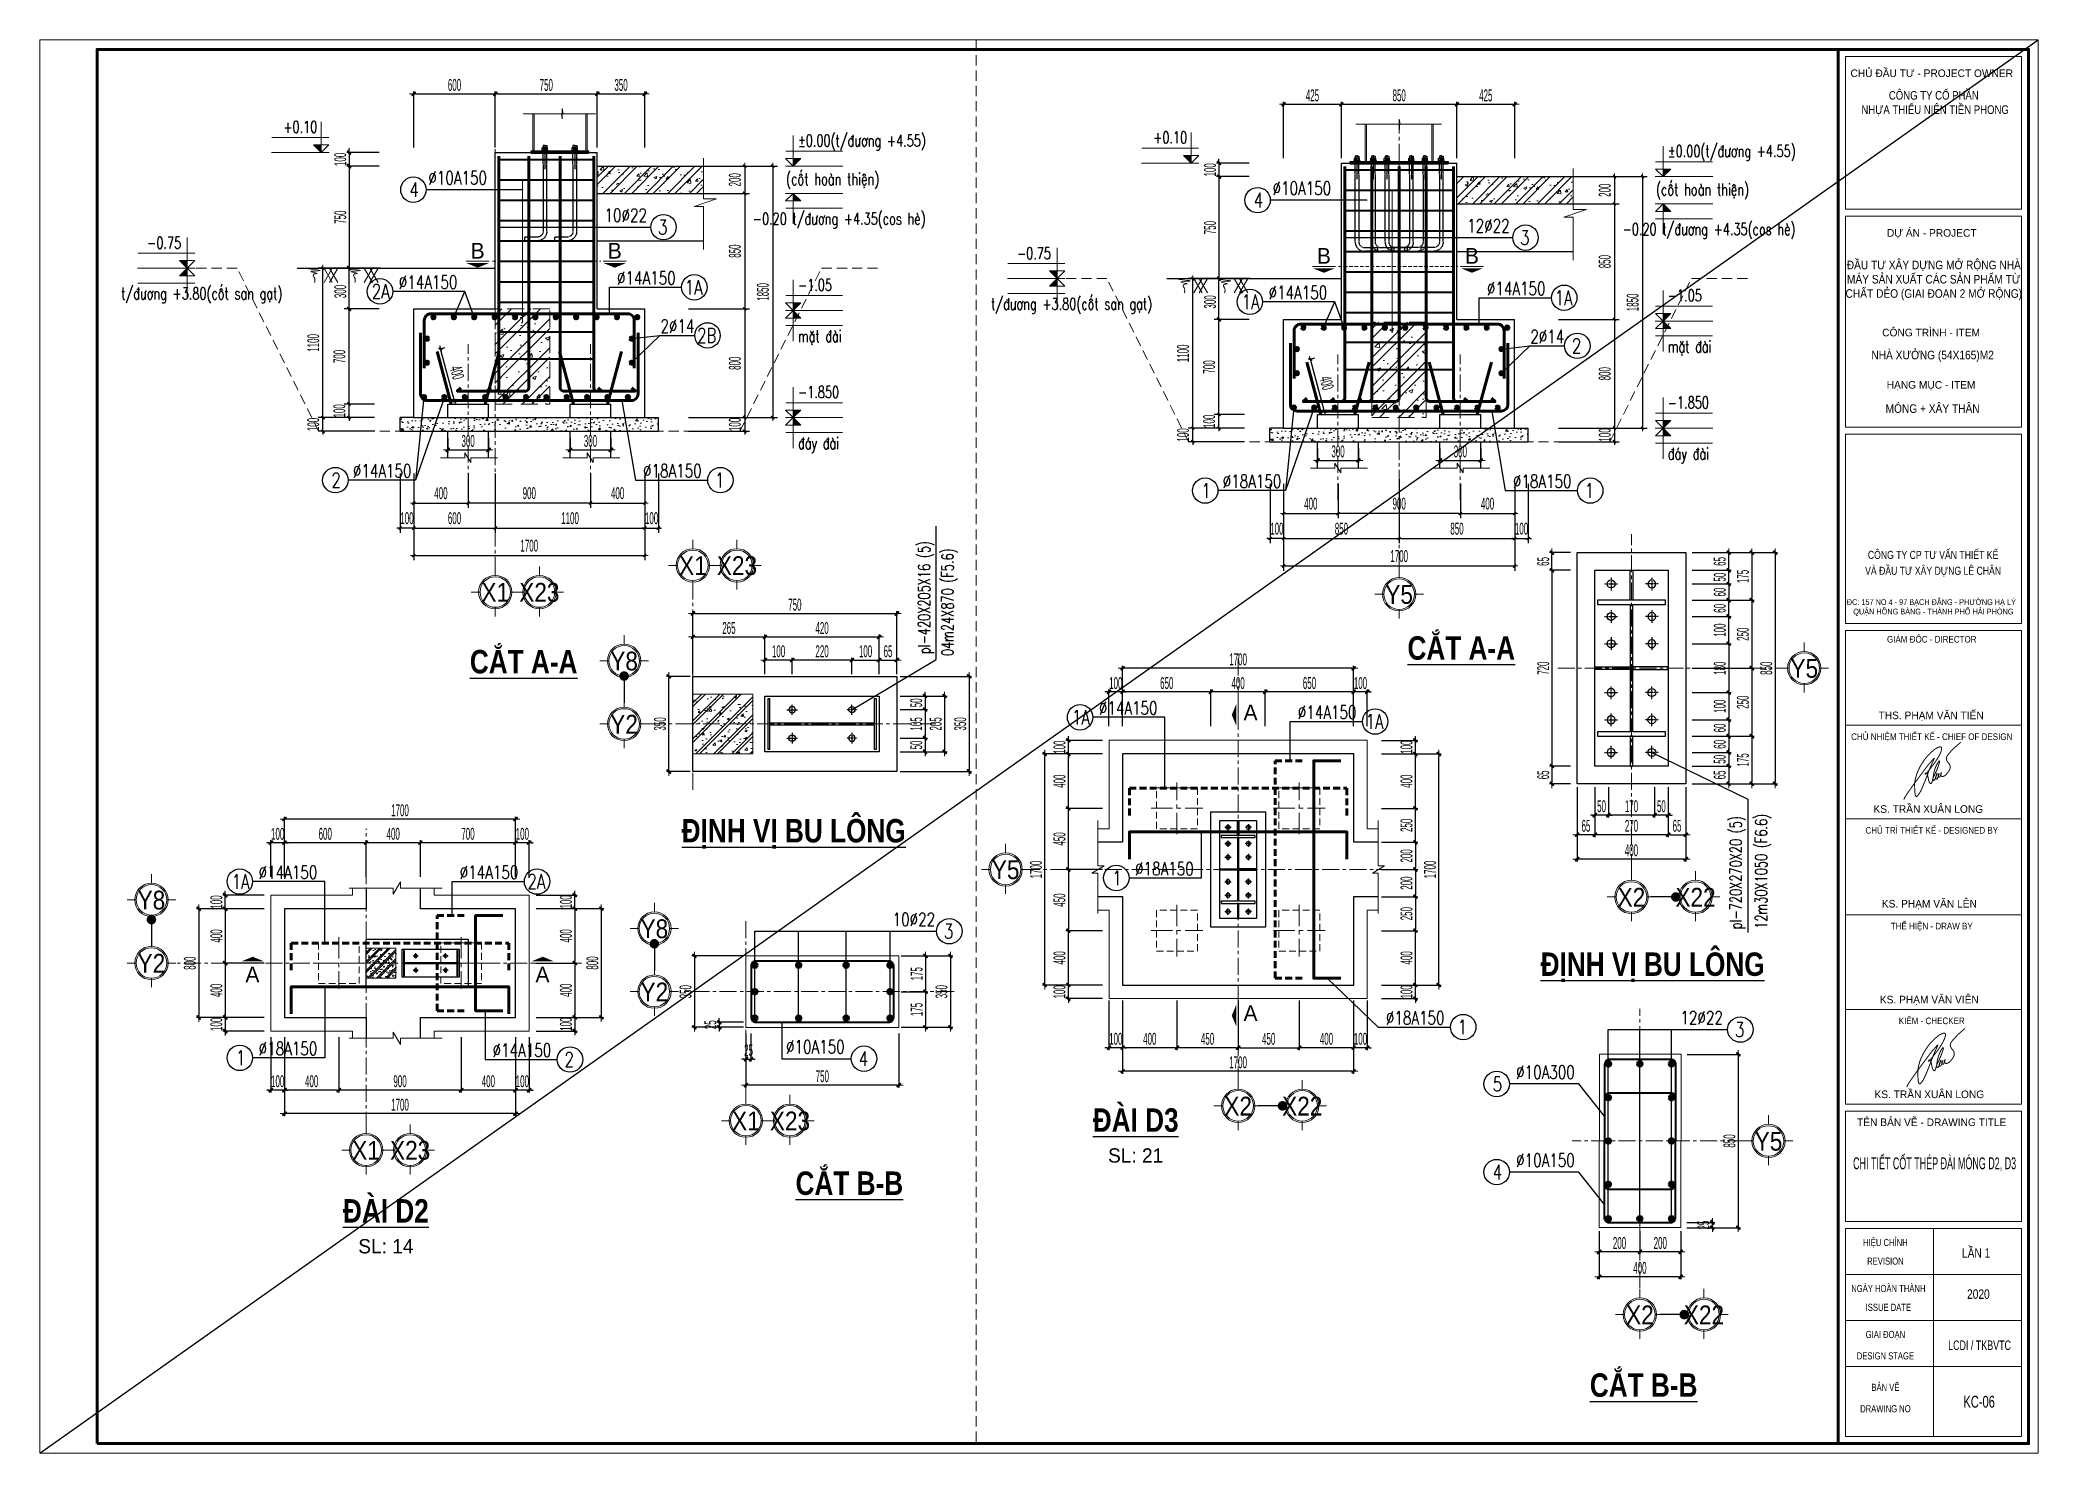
# Model space of a CAD drawing. Header units: inches. Extents: x 541671 to 837720, y 76128 to 1008472.
# Drawn here: x 604872 to 619572, y 355051 to 365446 of the extents above; entities that cross this region are included whole.
import ezdxf
from ezdxf.enums import TextEntityAlignment as Align

# ---------------------------------------------------------------- set-up
doc = ezdxf.new("R2010")
doc.units = ezdxf.units.IN
doc.header["$MEASUREMENT"] = 0
doc.header["$PDMODE"] = 32
doc.header["$PDSIZE"] = -1
for name, pattern in [('CENTER', [2, 1.25, -0.25, 0.25, -0.25]), ('CENTER2', [1.125, 0.75, -0.125, 0.125, -0.125]), ('CENTERX2', [4, 2.5, -0.5, 0.5, -0.5]), ('DASHDOT', [1, 0.5, -0.25, 0, -0.25]), ('HIDDEN', [0.375, 0.25, -0.125]), ('HIDDEN2', [0.1875, 0.125, -0.0625])]:
    doc.linetypes.add(name, pattern=pattern)
doc.layers.get('0').update_dxf_attribs({"lineweight": 18})
for name, color, linetype, lineweight in [('2110 dim 0.13', 149, 'Continuous', 13), ('Block', 7, 'Continuous', 9), ('EG Net khuat', 4, 'HIDDEN', 20), ('EG Net thay', 7, 'Continuous', 20), ('EG Text2', 7, 'Continuous', 25), ('ISO', 153, 'Continuous', 15), ('KICHTHUOC', 4, 'Continuous', 18), ('LC Dim', 8, 'Continuous', 18), ('LC Dim @ 1', 8, 'Continuous', 18), ('LC Hatch', 252, 'Continuous', 9), ('LC ISO', 153, 'Continuous', 13), ('LC Khac', 4, 'Continuous', 9), ('LC MANH DUT', 35, 'HIDDEN', 5), ('LC Net dam2', 6, 'Continuous', 40), ('LC Net dam3', 1, 'Continuous', 60), ('LC Net manh', 239, 'Continuous', 5), ('LC Net thay', 7, 'Continuous', 25), ('LC Net truc', 79, 'DASHDOT', 13), ('LC Text1', 3, 'Continuous', 20), ('LC Text2', 7, 'Continuous', 25), ('NET DUT', 245, 'HIDDEN', 9), ('TRUC', 253, 'CENTER', 15)]:
    doc.layers.add(name, color=color, linetype=linetype, lineweight=lineweight)
for name, color, linetype in [('7', 7, 'Continuous'), ('BOLTS', 1, 'Continuous'), ('DIM', 1, 'Continuous'), ('Khungten_LCDI', 7, 'Continuous'), ('Thep 2', 3, 'Continuous')]:
    doc.layers.add(name, color=color, linetype=linetype)
doc.layers.add('KCS_Plotter', color=11, linetype='Continuous', plot=False)
doc.styles.add('EG 1', font='VHAVANB_2.TTF')
doc.styles.add('HOATBIF', font='hoatbif.shx', dxfattribs={"width": 0.5})
doc.styles.add('Khungten', font='VHAVAN_2.TTF', dxfattribs={"width": 0.8, "height": 5000})
doc.styles.add('LC 1', font='VHAVANB_2.TTF')
doc.styles.add('LC 3', font='vnsimli.shx', dxfattribs={"width": 0.75})
doc.styles.add('LC3', font='VHARIALB_3.TTF', dxfattribs={"width": 0.8})
doc.styles.add('Title', font='VHAVAN_2.TTF', dxfattribs={"width": 0.8})
doc.styles.add('VNAVANTH', font='VHAVANB_2.TTF', dxfattribs={"width": 0.6})
doc.styles.add('VNISHX', font='vn_vni.shx', dxfattribs={"width": 0.7})
doc.dimstyles.new('1-100(1-25)', dxfattribs={"dimscale": 25, "dimtxt": 2.5, "dimasz": 0.35, "dimexe": 0.5, "dimexo": 0, "dimgap": 0.8, "dimtad": 1, "dimdec": 0, "dimzin": 0, "dimdsep": 46, "dimtxsty": 'HOATBIF', "dimblk1": 'DOT', "dimblk2": 'DOT', "dimsah": 1, "dimcen": -1, "dimdle": 1, "dimclrd": 256, "dimclre": 256, "dimclrt": 4, "dimadec": 3, "dimazin": 2, "dimtfac": 0.333333, "dimtdec": 0, "dimtix": 1, "dimtmove": 2, "dimatfit": 3, "dimldrblk": 'DOT', "dimfxl": 1, "dimtvp": 0.833333, "dimtolj": 1, "dimtzin": 0, "dimarcsym": 0})
doc.dimstyles.new('Copy of 1-100(1-35)', dxfattribs={"dimscale": 35, "dimtxt": 2.5, "dimasz": 0.3, "dimexe": 1, "dimexo": 1, "dimgap": 0.8, "dimtad": 1, "dimdec": 0, "dimzin": 0, "dimdsep": 46, "dimtxsty": 'HOATBIF', "dimblk1": 'DOT', "dimblk2": 'DOT', "dimsah": 1, "dimcen": -0.1, "dimdle": 1, "dimclrd": 256, "dimclre": 256, "dimclrt": 4, "dimadec": 3, "dimazin": 2, "dimtfac": 0.333333, "dimtdec": 0, "dimtix": 1, "dimtmove": 2, "dimatfit": 3, "dimldrblk": 'DOT', "dimfxl": 1, "dimtvp": 0.833333, "dimtolj": 1, "dimtzin": 0, "dimarcsym": 0})
doc.dimstyles.new('Copy of 1-35', dxfattribs={"dimscale": 35, "dimtxt": 2.5, "dimasz": 0.4, "dimexe": 0.5, "dimexo": 0, "dimgap": 0.6, "dimtad": 1, "dimdec": 0, "dimzin": 0, "dimdsep": 46, "dimtxsty": 'HOATBIF', "dimblk1": 'DOT', "dimblk2": 'DOT', "dimsah": 1, "dimcen": -1, "dimdle": 1, "dimclrd": 256, "dimclre": 256, "dimclrt": 130, "dimadec": 0, "dimazin": 0, "dimtfac": 0.333333, "dimtdec": 0, "dimtix": 1, "dimtmove": 2, "dimatfit": 3, "dimldrblk": 'DOT', "dimfxl": 0.5, "dimtvp": 0.833333, "dimtolj": 1, "dimtzin": 12, "dimarcsym": 0})
doc.dimstyles.new('DDC_2', dxfattribs={"dimscale": 10, "dimtxt": 2.5, "dimasz": 1.2, "dimexe": 1, "dimexo": 1, "dimgap": 1, "dimtad": 1, "dimdec": 0, "dimzin": 0, "dimdsep": 46, "dimtxsty": 'VNISHX', "dimblk": 'OBLIQUE', "dimcen": 1, "dimdle": 1, "dimclrd": 8, "dimclre": 8, "dimclrt": 3, "dimaunit": 1, "dimadec": 0, "dimazin": 0, "dimtfac": 1, "dimtdec": 0, "dimtix": 1, "dimtmove": 1, "dimatfit": 3, "dimfxl": 4, "dimtvp": 2.25, "dimtfill": 1, "dimtolj": 1, "dimtzin": 0, "dimarcsym": 0})

msp = doc.modelspace()

# ---------------------------------------------------------------- texts
at = {"ltscale": 2, "style": 'LC 1'}
for p in [(613778.4, 360499.5), (606435.2, 358571.9), (608569, 358571.9), (613778.4, 358287.3)]:
    msp.add_attdef('A', text='B', height=115.5, dxfattribs=at).set_placement(p, align=Align.MIDDLE_CENTER)
at = {"layer": 'LC Text1', "color": 3, "style": 'LC 3', "width": 0.7}
for p in [(610361.3, 364379.4), (616760.8, 364302.4)]:
    msp.add_text('(cèt hoµn thiÖn)', height=87.5, dxfattribs=at).set_placement(p)
at = {"layer": 'LC Text1', "ltscale": 0.2, "style": 'LC 1', "width": 0.9}
for s, p in [('x1', (609675.9, 361469.1)), ('x23', (610000.1, 361469.1)), ('x1', (608222, 361272.7)), ('x23', (608546.3, 361272.7)), ('y5', (614871.5, 361256.8)), ('y8', (609169.6, 360767)), ('y5', (617852.3, 360712.8)), ('y2', (609169.6, 360302.3)), ('y5', (611976.7, 359232)), ('y8', (605692.1, 359008.5)), ('x2', (616580.7, 359029.5)), ('x22', (617052.2, 359029.5)), ('y8', (609392.3, 358797.7)), ('y2', (605692.1, 358543.8)), ('y2', (609392.3, 358333)), ('x2', (613687.2, 357492.9)), ('x22', (614158.7, 357492.9)), ('x1', (610065.9, 357384)), ('x23', (610390.1, 357384)), ('y5', (617589.1, 357234.6)), ('x1', (607271.2, 357167.7)), ('x23', (607595.4, 357167.7)), ('x2', (616642.9, 355957.4)), ('x22', (617114.4, 355957.4))]:
    msp.add_text(s, height=138.1, dxfattribs=at).set_placement(p, align=Align.BOTTOM_CENTER)
at = {"layer": 'LC Text1', "color": 3, "style": 'LC 3', "width": 0.7}
for s, p in [('pl-420X205X16 (5)', (611420.7, 360929.1)), ('04m24X870 (F5.6)', (611593.3, 360914.3)), ('pl-720X270X20 (5)', (617391.6, 358905.4)), ('12m30X1050 (F6.6)', (617578.8, 358908.3))]:
    msp.add_text(s, height=87.5, rotation=90, dxfattribs=at).set_placement(p)
at = {"layer": 'LC Text2', "linetype": 'ByBlock', "style": 'LC 3', "width": 0.75}
for s, p in [('%%C10A150', (607729.7, 364383.8)), ('%%C10A150', (613940.5, 364306.9)), ('10%%C22', (609025.6, 364108.1)), ('12%%C22', (615372.3, 364031.2)), ('%%C14A150', (607511.9, 363616.6)), ('%%C14A150', (609117.6, 363646.6)), ('%%C14A150', (613911.4, 363539.7)), ('%%C14A150', (615517.1, 363569.7)), ('2%%C14', (609437.2, 363292.7)), ('2%%C14', (615836.7, 363215.8)), ('%%C14A150', (607174, 362228.2)), ('%%C18A150', (609309, 362228.2)), ('%%C18A150', (613573.5, 362151.3)), ('%%C18A150', (615708.5, 362151.3)), ('%%C14A150', (612662.6, 360483.5)), ('%%C14A150', (614126.2, 360452.2)), ('%%C14A150', (606481.1, 359274.9)), ('%%C14A150', (607960.2, 359274.9)), ('%%C18A150', (612929, 359301.2)), ('10%%C22', (611145.3, 358928.7)), ('%%C18A150', (614774.1, 358204.7)), ('12%%C22', (616941, 358205.3)), ('%%C18A150', (606481.1, 357978)), ('%%C14A150', (608202.2, 357965.9)), ('%%C10A150', (610360.8, 357991.2)), ('%%C10A300', (615732.5, 357805.2)), ('%%C10A150', (615732.5, 357156.9))]:
    msp.add_text(s, height=97.22, dxfattribs=at).set_placement(p)
at = {"layer": 'LC Text2', "ltscale": 100, "style": 'LC 3', "width": 0.75}
for s, height, p in [('4', 106.9, (607624.8, 364345)), ('4', 106.9, (613835.6, 364268.1)), ('3', 106.9, (609453.9, 364069.3)), ('3', 106.9, (615795.7, 363992.4)), ('1A', 106.94, (609681.3, 363626.9)), ('2A', 106.94, (607378.8, 363596.9)), ('1A', 106.94, (613778.3, 363520)), ('1A', 106.94, (616080.8, 363550)), ('2B', 106.94, (609777.7, 363273)), ('2', 106.9, (616177.2, 363196.1)), ('2', 106.9, (607050.7, 362208.5)), ('1', 106.9, (609872.7, 362208.5)), ('1', 106.9, (613450.2, 362131.6)), ('1', 106.9, (616272.2, 362131.6)), ('1A', 106.94, (612529.4, 360463.8)), ('1A', 106.94, (614689.9, 360432.5)), ('1A', 106.94, (606348, 359255.2)), ('2A', 106.94, (608523.9, 359255.2)), ('1', 106.9, (612795.9, 359281.5)), ('3', 106.9, (611556.7, 358889.9)), ('1', 106.9, (615337.8, 358185)), ('3', 106.9, (617376.9, 358166.5)), ('1', 106.9, (606348, 357958.3)), ('2', 106.9, (608765.9, 357946.2)), ('4', 106.9, (610929.4, 357952.4)), ('5', 106.9, (615594.5, 357766.4)), ('4', 106.9, (615594.5, 357118.1))]:
    msp.add_text(s, height=height, dxfattribs=at).set_placement(p, align=Align.MIDDLE_CENTER)

# ---------------------------------------------------------------- blocks, each defined once
blk = doc.blocks.new('chukyLong')
at = {"layer": 'ISO', "ltscale": 2, "const_width": 50}
blk.add_lwpolyline([(-23332, -148751), (-23332, -148751), (-23358, -148773), (-23384, -148795), (-23397, -148806), (-23415, -148822), (-23423, -148828), (-23436, -148839), (-23462, -148860), (-23488, -148882), (-23501, -148893), (-23514, -148904), (-23527, -148915), (-23540, -148926), (-23552, -148937), (-23565, -148948), (-23572, -148954), (-23578, -148959), (-23584, -148965), (-23591, -148971), (-23597, -148976), (-23605, -148984), (-23609, -148988), (-23616, -148994), (-23622, -148999), (-23628, -149005), (-23634, -149011), (-23640, -149017), (-23647, -149023), (-23653, -149029), (-23665, -149040), (-23677, -149052), (-23693, -149068), (-23701, -149076), (-23713, -149088), (-23725, -149100), (-23737, -149112), (-23749, -149124), (-23761, -149137), (-23772, -149149), (-23784, -149161), (-23796, -149173), (-23808, -149186), (-23819, -149198), (-23836, -149216), (-23842, -149223), (-23854, -149235), (-23865, -149248), (-23877, -149260), (-23888, -149273), (-23900, -149285), (-23911, -149298), (-23916, -149304), (-23922, -149311), (-23928, -149317), (-23933, -149324), (-23939, -149330), (-23944, -149337), (-23950, -149343), (-23955, -149350), (-23960, -149356), (-23966, -149363), (-23971, -149369), (-23977, -149376), (-23982, -149382), (-23987, -149389), (-23993, -149397), (-23998, -149403), (-24003, -149409), (-24008, -149416), (-24013, -149423), (-24018, -149430), (-24020, -149433), (-24023, -149437), (-24025, -149440), (-24028, -149444), (-24030, -149447), (-24032, -149451), (-24035, -149454), (-24037, -149458), (-24039, -149461), (-24041, -149465), (-24044, -149469), (-24046, -149472), (-24048, -149476), (-24050, -149480), (-24052, -149484), (-24054, -149487), (-24056, -149491), (-24058, -149495), (-24060, -149499), (-24061, -149503), (-24063, -149507), (-24065, -149510), (-24067, -149514), (-24068, -149518), (-24070, -149522), (-24071, -149526), (-24073, -149530), (-24074, -149534), (-24075, -149538), (-24077, -149542), (-24078, -149546), (-24079, -149551), (-24080, -149555), (-24081, -149559), (-24082, -149563), (-24083, -149567), (-24084, -149571), (-24084, -149575), (-24085, -149580), (-24086, -149584), (-24086, -149588), (-24087, -149592), (-24087, -149597), (-24088, -149601), (-24088, -149605), (-24088, -149609), (-24089, -149613), (-24089, -149618), (-24089, -149622), (-24089, -149626), (-24089, -149628), (-24089, -149631), (-24089, -149633), (-24088, -149635), (-24088, -149637), (-24088, -149639), (-24088, -149641), (-24088, -149643), (-24087, -149645), (-24087, -149647), (-24087, -149649), (-24086, -149653), (-24086, -149654), (-24086, -149656), (-24085, -149658), (-24085, -149660), (-24084, -149662), (-24083, -149664), (-24083, -149666), (-24082, -149668), (-24082, -149670), (-24081, -149672), (-24079, -149676), (-24078, -149680), (-24076, -149684), (-24075, -149688), (-24073, -149692), (-24071, -149697), (-24069, -149700), (-24068, -149703), (-24066, -149707), (-24064, -149711), (-24062, -149715), (-24060, -149719), (-24058, -149722), (-24056, -149726), (-24054, -149730), (-24052, -149733), (-24049, -149737), (-24047, -149741), (-24045, -149744), (-24043, -149748), (-24041, -149751), (-24038, -149755), (-24036, -149759), (-24035, -149761), (-24031, -149766), (-24029, -149769), (-24026, -149773), (-24022, -149780), (-24017, -149787), (-24012, -149793), (-24007, -149800), (-24002, -149807), (-23997, -149814), (-23984, -149830), (-23976, -149841), (-23971, -149848), (-23966, -149855), (-23961, -149861), (-23956, -149868), (-23951, -149875), (-23946, -149882), (-23942, -149889), (-23939, -149893), (-23937, -149896), (-23935, -149900), (-23932, -149904), (-23930, -149907), (-23928, -149911), (-23926, -149914), (-23923, -149918), (-23920, -149923), (-23919, -149925), (-23917, -149929), (-23915, -149933), (-23913, -149937), (-23911, -149940), (-23909, -149944), (-23907, -149948), (-23905, -149952), (-23904, -149956), (-23902, -149960), (-23900, -149964), (-23899, -149967), (-23897, -149971), (-23896, -149975), (-23895, -149979), (-23893, -149984), (-23892, -149988), (-23891, -149992), (-23890, -149996), (-23889, -150000), (-23888, -150004), (-23888, -150008), (-23887, -150012), (-23886, -150017), (-23886, -150021), (-23885, -150025), (-23884, -150029), (-23884, -150034), (-23884, -150038), (-23883, -150042), (-23883, -150046), (-23883, -150051), (-23882, -150055), (-23882, -150059), (-23882, -150063), (-23882, -150068), (-23882, -150072), (-23882, -150076), (-23883, -150081), (-23883, -150085), (-23883, -150089), (-23884, -150093), (-23884, -150097), (-23885, -150102), (-23885, -150106), (-23886, -150110), (-23887, -150113), (-23888, -150118), (-23889, -150122), (-23890, -150126), (-23891, -150130), (-23892, -150135), (-23894, -150139), (-23895, -150143), (-23896, -150147), (-23898, -150151), (-23900, -150154), (-23901, -150158), (-23903, -150162), (-23905, -150166), (-23906, -150170), (-23908, -150174), (-23910, -150178), (-23912, -150182), (-23915, -150189), (-23917, -150193), (-23921, -150201), (-23925, -150208), (-23929, -150216), (-23933, -150223), (-23937, -150231), (-23942, -150238), (-23946, -150245), (-23950, -150253), (-23955, -150260), (-23959, -150267), (-23963, -150273), (-23969, -150281), (-23973, -150288), (-23978, -150295), (-23983, -150302), (-23988, -150309), (-23993, -150316), (-23998, -150323), (-24003, -150329), (-24008, -150336), (-24014, -150343), (-24019, -150350), (-24024, -150356), (-24031, -150365), (-24040, -150376), (-24045, -150383), (-24051, -150389), (-24056, -150396), (-24061, -150403), (-24067, -150409), (-24072, -150416), (-24078, -150422), (-24083, -150428), (-24088, -150433), (-24092, -150438), (-24095, -150441), (-24098, -150444), (-24101, -150447), (-24104, -150450), (-24107, -150453), (-24110, -150456), (-24113, -150459), (-24116, -150462), (-24119, -150465), (-24122, -150468), (-24125, -150471), (-24128, -150473), (-24132, -150476), (-24135, -150479), (-24138, -150481), (-24140, -150483), (-24145, -150487), (-24148, -150489), (-24152, -150492), (-24155, -150494), (-24159, -150496), (-24163, -150499), (-24166, -150501), (-24170, -150503), (-24173, -150505), (-24177, -150507), (-24181, -150509), (-24185, -150511), (-24188, -150513), (-24192, -150515), (-24196, -150517), (-24200, -150519), (-24204, -150521), (-24208, -150523), (-24211, -150524), (-24215, -150526), (-24219, -150528), (-24223, -150529), (-24227, -150531), (-24231, -150532), (-24235, -150534), (-24239, -150535), (-24243, -150537), (-24247, -150538), (-24251, -150539), (-24255, -150540), (-24260, -150541), (-24264, -150542), (-24266, -150543), (-24268, -150543), (-24270, -150543), (-24272, -150544), (-24274, -150544), (-24276, -150544), (-24278, -150544), (-24280, -150545), (-24283, -150545), (-24285, -150545), (-24287, -150545), (-24289, -150545), (-24291, -150545), (-24293, -150545), (-24295, -150545), (-24297, -150545), (-24300, -150545), (-24302, -150545), (-24304, -150545), (-24306, -150545), (-24308, -150545), (-24311, -150545), (-24312, -150544), (-24315, -150544), (-24317, -150544), (-24319, -150543), (-24321, -150543), (-24323, -150542), (-24325, -150542), (-24327, -150541), (-24329, -150541), (-24331, -150540), (-24333, -150539), (-24335, -150539), (-24337, -150538), (-24339, -150537), (-24341, -150536), (-24343, -150535), (-24346, -150533), (-24346, -150533), (-24348, -150531), (-24350, -150530), (-24352, -150529), (-24353, -150528), (-24355, -150526), (-24356, -150525), (-24358, -150523), (-24359, -150522), (-24361, -150520), (-24362, -150518), (-24364, -150517), (-24365, -150515), (-24366, -150513), (-24367, -150512), (-24369, -150510), (-24370, -150508), (-24371, -150506), (-24372, -150504), (-24373, -150502), (-24374, -150501), (-24375, -150499), (-24376, -150497), (-24376, -150495), (-24377, -150493), (-24378, -150491), (-24379, -150489), (-24380, -150487), (-24380, -150486), (-24381, -150483), (-24382, -150481), (-24382, -150479), (-24383, -150477), (-24383, -150474), (-24384, -150472), (-24384, -150470), (-24384, -150469), (-24384, -150468), (-24384, -150467), (-24384, -150466), (-24384, -150464), (-24384, -150462), (-24384, -150460), (-24384, -150458), (-24383, -150456), (-24383, -150454), (-24383, -150451), (-24382, -150447), (-24381, -150444), (-24381, -150439), (-24380, -150434), (-24380, -150430), (-24379, -150426), (-24379, -150421), (-24378, -150417), (-24378, -150415), (-24377, -150413), (-24377, -150411), (-24377, -150409), (-24376, -150407), (-24376, -150405), (-24376, -150403), (-24375, -150401), (-24374, -150400), (-24374, -150398), (-24373, -150396), (-24373, -150394), (-24372, -150392), (-24371, -150391), (-24371, -150389), (-24370, -150387), (-24369, -150385), (-24368, -150383), (-24367, -150381), (-24367, -150379), (-24366, -150377), (-24365, -150374), (-24364, -150372), (-24363, -150370), (-24362, -150369), (-24362, -150368), (-24361, -150365), (-24360, -150362), (-24359, -150361), (-24359, -150360), (-24358, -150358), (-24358, -150357), (-24357, -150356), (-24357, -150355), (-24356, -150354), (-24355, -150353), (-24355, -150353), (-24355, -150352), (-24354, -150352), (-24354, -150352), (-24354, -150351), (-24353, -150351), (-24353, -150351), (-24352, -150351), (-24352, -150350), (-24352, -150350), (-24351, -150350), (-24351, -150350), (-24350, -150350), (-24350, -150350), (-24350, -150350), (-24349, -150350), (-24349, -150350), (-24348, -150351), (-24348, -150351), (-24347, -150351), (-24347, -150351), (-24346, -150352), (-24346, -150352), (-24345, -150352), (-24345, -150353), (-24345, -150353), (-24344, -150354), (-24344, -150354), (-24344, -150355), (-24344, -150355), (-24344, -150355), (-24343, -150356), (-24343, -150356), (-24343, -150357), (-24343, -150357), (-24343, -150358), (-24343, -150359), (-24343, -150360), (-24343, -150361), (-24344, -150362), (-24344, -150363), (-24344, -150364), (-24345, -150366), (-24345, -150367), (-24346, -150369), (-24347, -150371), (-24348, -150374), (-24349, -150376), (-24350, -150378), (-24350, -150380), (-24351, -150382), (-24352, -150384), (-24353, -150386), (-24353, -150388), (-24354, -150390), (-24354, -150392), (-24356, -150396), (-24357, -150400), (-24358, -150404), (-24360, -150412), (-24361, -150414), (-24362, -150419), (-24364, -150423), (-24365, -150427), (-24366, -150431), (-24368, -150435), (-24369, -150439), (-24371, -150443), (-24372, -150447), (-24374, -150452), (-24375, -150456), (-24377, -150460), (-24379, -150464), (-24380, -150467), (-24382, -150471), (-24384, -150475), (-24386, -150479), (-24387, -150483), (-24389, -150487), (-24391, -150491), (-24395, -150498), (-24398, -150506), (-24402, -150513), (-24408, -150524), (-24410, -150528), (-24412, -150532), (-24414, -150536), (-24416, -150539), (-24418, -150543), (-24421, -150547), (-24423, -150550), (-24424, -150552), (-24425, -150554), (-24426, -150556), (-24428, -150557), (-24429, -150559), (-24430, -150561), (-24432, -150562), (-24433, -150564), (-24434, -150566), (-24436, -150568), (-24437, -150569), (-24439, -150571), (-24440, -150572), (-24442, -150574), (-24443, -150575), (-24445, -150577), (-24447, -150578), (-24448, -150579), (-24450, -150581), (-24452, -150582), (-24453, -150582), (-24454, -150583), (-24455, -150583), (-24456, -150584), (-24457, -150584), (-24458, -150585), (-24459, -150585), (-24460, -150585), (-24461, -150586), (-24462, -150586), (-24463, -150586), (-24464, -150586), (-24465, -150587), (-24466, -150587), (-24467, -150587), (-24468, -150587), (-24469, -150587), (-24470, -150587), (-24471, -150587), (-24472, -150587), (-24473, -150587), (-24475, -150587), (-24476, -150587), (-24477, -150587), (-24478, -150587), (-24479, -150587), (-24480, -150586), (-24481, -150586), (-24482, -150586), (-24483, -150585), (-24484, -150585), (-24485, -150585), (-24486, -150584), (-24487, -150584), (-24488, -150584), (-24489, -150583), (-24490, -150583), (-24491, -150582), (-24492, -150582), (-24493, -150581), (-24494, -150580), (-24495, -150580), (-24495, -150579), (-24496, -150578), (-24497, -150578), (-24498, -150577), (-24499, -150576), (-24499, -150575), (-24500, -150575), (-24501, -150574), (-24502, -150572), (-24504, -150571), (-24505, -150569), (-24506, -150567), (-24507, -150565), (-24508, -150563), (-24509, -150561), (-24510, -150559), (-24511, -150557), (-24512, -150555), (-24513, -150553), (-24513, -150551), (-24514, -150549), (-24514, -150547), (-24515, -150545), (-24515, -150543), (-24516, -150541), (-24516, -150539), (-24516, -150537), (-24517, -150535), (-24517, -150532), (-24517, -150530), (-24517, -150528), (-24518, -150524), (-24518, -150519), (-24518, -150515), (-24518, -150511), (-24518, -150507), (-24518, -150502), (-24518, -150500), (-24518, -150498), (-24518, -150496), (-24518, -150494), (-24518, -150492), (-24518, -150490), (-24518, -150488), (-24517, -150486), (-24517, -150483), (-24517, -150481), (-24517, -150480), (-24516, -150477), (-24516, -150475), (-24515, -150473), (-24514, -150472), (-24514, -150470), (-24513, -150468), (-24513, -150466), (-24511, -150462), (-24510, -150458), (-24509, -150454), (-24507, -150450), (-24506, -150448), (-24506, -150446), (-24505, -150444), (-24504, -150441), (-24504, -150439), (-24503, -150437), (-24503, -150436), (-24502, -150432), (-24500, -150428), (-24500, -150426), (-24499, -150423), (-24499, -150422), (-24498, -150421), (-24498, -150420), (-24497, -150419), (-24497, -150418), (-24496, -150417), (-24496, -150416), (-24495, -150415), (-24495, -150415), (-24494, -150414), (-24494, -150413), (-24493, -150412), (-24492, -150411), (-24491, -150411), (-24491, -150410), (-24490, -150410), (-24489, -150409), (-24487, -150409), (-24487, -150408), (-24486, -150408), (-24485, -150408), (-24484, -150408), (-24482, -150408), (-24481, -150408), (-24480, -150408), (-24479, -150408), (-24478, -150408), (-24477, -150408), (-24476, -150408), (-24475, -150409), (-24474, -150409), (-24473, -150409), (-24472, -150410), (-24471, -150410), (-24471, -150411), (-24470, -150411), (-24470, -150412), (-24469, -150413), (-24469, -150413), (-24468, -150414), (-24468, -150415), (-24468, -150416), (-24468, -150416), (-24468, -150417), (-24468, -150418), (-24468, -150419), (-24468, -150420), (-24468, -150421), (-24468, -150422), (-24468, -150423), (-24468, -150424), (-24469, -150425), (-24469, -150427), (-24469, -150428), (-24469, -150429), (-24470, -150430), (-24470, -150431), (-24471, -150433), (-24471, -150434), (-24472, -150435), (-24473, -150437), (-24474, -150440), (-24475, -150443), (-24476, -150445), (-24478, -150450), (-24480, -150453), (-24481, -150455), (-24482, -150458), (-24483, -150460), (-24484, -150462), (-24485, -150464), (-24486, -150467), (-24487, -150469), (-24488, -150471), (-24488, -150473), (-24489, -150475), (-24490, -150477), (-24491, -150479), (-24491, -150481), (-24492, -150483), (-24493, -150485), (-24493, -150487), (-24494, -150489), (-24495, -150493), (-24496, -150496), (-24499, -150504), (-24500, -150507), (-24501, -150512), (-24502, -150515), (-24503, -150519), (-24505, -150522), (-24506, -150526), (-24507, -150530), (-24509, -150534), (-24510, -150538), (-24511, -150542), (-24513, -150546), (-24514, -150550), (-24516, -150554), (-24517, -150558), (-24519, -150562), (-24520, -150566), (-24522, -150570), (-24524, -150574), (-24525, -150578), (-24527, -150582), (-24529, -150586), (-24531, -150590), (-24532, -150594), (-24534, -150598), (-24536, -150602), (-24538, -150606), (-24540, -150610), (-24542, -150613), (-24544, -150617), (-24546, -150621), (-24548, -150625), (-24550, -150628), (-24552, -150632), (-24554, -150636), (-24556, -150639), (-24558, -150643), (-24561, -150646), (-24562, -150648), (-24563, -150650), (-24564, -150651), (-24566, -150653), (-24567, -150655), (-24568, -150656), (-24570, -150658), (-24571, -150660), (-24573, -150661), (-24574, -150663), (-24576, -150664), (-24577, -150666), (-24579, -150668), (-24580, -150669), (-24582, -150671), (-24583, -150672), (-24585, -150674), (-24587, -150675), (-24589, -150677), (-24591, -150678), (-24593, -150679), (-24594, -150680), (-24595, -150681), (-24596, -150682), (-24597, -150682), (-24598, -150683), (-24599, -150683), (-24600, -150683), (-24601, -150684), (-24602, -150684), (-24603, -150685), (-24604, -150685), (-24605, -150685), (-24606, -150685), (-24607, -150686), (-24608, -150686), (-24609, -150686), (-24610, -150686), (-24611, -150686), (-24612, -150686), (-24613, -150686), (-24614, -150685), (-24615, -150685), (-24616, -150685), (-24617, -150685), (-24618, -150684), (-24619, -150684), (-24620, -150684), (-24621, -150683), (-24622, -150683), (-24623, -150682), (-24624, -150682), (-24625, -150681), (-24625, -150680), (-24626, -150680), (-24627, -150679), (-24628, -150678), (-24629, -150678), (-24630, -150677), (-24631, -150676), (-24632, -150675), (-24634, -150673), (-24636, -150671), (-24637, -150669), (-24638, -150668), (-24640, -150666), (-24641, -150664), (-24642, -150662), (-24643, -150660), (-24644, -150658), (-24645, -150656), (-24646, -150654), (-24647, -150652), (-24648, -150650), (-24648, -150648), (-24649, -150646), (-24650, -150644), (-24650, -150642), (-24651, -150640), (-24651, -150639), (-24651, -150636), (-24652, -150634), (-24652, -150632), (-24652, -150630), (-24652, -150628), (-24652, -150626), (-24652, -150624), (-24653, -150622), (-24653, -150619), (-24653, -150617), (-24652, -150615), (-24652, -150613), (-24652, -150611), (-24652, -150609), (-24652, -150607), (-24652, -150605), (-24651, -150602), (-24651, -150600), (-24651, -150598), (-24650, -150594), (-24649, -150590), (-24648, -150585), (-24648, -150581), (-24647, -150577), (-24646, -150573), (-24644, -150568), (-24643, -150564), (-24642, -150560), (-24641, -150556), (-24640, -150552), (-24638, -150548), (-24637, -150544), (-24634, -150536), (-24632, -150528), (-24629, -150520), (-24626, -150512), (-24623, -150504), (-24621, -150496), (-24618, -150488), (-24617, -150484), (-24616, -150480), (-24614, -150476), (-24613, -150472), (-24612, -150468), (-24611, -150463), (-24610, -150459), (-24609, -150455), (-24607, -150447), (-24606, -150443), (-24605, -150439), (-24604, -150437), (-24604, -150435), (-24603, -150433), (-24603, -150431), (-24602, -150429), (-24601, -150427), (-24601, -150425), (-24600, -150423), (-24599, -150422), (-24598, -150420), (-24597, -150418), (-24596, -150416), (-24595, -150414), (-24594, -150412), (-24593, -150410), (-24591, -150409), (-24590, -150407), (-24589, -150405), (-24587, -150403), (-24586, -150402), (-24584, -150400), (-24583, -150399), (-24582, -150398), (-24581, -150397), (-24580, -150397), (-24579, -150396), (-24578, -150395), (-24577, -150394), (-24576, -150394), (-24575, -150393), (-24574, -150392), (-24573, -150391), (-24572, -150391), (-24571, -150390), (-24571, -150390), (-24570, -150390), (-24570, -150390), (-24569, -150390), (-24569, -150389), (-24568, -150389), (-24568, -150389), (-24567, -150389), (-24567, -150389), (-24567, -150390), (-24566, -150390), (-24566, -150390), (-24566, -150390), (-24566, -150391), (-24565, -150391), (-24565, -150392), (-24565, -150392), (-24565, -150393), (-24565, -150393), (-24565, -150394), (-24565, -150395), (-24565, -150396), (-24565, -150397), (-24565, -150399), (-24565, -150400), (-24565, -150401), (-24565, -150402), (-24565, -150403), (-24566, -150404), (-24566, -150405), (-24567, -150406), (-24567, -150407), (-24567, -150408), (-24568, -150409), (-24568, -150410), (-24569, -150411), (-24570, -150413), (-24571, -150414), (-24573, -150416), (-24576, -150421), (-24578, -150424), (-24580, -150428), (-24582, -150431), (-24584, -150435), (-24586, -150439), (-24588, -150442), (-24590, -150446), (-24592, -150450), (-24594, -150454), (-24595, -150458), (-24597, -150462), (-24599, -150466), (-24600, -150470), (-24602, -150474), (-24603, -150478), (-24605, -150482), (-24606, -150486), (-24608, -150490), (-24609, -150494), (-24610, -150498), (-24612, -150502), (-24614, -150511), (-24617, -150519), (-24620, -150528), (-24622, -150536), (-24624, -150544), (-24627, -150552), (-24629, -150560), (-24632, -150569), (-24634, -150577), (-24637, -150585), (-24638, -150589), (-24639, -150593), (-24641, -150597), (-24642, -150601), (-24643, -150605), (-24645, -150609), (-24646, -150613), (-24648, -150617), (-24649, -150621), (-24651, -150625), (-24652, -150628), (-24654, -150632), (-24656, -150636), (-24658, -150641), (-24659, -150644), (-24661, -150647), (-24663, -150651), (-24665, -150655), (-24667, -150658), (-24669, -150662), (-24671, -150666), (-24673, -150669), (-24677, -150677), (-24681, -150684), (-24686, -150691), (-24690, -150699), (-24694, -150706), (-24699, -150714), (-24701, -150717), (-24704, -150723), (-24707, -150729), (-24709, -150733), (-24710, -150735), (-24712, -150736), (-24713, -150738), (-24714, -150740), (-24715, -150742), (-24717, -150743), (-24718, -150745), (-24719, -150747), (-24721, -150748), (-24722, -150749), (-24722, -150750), (-24723, -150750), (-24724, -150751), (-24725, -150752), (-24726, -150752), (-24727, -150753), (-24727, -150753), (-24728, -150754), (-24730, -150755), (-24730, -150755), (-24731, -150756), (-24732, -150756), (-24733, -150756), (-24734, -150757), (-24735, -150757), (-24737, -150758), (-24738, -150758), (-24739, -150758), (-24740, -150758), (-24741, -150759), (-24742, -150759), (-24743, -150759), (-24744, -150759), (-24745, -150759), (-24746, -150759), (-24747, -150759), (-24748, -150759), (-24749, -150759), (-24751, -150759), (-24752, -150759), (-24753, -150758), (-24754, -150758), (-24754, -150758), (-24755, -150757), (-24756, -150757), (-24757, -150756), (-24758, -150756), (-24759, -150755), (-24760, -150755), (-24760, -150754), (-24761, -150753), (-24762, -150753), (-24763, -150752), (-24763, -150751), (-24764, -150750), (-24765, -150749), (-24765, -150749), (-24766, -150748), (-24767, -150747), (-24768, -150745), (-24769, -150743), (-24770, -150741), (-24771, -150739), (-24774, -150734), (-24776, -150731), (-24778, -150727), (-24779, -150725), (-24779, -150723), (-24780, -150721), (-24781, -150719), (-24782, -150717), (-24783, -150715), (-24784, -150713), (-24785, -150711), (-24785, -150709), (-24786, -150707), (-24787, -150705), (-24787, -150703), (-24788, -150701), (-24788, -150699), (-24789, -150698), (-24789, -150695), (-24790, -150693), (-24790, -150691), (-24790, -150689), (-24790, -150687), (-24791, -150685), (-24791, -150683), (-24791, -150681), (-24791, -150679), (-24791, -150677), (-24791, -150675), (-24791, -150673), (-24791, -150671), (-24791, -150669), (-24791, -150666), (-24790, -150664), (-24790, -150662), (-24790, -150658), (-24789, -150654), (-24789, -150649), (-24788, -150645), (-24787, -150641), (-24786, -150632), (-24784, -150623), (-24784, -150621), (-24783, -150615), (-24782, -150610), (-24782, -150606), (-24781, -150598), (-24780, -150589), (-24779, -150581), (-24778, -150572), (-24776, -150556), (-24774, -150539), (-24773, -150531), (-24772, -150525), (-24771, -150514), (-24770, -150506), (-24768, -150497), (-24767, -150489), (-24766, -150481), (-24764, -150472), (-24763, -150464), (-24762, -150455), (-24760, -150447), (-24759, -150439), (-24757, -150430), (-24755, -150422), (-24754, -150414), (-24752, -150405), (-24750, -150397), (-24749, -150389), (-24747, -150380), (-24745, -150372), (-24743, -150364), (-24741, -150355), (-24739, -150347), (-24737, -150339), (-24735, -150331), (-24733, -150322), (-24729, -150306), (-24725, -150289), (-24721, -150274), (-24716, -150257), (-24712, -150240), (-24710, -150232), (-24708, -150224), (-24705, -150216), (-24703, -150208), (-24701, -150200), (-24698, -150192), (-24696, -150184), (-24694, -150175), (-24691, -150167), (-24689, -150159), (-24686, -150151), (-24684, -150143), (-24681, -150135), (-24678, -150127), (-24676, -150119), (-24673, -150111), (-24670, -150103), (-24667, -150095), (-24664, -150087), (-24661, -150079), (-24658, -150071), (-24655, -150063), (-24651, -150053), (-24649, -150046), (-24645, -150038), (-24642, -150030), (-24638, -150022), (-24635, -150014), (-24631, -150006), (-24628, -149998), (-24624, -149990), (-24621, -149982), (-24617, -149974), (-24613, -149966), (-24609, -149958), (-24606, -149951), (-24602, -149943), (-24598, -149935), (-24594, -149928), (-24591, -149920), (-24587, -149913), (-24583, -149905), (-24579, -149898), (-24575, -149891), (-24573, -149887), (-24572, -149884), (-24570, -149880), (-24568, -149877), (-24566, -149873), (-24564, -149870), (-24562, -149866), (-24560, -149862), (-24558, -149860), (-24557, -149856), (-24553, -149850), (-24549, -149843), (-24547, -149840), (-24545, -149837), (-24543, -149833), (-24541, -149830), (-24539, -149827), (-24537, -149823), (-24535, -149820), (-24532, -149816), (-24531, -149814), (-24530, -149813), (-24529, -149811), (-24528, -149809), (-24526, -149807), (-24525, -149805), (-24524, -149803), (-24522, -149801), (-24521, -149799), (-24520, -149797), (-24518, -149795), (-24517, -149793), (-24515, -149791), (-24514, -149789), (-24512, -149787), (-24511, -149785), (-24508, -149782), (-24507, -149781), (-24506, -149779), (-24504, -149776), (-24500, -149772), (-24499, -149770), (-24497, -149768), (-24495, -149766), (-24493, -149763), (-24491, -149761), (-24490, -149759), (-24488, -149757), (-24486, -149756), (-24484, -149754), (-24483, -149753), (-24482, -149752), (-24481, -149751), (-24480, -149751), (-24480, -149750), (-24479, -149749), (-24478, -149748), (-24477, -149748), (-24476, -149747), (-24475, -149747), (-24474, -149746), (-24473, -149746), (-24473, -149745), (-24472, -149745), (-24471, -149744), (-24470, -149744), (-24469, -149744), (-24468, -149743), (-24468, -149743), (-24467, -149743), (-24466, -149743), (-24465, -149743), (-24464, -149743), (-24464, -149743), (-24463, -149743), (-24462, -149743), (-24461, -149743), (-24461, -149744), (-24460, -149744), (-24459, -149744), (-24458, -149745), (-24458, -149745), (-24457, -149746), (-24457, -149746), (-24456, -149747), (-24456, -149748), (-24455, -149748), (-24454, -149749), (-24454, -149750), (-24453, -149751), (-24453, -149752), (-24452, -149753), (-24452, -149754), (-24451, -149755), (-24451, -149756), (-24450, -149757), (-24450, -149759), (-24449, -149761), (-24448, -149764), (-24447, -149767), (-24447, -149768), (-24446, -149771), (-24446, -149773), (-24445, -149775), (-24445, -149777), (-24445, -149780), (-24444, -149782), (-24444, -149784), (-24444, -149786), (-24444, -149788), (-24444, -149791), (-24444, -149793), (-24444, -149795), (-24444, -149797), (-24444, -149799), (-24445, -149801), (-24445, -149803), (-24445, -149806), (-24446, -149808), (-24446, -149810), (-24446, -149812), (-24447, -149814), (-24447, -149816), (-24448, -149818), (-24448, -149820), (-24449, -149822), (-24450, -149824), (-24450, -149826), (-24451, -149828), (-24452, -149830), (-24453, -149834), (-24455, -149838), (-24456, -149842), (-24458, -149846), (-24460, -149850), (-24461, -149854), (-24465, -149862), (-24469, -149870), (-24470, -149874), (-24472, -149877), (-24474, -149882), (-24476, -149886), (-24477, -149890), (-24479, -149894), (-24480, -149898), (-24482, -149902), (-24484, -149906), (-24485, -149910), (-24486, -149914), (-24488, -149918), (-24491, -149926), (-24493, -149934), (-24496, -149942), (-24499, -149950), (-24501, -149958), (-24504, -149966), (-24506, -149974), (-24509, -149983), (-24513, -149999), (-24518, -150015), (-24520, -150023), (-24523, -150031), (-24525, -150039), (-24528, -150047), (-24530, -150055), (-24532, -150060), (-24536, -150071), (-24538, -150079), (-24541, -150087), (-24544, -150095), (-24547, -150103), (-24550, -150111), (-24553, -150118), (-24556, -150126), (-24559, -150134), (-24563, -150142), (-24566, -150150), (-24569, -150158), (-24572, -150165), (-24576, -150173), (-24579, -150181), (-24582, -150189), (-24589, -150204), (-24596, -150220), (-24603, -150236), (-24610, -150251), (-24617, -150267), (-24624, -150283), (-24631, -150299), (-24638, -150315), (-24645, -150331), (-24648, -150339), (-24651, -150347), (-24655, -150355), (-24658, -150362), (-24662, -150370), (-24665, -150378), (-24669, -150386), (-24672, -150393), (-24675, -150401), (-24679, -150408), (-24682, -150416), (-24686, -150423), (-24690, -150432), (-24693, -150437), (-24696, -150444), (-24700, -150451), (-24703, -150458), (-24706, -150465), (-24710, -150472), (-24713, -150479), (-24720, -150492), (-24727, -150506), (-24734, -150519), (-24738, -150526), (-24741, -150533), (-24744, -150540), (-24748, -150547), (-24751, -150554), (-24754, -150561), (-24758, -150568), (-24760, -150572), (-24761, -150576), (-24763, -150579), (-24765, -150583), (-24766, -150587), (-24768, -150591), (-24769, -150594), (-24771, -150598), (-24773, -150602), (-24774, -150606), (-24776, -150610), (-24778, -150614), (-24779, -150618), (-24781, -150622), (-24782, -150626), (-24784, -150630), (-24786, -150635), (-24787, -150639), (-24789, -150643), (-24790, -150648), (-24792, -150652), (-24794, -150657), (-24795, -150661), (-24797, -150666), (-24798, -150670), (-24800, -150675), (-24801, -150680), (-24803, -150685), (-24804, -150689), (-24806, -150694), (-24807, -150699), (-24809, -150704), (-24810, -150709), (-24812, -150715), (-24813, -150720), (-24815, -150725), (-24817, -150732), (-24818, -150736), (-24819, -150742), (-24821, -150747), (-24822, -150753), (-24823, -150758), (-24826, -150770), (-24829, -150781), (-24832, -150793), (-24834, -150798), (-24835, -150804), (-24837, -150810), (-24838, -150815), (-24840, -150821), (-24841, -150826), (-24843, -150832), (-24845, -150837), (-24845, -150840), (-24846, -150842), (-24847, -150845), (-24848, -150847), (-24849, -150850), (-24850, -150853), (-24851, -150855), (-24851, -150857), (-24852, -150860), (-24853, -150862), (-24854, -150865), (-24855, -150867), (-24856, -150869), (-24857, -150871), (-24858, -150874), (-24859, -150876), (-24860, -150878), (-24861, -150880), (-24862, -150882), (-24863, -150884), (-24864, -150886), (-24865, -150888), (-24866, -150890), (-24867, -150891), (-24868, -150893), (-24869, -150895), (-24870, -150897), (-24872, -150898), (-24873, -150900), (-24874, -150901), (-24875, -150903), (-24876, -150904), (-24877, -150906), (-24879, -150907), (-24880, -150908), (-24881, -150909), (-24882, -150910), (-24884, -150911), (-24885, -150912), (-24886, -150913), (-24888, -150914), (-24889, -150915), (-24891, -150916), (-24892, -150916), (-24893, -150917), (-24895, -150917), (-24896, -150918), (-24898, -150918), (-24899, -150918), (-24901, -150919), (-24902, -150919), (-24904, -150919), (-24905, -150919), (-24907, -150919), (-24909, -150918), (-24910, -150918), (-24912, -150918), (-24914, -150917), (-24915, -150917), (-24917, -150916), (-24919, -150916), (-24920, -150915), (-24922, -150914), (-24924, -150913), (-24926, -150912), (-24928, -150911), (-24930, -150910), (-24932, -150909), (-24933, -150907), (-24935, -150906), (-24937, -150905), (-24939, -150904), (-24940, -150902), (-24942, -150901), (-24944, -150900), (-24946, -150898), (-24947, -150897), (-24949, -150895), (-24950, -150894), (-24952, -150892), (-24953, -150891), (-24955, -150890), (-24956, -150888), (-24958, -150886), (-24959, -150885), (-24961, -150883), (-24962, -150882), (-24963, -150880), (-24965, -150879), (-24966, -150877), (-24967, -150875), (-24969, -150874), (-24970, -150872), (-24971, -150870), (-24972, -150869), (-24974, -150867), (-24976, -150863), (-24978, -150860), (-24980, -150856), (-24983, -150852), (-24985, -150849), (-24987, -150845), (-24988, -150841), (-24990, -150837), (-24992, -150833), (-24994, -150829), (-24995, -150825), (-24997, -150821), (-24999, -150817), (-25000, -150813), (-25001, -150809), (-25003, -150805), (-25004, -150801), (-25005, -150797), (-25007, -150792), (-25008, -150788), (-25009, -150784), (-25010, -150780), (-25011, -150775), (-25012, -150771), (-25013, -150767), (-25014, -150762), (-25015, -150758), (-25016, -150753), (-25018, -150745), (-25020, -150736), (-25022, -150727), (-25023, -150718), (-25025, -150710), (-25027, -150701), (-25028, -150694), (-25030, -150684), (-25032, -150676), (-25033, -150667), (-25035, -150659), (-25037, -150651), (-25039, -150642), (-25042, -150626), (-25046, -150610), (-25049, -150593), (-25051, -150585), (-25053, -150577), (-25054, -150569), (-25056, -150561), (-25057, -150552), (-25059, -150544), (-25061, -150535), (-25062, -150527), (-25064, -150518), (-25064, -150514), (-25065, -150508), (-25066, -150501), (-25068, -150492), (-25069, -150483), (-25070, -150479), (-25071, -150474), (-25072, -150470), (-25072, -150466), (-25073, -150461), (-25074, -150457), (-25075, -150453), (-25076, -150448), (-25078, -150444), (-25079, -150440), (-25079, -150438), (-25080, -150436), (-25081, -150434), (-25081, -150432), (-25082, -150430), (-25083, -150428), (-25084, -150426), (-25084, -150424), (-25085, -150422), (-25086, -150420), (-25087, -150418), (-25088, -150416), (-25089, -150414), (-25090, -150412), (-25091, -150411), (-25092, -150409), (-25093, -150407), (-25094, -150405), (-25095, -150404), (-25096, -150402), (-25098, -150400), (-25099, -150398), (-25100, -150397), (-25102, -150395), (-25103, -150394), (-25104, -150392), (-25106, -150391), (-25107, -150389), (-25109, -150387), (-25110, -150386), (-25112, -150385), (-25114, -150384), (-25115, -150382), (-25117, -150381), (-25119, -150380), (-25121, -150379), (-25122, -150378), (-25124, -150377), (-25126, -150376), (-25128, -150375), (-25130, -150374), (-25131, -150374), (-25132, -150373), (-25133, -150373), (-25134, -150373), (-25137, -150372), (-25139, -150372), (-25141, -150372), (-25143, -150372), (-25145, -150371), (-25147, -150371), (-25150, -150371), (-25152, -150372), (-25154, -150372), (-25156, -150372), (-25159, -150373), (-25160, -150373), (-25162, -150374), (-25164, -150374), (-25165, -150375), (-25167, -150376), (-25169, -150377), (-25170, -150377), (-25172, -150378), (-25174, -150380), (-25175, -150381), (-25177, -150382), (-25178, -150383), (-25180, -150385), (-25181, -150386), (-25183, -150387), (-25184, -150389), (-25186, -150391), (-25187, -150392), (-25189, -150394), (-25190, -150396), (-25192, -150398), (-25193, -150400), (-25195, -150402), (-25197, -150404), (-25198, -150406), (-25200, -150408), (-25202, -150410), (-25203, -150412), (-25205, -150415), (-25206, -150416), (-25206, -150417), (-25207, -150418), (-25208, -150419), (-25208, -150420), (-25209, -150421), (-25209, -150422), (-25210, -150423), (-25210, -150424), (-25210, -150424), (-25210, -150425), (-25210, -150425), (-25210, -150425), (-25210, -150426), (-25210, -150426), (-25210, -150426), (-25210, -150427), (-25210, -150427), (-25210, -150427), (-25210, -150428), (-25210, -150428), (-25210, -150428), (-25209, -150428), (-25209, -150428), (-25209, -150429), (-25209, -150429), (-25208, -150429), (-25208, -150429), (-25207, -150429), (-25207, -150429), (-25207, -150429), (-25206, -150430), (-25205, -150430), (-25204, -150430), (-25202, -150430), (-25201, -150430), (-25200, -150430), (-25199, -150429), (-25197, -150429), (-25196, -150429), (-25195, -150429), (-25192, -150428), (-25191, -150428), (-25190, -150428), (-25188, -150427), (-25187, -150427), (-25186, -150427), (-25185, -150426), (-25183, -150426), (-25182, -150425), (-25181, -150425), (-25180, -150425), (-25178, -150424), (-25175, -150423), (-25173, -150422), (-25171, -150420), (-25170, -150419), (-25168, -150418), (-25166, -150417), (-25164, -150416), (-25162, -150414), (-25161, -150413), (-25159, -150411), (-25158, -150410), (-25156, -150408), (-25155, -150407), (-25153, -150405), (-25152, -150404), (-25151, -150402), (-25149, -150401), (-25148, -150399), (-25147, -150397), (-25146, -150396), (-25144, -150394), (-25142, -150391), (-25140, -150387), (-25137, -150384), (-25134, -150379), (-25133, -150377), (-25131, -150373), (-25128, -150370), (-25126, -150366), (-25123, -150363), (-25121, -150360), (-25118, -150356), (-25116, -150353), (-25113, -150350), (-25111, -150346), (-25108, -150343), (-25106, -150340), (-25103, -150336), (-25098, -150330), (-25092, -150323), (-25087, -150317), (-25081, -150310), (-25076, -150304), (-25070, -150298), (-25064, -150291), (-25058, -150285), (-25047, -150272), (-25035, -150260), (-25024, -150247), (-25018, -150241), (-25012, -150234), (-25007, -150228), (-24999, -150219), (-24996, -150215), (-24990, -150208), (-24984, -150202), (-24979, -150195), (-24974, -150189), (-24968, -150182), (-24963, -150176), (-24958, -150169), (-24952, -150162), (-24947, -150156), (-24942, -150149), (-24937, -150142), (-24932, -150135), (-24927, -150129), (-24916, -150115), (-24906, -150101), (-24896, -150088), (-24886, -150074), (-24866, -150047), (-24856, -150033), (-24846, -150019), (-24841, -150013), (-24826, -149992), (-24816, -149979), (-24805, -149965), (-24785, -149938), (-24764, -149911), (-24754, -149898), (-24743, -149884), (-24733, -149871), (-24723, -149857), (-24713, -149844), (-24708, -149837), (-24703, -149830), (-24698, -149823), (-24693, -149816), (-24688, -149809), (-24683, -149802), (-24678, -149795), (-24674, -149788), (-24669, -149781), (-24664, -149774), (-24659, -149767), (-24655, -149760), (-24650, -149753), (-24645, -149746), (-24636, -149732), (-24627, -149718), (-24618, -149703), (-24608, -149689), (-24590, -149660), (-24573, -149632), (-24554, -149603), (-24545, -149589), (-24536, -149574), (-24527, -149560), (-24522, -149553), (-24518, -149545), (-24513, -149538), (-24509, -149531), (-24505, -149524), (-24500, -149516), (-24496, -149509), (-24492, -149502), (-24488, -149494), (-24484, -149487), (-24479, -149479), (-24475, -149472), (-24470, -149463), (-24467, -149457), (-24464, -149450), (-24460, -149442), (-24456, -149434), (-24452, -149427), (-24448, -149419), (-24445, -149412), (-24441, -149404), (-24438, -149396), (-24434, -149389), (-24430, -149381), (-24427, -149373), (-24423, -149366), (-24420, -149358), (-24417, -149350), (-24410, -149334), (-24403, -149319), (-24396, -149303), (-24392, -149294), (-24383, -149272), (-24379, -149264), (-24376, -149256), (-24373, -149248), (-24370, -149240), (-24367, -149232), (-24364, -149224), (-24362, -149220), (-24361, -149216), (-24360, -149212), (-24358, -149208), (-24357, -149204), (-24356, -149200), (-24354, -149196), (-24353, -149192), (-24352, -149188), (-24351, -149184), (-24350, -149180), (-24348, -149176), (-24347, -149170), (-24346, -149168), (-24346, -149164), (-24345, -149160), (-24344, -149155), (-24343, -149151), (-24342, -149147), (-24341, -149143), (-24341, -149139), (-24340, -149135), (-24339, -149131), (-24339, -149126), (-24338, -149122), (-24338, -149118), (-24337, -149114), (-24337, -149109), (-24337, -149105), (-24336, -149101), (-24336, -149096), (-24336, -149092), (-24336, -149088), (-24335, -149083), (-24335, -149079), (-24335, -149074), (-24335, -149072), (-24335, -149070), (-24335, -149068), (-24335, -149066), (-24336, -149063), (-24336, -149061), (-24336, -149059), (-24336, -149057), (-24337, -149055), (-24337, -149053), (-24337, -149051), (-24338, -149049), (-24338, -149046), (-24339, -149044), (-24340, -149042), (-24340, -149040), (-24341, -149039), (-24342, -149037), (-24343, -149035), (-24344, -149033), (-24345, -149030), (-24346, -149029), (-24347, -149028), (-24348, -149026), (-24349, -149024), (-24351, -149023), (-24352, -149021), (-24353, -149020), (-24355, -149018), (-24357, -149017), (-24358, -149015), (-24360, -149014), (-24362, -149012), (-24363, -149011), (-24365, -149010), (-24367, -149009), (-24369, -149007), (-24371, -149006), (-24373, -149005), (-24375, -149004), (-24377, -149003), (-24379, -149002), (-24381, -149001), (-24383, -149001), (-24385, -149000), (-24387, -148999), (-24389, -148998), (-24391, -148998), (-24393, -148997), (-24396, -148996), (-24397, -148996), (-24400, -148996), (-24402, -148995), (-24404, -148995), (-24406, -148995), (-24408, -148994), (-24410, -148994), (-24412, -148994), (-24414, -148994), (-24417, -148994), (-24419, -148994), (-24421, -148994), (-24423, -148994), (-24425, -148994), (-24427, -148994), (-24429, -148994), (-24431, -148994), (-24434, -148995), (-24436, -148995), (-24438, -148995), (-24440, -148996), (-24442, -148996), (-24444, -148996), (-24446, -148997), (-24450, -148997), (-24455, -148998), (-24459, -148999), (-24463, -149001), (-24467, -149002), (-24471, -149003), (-24476, -149004), (-24480, -149005), (-24483, -149006), (-24492, -149009), (-24500, -149012), (-24508, -149015), (-24516, -149018), (-24520, -149019), (-24524, -149021), (-24528, -149022), (-24532, -149024), (-24536, -149025), (-24540, -149027), (-24544, -149029), (-24548, -149030), (-24552, -149032), (-24556, -149034), (-24560, -149035), (-24563, -149037), (-24567, -149039), (-24571, -149041), (-24575, -149042), (-24579, -149044), (-24582, -149046), (-24586, -149048), (-24590, -149050), (-24595, -149052), (-24597, -149054), (-24601, -149056), (-24605, -149058), (-24609, -149060), (-24612, -149062), (-24616, -149064), (-24620, -149066), (-24623, -149068), (-24627, -149070), (-24630, -149073), (-24634, -149075), (-24638, -149077), (-24641, -149079), (-24645, -149082), (-24652, -149086), (-24659, -149091), (-24666, -149096), (-24673, -149101), (-24680, -149106), (-24687, -149111), (-24693, -149116), (-24700, -149121), (-24707, -149126), (-24714, -149131), (-24720, -149137), (-24727, -149142), (-24734, -149147), (-24740, -149153), (-24747, -149158), (-24754, -149164), (-24760, -149169), (-24767, -149175), (-24773, -149180), (-24780, -149186), (-24786, -149191), (-24792, -149197), (-24799, -149202), (-24805, -149208), (-24818, -149219), (-24831, -149231), (-24843, -149242), (-24856, -149253), (-24868, -149265), (-24881, -149276), (-24893, -149288), (-24905, -149299), (-24918, -149311), (-24930, -149323), (-24942, -149335), (-24958, -149350), (-24966, -149358), (-24979, -149370), (-24991, -149382), (-25003, -149394), (-25015, -149406), (-25027, -149418), (-25038, -149431), (-25050, -149443), (-25056, -149449), (-25062, -149455), (-25068, -149461), (-25074, -149467), (-25079, -149474), (-25085, -149480), (-25091, -149486), (-25097, -149492), (-25102, -149499), (-25108, -149505), (-25114, -149511), (-25119, -149518), (-25125, -149524), (-25130, -149531), (-25136, -149537), (-25141, -149543), (-25147, -149550), (-25152, -149556), (-25158, -149563), (-25163, -149569), (-25169, -149576), (-25174, -149583), (-25179, -149589), (-25184, -149596), (-25190, -149603), (-25195, -149610), (-25200, -149616), (-25205, -149623), (-25210, -149630), (-25215, -149636), (-25220, -149643), (-25225, -149650), (-25230, -149657), (-25235, -149664), (-25240, -149671), (-25245, -149678), (-25250, -149685), (-25255, -149692), (-25264, -149706), (-25274, -149720), (-25283, -149734), (-25293, -149748), (-25300, -149758), (-25312, -149776), (-25321, -149790), (-25330, -149804), (-25340, -149819), (-25349, -149833), (-25358, -149847), (-25367, -149861), (-25376, -149876), (-25385, -149890), (-25394, -149904), (-25403, -149919), (-25412, -149934), (-25416, -149941), (-25421, -149948), (-25425, -149955), (-25429, -149963), (-25434, -149970), (-25438, -149977), (-25442, -149985), (-25446, -149992), (-25450, -150000), (-25455, -150007), (-25459, -150014), (-25463, -150022), (-25467, -150029), (-25471, -150037), (-25475, -150044), (-25480, -150054), (-25483, -150059), (-25486, -150067), (-25490, -150074), (-25494, -150082), (-25498, -150090), (-25501, -150097), (-25505, -150105), (-25509, -150113), (-25512, -150120), (-25516, -150128), (-25523, -150143), (-25530, -150159), (-25537, -150174), (-25544, -150190), (-25551, -150205), (-25562, -150228), (-25572, -150252), (-25579, -150267), (-25586, -150283), (-25593, -150298), (-25596, -150306), (-25599, -150314), (-25603, -150322), (-25606, -150329), (-25609, -150337), (-25613, -150345), (-25616, -150353), (-25619, -150361), (-25622, -150369), (-25625, -150377), (-25628, -150385), (-25631, -150393), (-25635, -150403), (-25637, -150408), (-25640, -150416), (-25642, -150424), (-25645, -150432), (-25648, -150441), (-25650, -150449), (-25653, -150457), (-25656, -150465), (-25658, -150473), (-25661, -150481), (-25663, -150489), (-25666, -150497), (-25668, -150505), (-25670, -150514), (-25673, -150522), (-25677, -150538), (-25682, -150554), (-25686, -150571), (-25691, -150587), (-25698, -150613), (-25704, -150636), (-25709, -150653), (-25713, -150669), (-25715, -150677), (-25717, -150686), (-25719, -150694), (-25721, -150702), (-25723, -150710), (-25726, -150723), (-25727, -150727), (-25729, -150735), (-25730, -150743), (-25732, -150752), (-25734, -150760), (-25735, -150768), (-25737, -150777), (-25738, -150785), (-25740, -150793), (-25741, -150802), (-25742, -150810), (-25744, -150819), (-25745, -150827), (-25746, -150835), (-25747, -150844), (-25748, -150852), (-25749, -150861), (-25750, -150869), (-25751, -150878), (-25751, -150886), (-25752, -150898), (-25753, -150903), (-25753, -150912), (-25754, -150920), (-25754, -150929), (-25754, -150937), (-25755, -150945), (-25755, -150954), (-25755, -150962), (-25755, -150971), (-25755, -150979), (-25756, -150988), (-25756, -150996), (-25756, -151005), (-25756, -151013), (-25755, -151022), (-25755, -151030), (-25755, -151039), (-25755, -151047), (-25755, -151056), (-25754, -151073), (-25754, -151090), (-25753, -151107), (-25752, -151124), (-25752, -151141), (-25751, -151159), (-25749, -151191), (-25749, -151208), (-25748, -151225), (-25747, -151242), (-25746, -151259), (-25745, -151276), (-25744, -151295), (-25743, -151310), (-25742, -151327), (-25741, -151344), (-25739, -151361), (-25738, -151378), (-25738, -151387), (-25737, -151395), (-25736, -151404), (-25736, -151412), (-25735, -151420), (-25734, -151430), (-25734, -151437), (-25733, -151445), (-25732, -151453), (-25732, -151457), (-25731, -151461), (-25731, -151466), (-25730, -151470), (-25730, -151474), (-25729, -151478), (-25729, -151482), (-25728, -151486), (-25727, -151490), (-25726, -151494), (-25725, -151498), (-25724, -151503), (-25723, -151507), (-25722, -151511), (-25721, -151515), (-25720, -151519), (-25719, -151521), (-25718, -151524), (-25717, -151526), (-25717, -151528), (-25716, -151530), (-25715, -151532), (-25714, -151534), (-25713, -151536), (-25712, -151538), (-25711, -151541), (-25711, -151542), (-25709, -151545), (-25708, -151547), (-25707, -151549), (-25706, -151552), (-25705, -151554), (-25704, -151556), (-25703, -151558), (-25701, -151560), (-25700, -151562), (-25699, -151564), (-25698, -151566), (-25696, -151568), (-25695, -151570), (-25694, -151572), (-25692, -151574), (-25691, -151576), (-25689, -151577), (-25688, -151579), (-25687, -151581), (-25685, -151582), (-25684, -151584), (-25682, -151585), (-25680, -151586), (-25679, -151588), (-25677, -151589), (-25676, -151590), (-25674, -151591), (-25673, -151591), (-25672, -151592), (-25672, -151592), (-25671, -151593), (-25670, -151593), (-25669, -151593), (-25668, -151594), (-25668, -151594), (-25667, -151594), (-25666, -151594), (-25665, -151594), (-25664, -151595), (-25663, -151595), (-25662, -151595), (-25662, -151595), (-25661, -151595), (-25660, -151595), (-25659, -151595), (-25658, -151595), (-25657, -151595), (-25656, -151595), (-25655, -151595), (-25655, -151595), (-25654, -151594), (-25652, -151594), (-25650, -151593), (-25648, -151593), (-25647, -151592), (-25645, -151591), (-25643, -151591), (-25641, -151590), (-25639, -151589), (-25638, -151588), (-25636, -151587), (-25634, -151585), (-25632, -151584), (-25630, -151583), (-25628, -151581), (-25627, -151580), (-25625, -151578), (-25623, -151577), (-25621, -151575), (-25619, -151574), (-25618, -151572), (-25616, -151570), (-25614, -151569), (-25612, -151567), (-25610, -151565), (-25607, -151562), (-25603, -151558), (-25600, -151554), (-25596, -151550), (-25593, -151547), (-25589, -151543), (-25586, -151539), (-25583, -151536), (-25579, -151532), (-25576, -151528), (-25573, -151524), (-25570, -151521), (-25567, -151517), (-25564, -151514), (-25561, -151510), (-25558, -151506), (-25555, -151503), (-25552, -151499), (-25549, -151495), (-25546, -151492), (-25543, -151488), (-25541, -151485), (-25538, -151481), (-25535, -151478), (-25532, -151474), (-25530, -151470), (-25527, -151467), (-25525, -151463), (-25522, -151460), (-25520, -151456), (-25517, -151453), (-25515, -151449), (-25512, -151446), (-25510, -151442), (-25507, -151439), (-25505, -151435), (-25503, -151431), (-25500, -151428), (-25498, -151424), (-25494, -151417), (-25489, -151410), (-25485, -151403), (-25481, -151396), (-25477, -151389), (-25473, -151382), (-25469, -151375), (-25465, -151368), (-25461, -151361), (-25457, -151354), (-25453, -151347), (-25450, -151340), (-25446, -151333), (-25442, -151326), (-25439, -151319), (-25435, -151312), (-25432, -151305), (-25428, -151297), (-25425, -151290), (-25421, -151283), (-25418, -151276), (-25414, -151268), (-25412, -151263), (-25408, -151254), (-25404, -151246), (-25401, -151239), (-25397, -151231), (-25394, -151224), (-25390, -151216), (-25387, -151209), (-25384, -151201), (-25380, -151193), (-25377, -151186), (-25370, -151170), (-25363, -151155), (-25356, -151139), (-25349, -151124), (-25342, -151108), (-25336, -151092), (-25329, -151077), (-25322, -151061), (-25315, -151045), (-25308, -151029), (-25302, -151013), (-25295, -150997), (-25288, -150981), (-25285, -150973), (-25275, -150950), (-25269, -150934), (-25262, -150918), (-25255, -150902), (-25249, -150886), (-25243, -150871), (-25236, -150855), (-25230, -150839), (-25223, -150823), (-25217, -150808), (-25211, -150792), (-25204, -150776), (-25198, -150760), (-25186, -150729), (-25173, -150697), (-25161, -150666), (-25149, -150634), (-25137, -150603), (-25125, -150571), (-25113, -150540), (-25105, -150519), (-25089, -150476), (-25077, -150444), (-25065, -150413), (-25053, -150381), (-25041, -150349), (-25036, -150333), (-25029, -150317), (-25023, -150301), (-25017, -150286), (-25011, -150270), (-25005, -150254), (-24999, -150238), (-24993, -150222), (-24986, -150207), (-24980, -150191), (-24974, -150175), (-24967, -150160), (-24961, -150144), (-24954, -150128), (-24948, -150112), (-24941, -150097), (-24935, -150081), (-24928, -150066), (-24922, -150050), (-24915, -150034), (-24908, -150019), (-24902, -150003), (-24895, -149988), (-24888, -149972), (-24882, -149956), (-24875, -149941), (-24868, -149925), (-24861, -149910), (-24854, -149894), (-24851, -149886), (-24833, -149847), (-24826, -149832), (-24819, -149816), (-24812, -149801), (-24803, -149780), (-24799, -149770), (-24792, -149755), (-24788, -149747), (-24785, -149739), (-24782, -149732), (-24778, -149724), (-24775, -149716), (-24773, -149712), (-24772, -149708), (-24769, -149700), (-24765, -149691), (-24764, -149687), (-24762, -149683), (-24760, -149680), (-24759, -149676), (-24757, -149672), (-24756, -149668), (-24754, -149664), (-24753, -149662), (-24752, -149661), (-24751, -149657), (-24749, -149654), (-24748, -149651), (-24746, -149647), (-24745, -149645), (-24744, -149644), (-24743, -149642), (-24742, -149640), (-24741, -149638), (-24740, -149636), (-24739, -149634), (-24738, -149632), (-24737, -149630), (-24736, -149627), (-24735, -149625), (-24734, -149624), (-24734, -149623), (-24732, -149620), (-24732, -149619), (-24731, -149618), (-24731, -149616), (-24730, -149615), (-24730, -149614), (-24730, -149613), (-24730, -149612), (-24730, -149612), (-24729, -149611), (-24729, -149611), (-24729, -149610), (-24729, -149610), (-24729, -149609), (-24730, -149609), (-24730, -149609), (-24730, -149608), (-24730, -149608), (-24730, -149607), (-24730, -149607), (-24731, -149607), (-24731, -149607), (-24732, -149607), (-24732, -149606), (-24732, -149606), (-24733, -149606), (-24733, -149606), (-24734, -149606), (-24735, -149606), (-24736, -149606), (-24737, -149606), (-24738, -149606), (-24739, -149606), (-24740, -149606), (-24742, -149606), (-24743, -149607), (-24744, -149607), (-24745, -149607), (-24746, -149608), (-24747, -149608), (-24748, -149608), (-24749, -149609), (-24750, -149609), (-24751, -149610), (-24751, -149610), (-24752, -149611), (-24753, -149612), (-24754, -149612), (-24755, -149613), (-24756, -149614), (-24756, -149614), (-24757, -149615), (-24759, -149617), (-24760, -149618), (-24762, -149620), (-24763, -149622), (-24764, -149623), (-24766, -149625), (-24767, -149627), (-24772, -149635), (-24773, -149636), (-24774, -149638), (-24776, -149640), (-24777, -149642), (-24779, -149643), (-24780, -149645), (-24782, -149647), (-24783, -149648), (-24786, -149651), (-24789, -149655), (-24792, -149658), (-24795, -149661), (-24802, -149668), (-24806, -149672), (-24812, -149678), (-24818, -149684), (-24824, -149691), (-24830, -149697), (-24835, -149703), (-24841, -149709), (-24847, -149716), (-24852, -149722), (-24858, -149728), (-24863, -149735), (-24869, -149741), (-24880, -149754), (-24896, -149773), (-24902, -149780), (-24913, -149793), (-24924, -149806), (-24947, -149832), (-24958, -149845), (-24969, -149858), (-24979, -149870), (-24990, -149883), (-24996, -149891), (-25012, -149909), (-25023, -149923), (-25034, -149936), (-25044, -149949), (-25055, -149962), (-25067, -149978), (-25076, -149989), (-25087, -150002), (-25097, -150015), (-25107, -150029), (-25118, -150042), (-25138, -150069), (-25166, -150105), (-25200, -150150), (-25221, -150177), (-25241, -150204), (-25262, -150231), (-25272, -150245), (-25282, -150257), (-25293, -150272), (-25303, -150285), (-25323, -150313), (-25343, -150340), (-25363, -150367), (-25393, -150407), (-25485, -150531), (-25513, -150570), (-25565, -150640), (-25666, -150776), (-25686, -150804), (-25726, -150858), (-25746, -150886), (-25767, -150913), (-25784, -150936), (-25807, -150968), (-25827, -150995), (-25837, -151009), (-25847, -151023), (-25856, -151037), (-25866, -151050), (-25874, -151061), (-25886, -151078), (-25896, -151092), (-25905, -151106), (-25925, -151134), (-25944, -151161), (-25954, -151175), (-25964, -151189), (-25975, -151205), (-25984, -151217), (-25993, -151231), (-26003, -151244), (-26043, -151300), (-26053, -151313), (-26063, -151327), (-26072, -151341), (-26082, -151355), (-26092, -151369), (-26102, -151383), (-26111, -151397), (-26121, -151411), (-26131, -151425), (-26140, -151439), (-26150, -151453), (-26159, -151467), (-26168, -151481), (-26177, -151494), (-26187, -151509), (-26196, -151524), (-26201, -151531), (-26205, -151538), (-26210, -151545), (-26214, -151553), (-26218, -151560), (-26223, -151567), (-26227, -151574), (-26232, -151582), (-26236, -151589), (-26240, -151596), (-26244, -151604), (-26249, -151611), (-26251, -151615), (-26257, -151626), (-26261, -151633), (-26265, -151641), (-26269, -151648), (-26273, -151656), (-26277, -151663), (-26281, -151671), (-26284, -151678), (-26288, -151686), (-26293, -151697), (-26295, -151701), (-26299, -151709), (-26302, -151717), (-26306, -151725), (-26309, -151732), (-26316, -151748), (-26323, -151763)], dxfattribs=at)
blk = doc.blocks.new('lcdi fix')
at = {"layer": 'Defpoints', "lineweight": 0}
blk.add_lwpolyline([(-1200, -14850), (-1200, 14850), (40800, 14850), (40800, -14850)], close=True, dxfattribs=at)
at = {"layer": 'ISO', "ltscale": 2, "const_width": 20}
blk.add_lwpolyline([(39175, 88), (39175, 88), (39165, 80), (39154, 71), (39149, 66), (39142, 60), (39139, 58), (39134, 53), (39123, 44), (39113, 36), (39108, 31), (39102, 27), (39097, 23), (39092, 18), (39087, 14), (39082, 9), (39079, 7), (39077, 5), (39074, 3), (39072, 0), (39069, -2), (39066, -5), (39064, -6), (39062, -9), (39059, -11), (39057, -13), (39054, -16), (39052, -18), (39049, -20), (39047, -23), (39042, -27), (39037, -32), (39031, -39), (39027, -42), (39023, -47), (39018, -51), (39013, -56), (39008, -61), (39004, -66), (38999, -71), (38994, -76), (38990, -81), (38985, -86), (38980, -90), (38973, -98), (38971, -100), (38966, -105), (38962, -110), (38957, -115), (38953, -120), (38948, -125), (38944, -131), (38941, -133), (38939, -136), (38937, -138), (38935, -141), (38932, -143), (38930, -146), (38928, -149), (38926, -151), (38924, -154), (38922, -156), (38919, -159), (38917, -162), (38915, -164), (38913, -167), (38911, -170), (38909, -172), (38907, -175), (38905, -178), (38903, -180), (38901, -183), (38900, -185), (38899, -186), (38898, -187), (38897, -189), (38896, -190), (38895, -192), (38894, -193), (38893, -194), (38892, -196), (38891, -197), (38890, -199), (38890, -200), (38889, -202), (38888, -203), (38887, -205), (38886, -206), (38886, -208), (38885, -209), (38884, -211), (38883, -212), (38883, -214), (38882, -215), (38881, -217), (38881, -219), (38880, -220), (38879, -222), (38879, -223), (38878, -225), (38878, -227), (38877, -228), (38877, -230), (38876, -232), (38876, -233), (38875, -235), (38875, -236), (38875, -238), (38874, -240), (38874, -241), (38874, -243), (38874, -245), (38873, -246), (38873, -248), (38873, -250), (38873, -252), (38873, -253), (38873, -255), (38872, -257), (38872, -258), (38872, -260), (38872, -262), (38872, -263), (38872, -264), (38872, -264), (38873, -265), (38873, -266), (38873, -267), (38873, -268), (38873, -269), (38873, -269), (38873, -270), (38873, -271), (38873, -272), (38874, -273), (38874, -274), (38874, -274), (38874, -275), (38874, -276), (38875, -277), (38875, -278), (38875, -278), (38875, -279), (38876, -280), (38876, -282), (38877, -283), (38877, -285), (38878, -286), (38879, -288), (38880, -290), (38880, -291), (38881, -293), (38882, -294), (38882, -296), (38883, -297), (38884, -299), (38885, -300), (38886, -302), (38886, -303), (38887, -305), (38888, -306), (38889, -308), (38890, -309), (38891, -310), (38892, -312), (38893, -313), (38894, -315), (38894, -316), (38895, -318), (38896, -319), (38897, -320), (38899, -323), (38901, -326), (38903, -329), (38905, -331), (38907, -334), (38909, -337), (38914, -343), (38917, -348), (38919, -350), (38922, -353), (38924, -356), (38925, -359), (38927, -361), (38929, -364), (38931, -367), (38932, -368), (38933, -370), (38934, -371), (38935, -373), (38936, -374), (38937, -376), (38938, -377), (38939, -379), (38940, -381), (38940, -381), (38941, -383), (38942, -384), (38943, -386), (38943, -387), (38944, -389), (38945, -391), (38946, -392), (38946, -394), (38947, -395), (38948, -397), (38948, -398), (38949, -400), (38950, -401), (38950, -403), (38951, -405), (38951, -406), (38951, -408), (38952, -410), (38952, -411), (38953, -413), (38953, -415), (38953, -416), (38953, -418), (38954, -420), (38954, -421), (38954, -423), (38954, -425), (38954, -426), (38955, -428), (38955, -430), (38955, -432), (38955, -433), (38955, -435), (38955, -437), (38955, -438), (38955, -440), (38955, -442), (38955, -444), (38955, -445), (38955, -447), (38954, -449), (38954, -450), (38954, -452), (38954, -454), (38953, -455), (38953, -457), (38953, -459), (38952, -460), (38952, -462), (38951, -464), (38951, -465), (38950, -467), (38950, -468), (38949, -470), (38949, -472), (38948, -473), (38947, -475), (38947, -476), (38946, -478), (38945, -479), (38945, -481), (38944, -482), (38943, -484), (38942, -487), (38941, -489), (38939, -492), (38938, -495), (38936, -498), (38935, -501), (38933, -504), (38931, -507), (38930, -509), (38928, -512), (38926, -515), (38924, -518), (38923, -520), (38920, -524), (38919, -527), (38917, -529), (38915, -532), (38913, -535), (38911, -538), (38909, -540), (38907, -543), (38905, -546), (38902, -548), (38900, -551), (38898, -554), (38895, -557), (38892, -562), (38890, -564), (38888, -567), (38886, -570), (38883, -572), (38881, -575), (38879, -578), (38877, -580), (38875, -583), (38873, -584), (38871, -586), (38870, -588), (38869, -589), (38868, -590), (38866, -591), (38865, -593), (38864, -594), (38863, -595), (38862, -596), (38860, -597), (38859, -598), (38858, -600), (38857, -601), (38855, -602), (38854, -603), (38853, -604), (38852, -604), (38850, -606), (38849, -607), (38847, -608), (38846, -609), (38844, -610), (38843, -611), (38841, -612), (38840, -612), (38839, -613), (38837, -614), (38836, -615), (38834, -616), (38833, -617), (38831, -617), (38830, -618), (38828, -619), (38826, -620), (38825, -620), (38823, -621), (38822, -622), (38820, -622), (38819, -623), (38817, -624), (38815, -624), (38814, -625), (38812, -625), (38811, -626), (38809, -626), (38807, -627), (38806, -627), (38804, -628), (38802, -628), (38801, -628), (38801, -628), (38800, -629), (38799, -629), (38798, -629), (38797, -629), (38797, -629), (38796, -629), (38795, -629), (38794, -629), (38793, -629), (38792, -629), (38791, -629), (38791, -629), (38790, -629), (38789, -629), (38788, -629), (38787, -629), (38786, -629), (38786, -629), (38785, -629), (38783, -629), (38783, -629), (38782, -629), (38781, -629), (38780, -629), (38780, -628), (38779, -628), (38778, -628), (38777, -628), (38776, -628), (38775, -627), (38775, -627), (38774, -627), (38773, -626), (38772, -626), (38772, -626), (38771, -625), (38770, -625), (38769, -624), (38769, -624), (38768, -623), (38767, -623), (38767, -622), (38766, -622), (38765, -621), (38765, -621), (38764, -620), (38764, -619), (38763, -619), (38762, -618), (38762, -617), (38761, -617), (38761, -616), (38760, -615), (38760, -614), (38760, -614), (38759, -613), (38759, -612), (38758, -612), (38758, -611), (38758, -610), (38757, -609), (38757, -608), (38757, -608), (38756, -607), (38756, -606), (38756, -606), (38756, -604), (38755, -604), (38755, -603), (38755, -602), (38755, -601), (38754, -600), (38754, -599), (38754, -599), (38754, -599), (38754, -598), (38754, -598), (38754, -597), (38754, -596), (38754, -595), (38754, -594), (38755, -594), (38755, -593), (38755, -592), (38755, -590), (38755, -589), (38756, -587), (38756, -585), (38756, -583), (38756, -582), (38756, -580), (38757, -578), (38757, -577), (38757, -577), (38757, -576), (38757, -575), (38757, -574), (38757, -573), (38758, -573), (38758, -572), (38758, -571), (38758, -570), (38759, -570), (38759, -569), (38759, -568), (38759, -568), (38760, -567), (38760, -566), (38760, -565), (38761, -564), (38761, -564), (38761, -563), (38762, -562), (38762, -561), (38762, -560), (38763, -559), (38763, -559), (38763, -558), (38764, -557), (38764, -556), (38764, -556), (38764, -555), (38765, -555), (38765, -554), (38765, -554), (38765, -553), (38766, -553), (38766, -553), (38766, -552), (38766, -552), (38766, -552), (38766, -552), (38766, -552), (38767, -552), (38767, -552), (38767, -552), (38767, -551), (38767, -551), (38767, -551), (38768, -551), (38768, -551), (38768, -551), (38768, -551), (38768, -551), (38768, -551), (38769, -552), (38769, -552), (38769, -552), (38769, -552), (38769, -552), (38770, -552), (38770, -552), (38770, -553), (38770, -553), (38770, -553), (38770, -553), (38770, -553), (38770, -553), (38770, -553), (38771, -554), (38771, -554), (38771, -554), (38771, -554), (38771, -554), (38771, -555), (38771, -555), (38771, -556), (38770, -556), (38770, -557), (38770, -557), (38770, -558), (38770, -558), (38769, -559), (38769, -560), (38769, -561), (38768, -562), (38768, -562), (38768, -563), (38767, -564), (38767, -565), (38767, -566), (38767, -567), (38766, -567), (38766, -568), (38766, -570), (38765, -571), (38765, -573), (38764, -576), (38764, -577), (38763, -579), (38762, -581), (38762, -582), (38761, -584), (38761, -585), (38760, -587), (38760, -589), (38759, -590), (38758, -592), (38758, -594), (38757, -595), (38756, -597), (38756, -598), (38755, -600), (38754, -601), (38754, -603), (38753, -605), (38752, -606), (38752, -608), (38750, -611), (38749, -614), (38747, -617), (38745, -621), (38744, -623), (38743, -624), (38742, -626), (38741, -627), (38741, -629), (38740, -630), (38739, -631), (38738, -632), (38738, -633), (38737, -634), (38737, -634), (38736, -635), (38736, -636), (38735, -636), (38735, -637), (38734, -638), (38734, -638), (38733, -639), (38732, -640), (38732, -640), (38731, -641), (38731, -641), (38730, -642), (38729, -643), (38729, -643), (38728, -644), (38727, -644), (38727, -644), (38726, -644), (38726, -645), (38726, -645), (38725, -645), (38725, -645), (38724, -645), (38724, -645), (38724, -646), (38723, -646), (38723, -646), (38722, -646), (38722, -646), (38722, -646), (38721, -646), (38721, -646), (38720, -646), (38720, -646), (38719, -646), (38719, -646), (38719, -646), (38718, -646), (38718, -646), (38717, -646), (38717, -646), (38716, -646), (38716, -646), (38715, -646), (38715, -646), (38715, -646), (38714, -645), (38714, -645), (38713, -645), (38713, -645), (38713, -645), (38712, -645), (38712, -644), (38712, -644), (38711, -644), (38711, -644), (38710, -643), (38710, -643), (38710, -643), (38709, -643), (38709, -642), (38709, -642), (38708, -642), (38708, -641), (38708, -641), (38708, -641), (38707, -640), (38706, -640), (38706, -639), (38705, -638), (38705, -637), (38705, -637), (38704, -636), (38704, -635), (38703, -634), (38703, -633), (38703, -633), (38703, -632), (38702, -631), (38702, -630), (38702, -629), (38702, -628), (38702, -628), (38701, -627), (38701, -626), (38701, -625), (38701, -624), (38701, -623), (38701, -623), (38701, -621), (38701, -619), (38701, -617), (38701, -616), (38701, -614), (38701, -612), (38701, -611), (38701, -611), (38701, -610), (38701, -609), (38701, -608), (38701, -607), (38701, -606), (38701, -606), (38701, -605), (38701, -604), (38701, -603), (38702, -602), (38702, -601), (38702, -601), (38702, -600), (38702, -599), (38703, -598), (38703, -598), (38703, -596), (38704, -594), (38704, -593), (38705, -591), (38705, -590), (38706, -590), (38706, -589), (38706, -588), (38706, -587), (38707, -586), (38707, -586), (38707, -584), (38708, -582), (38708, -582), (38708, -581), (38708, -580), (38709, -580), (38709, -579), (38709, -579), (38709, -579), (38709, -578), (38710, -578), (38710, -577), (38710, -577), (38710, -577), (38711, -576), (38711, -576), (38711, -576), (38711, -576), (38712, -575), (38712, -575), (38712, -575), (38713, -575), (38713, -575), (38714, -575), (38714, -575), (38714, -574), (38715, -574), (38715, -574), (38716, -574), (38716, -574), (38717, -574), (38717, -575), (38718, -575), (38718, -575), (38718, -575), (38719, -575), (38719, -575), (38719, -575), (38720, -576), (38720, -576), (38720, -576), (38720, -576), (38720, -577), (38721, -577), (38721, -577), (38721, -578), (38721, -578), (38721, -578), (38721, -579), (38721, -579), (38721, -579), (38721, -580), (38721, -580), (38721, -581), (38721, -581), (38720, -582), (38720, -582), (38720, -582), (38720, -583), (38720, -583), (38720, -584), (38720, -584), (38719, -585), (38719, -585), (38719, -586), (38718, -587), (38718, -588), (38717, -589), (38717, -591), (38716, -592), (38716, -593), (38715, -594), (38715, -595), (38714, -596), (38714, -597), (38714, -598), (38713, -599), (38713, -600), (38713, -601), (38712, -601), (38712, -602), (38712, -603), (38711, -604), (38711, -605), (38711, -605), (38711, -606), (38710, -607), (38710, -608), (38709, -610), (38708, -613), (38708, -614), (38707, -616), (38707, -617), (38707, -619), (38706, -620), (38706, -622), (38705, -623), (38704, -625), (38704, -626), (38703, -628), (38703, -630), (38702, -631), (38702, -633), (38701, -634), (38700, -636), (38700, -638), (38699, -639), (38698, -641), (38698, -642), (38697, -644), (38696, -646), (38696, -647), (38695, -649), (38694, -650), (38693, -652), (38693, -654), (38692, -655), (38691, -657), (38690, -658), (38690, -660), (38689, -661), (38688, -663), (38687, -664), (38686, -666), (38685, -667), (38685, -668), (38684, -670), (38683, -670), (38683, -671), (38682, -672), (38682, -673), (38681, -673), (38681, -674), (38680, -675), (38679, -675), (38679, -676), (38678, -676), (38678, -677), (38677, -678), (38676, -678), (38676, -679), (38675, -680), (38675, -680), (38674, -681), (38673, -681), (38672, -682), (38672, -682), (38671, -683), (38670, -683), (38670, -684), (38669, -684), (38669, -684), (38669, -684), (38668, -685), (38668, -685), (38667, -685), (38667, -685), (38667, -685), (38666, -685), (38666, -685), (38665, -685), (38665, -686), (38665, -686), (38664, -686), (38664, -686), (38663, -686), (38663, -686), (38663, -686), (38662, -685), (38662, -685), (38661, -685), (38661, -685), (38661, -685), (38660, -685), (38660, -685), (38660, -685), (38659, -684), (38659, -684), (38658, -684), (38658, -684), (38658, -683), (38657, -683), (38657, -683), (38657, -683), (38656, -682), (38656, -682), (38656, -682), (38655, -681), (38654, -680), (38654, -680), (38653, -679), (38653, -678), (38652, -678), (38652, -677), (38651, -676), (38651, -675), (38650, -675), (38650, -674), (38649, -673), (38649, -672), (38649, -671), (38649, -671), (38648, -670), (38648, -669), (38648, -668), (38648, -667), (38648, -667), (38647, -666), (38647, -665), (38647, -664), (38647, -663), (38647, -662), (38647, -662), (38647, -661), (38647, -660), (38647, -659), (38647, -658), (38647, -657), (38647, -657), (38647, -656), (38647, -655), (38647, -654), (38647, -653), (38647, -652), (38647, -651), (38648, -651), (38648, -649), (38648, -647), (38649, -645), (38649, -644), (38649, -642), (38650, -640), (38650, -639), (38651, -637), (38651, -635), (38652, -634), (38652, -632), (38653, -630), (38653, -629), (38654, -626), (38655, -622), (38656, -619), (38657, -616), (38659, -613), (38660, -610), (38661, -606), (38661, -605), (38662, -603), (38662, -602), (38663, -600), (38663, -598), (38663, -597), (38664, -595), (38664, -593), (38665, -590), (38665, -589), (38666, -587), (38666, -586), (38666, -585), (38667, -585), (38667, -584), (38667, -583), (38667, -582), (38668, -581), (38668, -581), (38668, -580), (38669, -579), (38669, -578), (38669, -578), (38670, -577), (38670, -576), (38671, -575), (38671, -575), (38672, -574), (38672, -573), (38673, -573), (38674, -572), (38674, -571), (38675, -571), (38675, -571), (38675, -570), (38676, -570), (38676, -570), (38677, -569), (38677, -569), (38677, -569), (38678, -568), (38678, -568), (38679, -568), (38679, -568), (38679, -567), (38680, -567), (38680, -567), (38680, -567), (38680, -567), (38680, -567), (38681, -567), (38681, -567), (38681, -567), (38681, -567), (38681, -567), (38681, -567), (38681, -567), (38682, -567), (38682, -568), (38682, -568), (38682, -568), (38682, -568), (38682, -568), (38682, -569), (38682, -569), (38682, -569), (38682, -570), (38682, -570), (38682, -571), (38682, -571), (38682, -572), (38682, -572), (38682, -573), (38682, -573), (38681, -573), (38681, -574), (38681, -574), (38681, -575), (38681, -575), (38681, -575), (38680, -576), (38680, -576), (38679, -577), (38679, -578), (38678, -580), (38677, -581), (38676, -582), (38675, -584), (38674, -585), (38673, -587), (38673, -588), (38672, -590), (38671, -591), (38670, -593), (38670, -594), (38669, -596), (38668, -598), (38668, -599), (38667, -601), (38667, -602), (38666, -604), (38665, -606), (38665, -607), (38664, -609), (38664, -611), (38663, -612), (38662, -616), (38661, -619), (38660, -623), (38659, -626), (38658, -629), (38657, -632), (38656, -635), (38655, -639), (38654, -642), (38653, -645), (38653, -647), (38652, -649), (38652, -650), (38651, -652), (38651, -653), (38650, -655), (38649, -656), (38649, -658), (38648, -660), (38648, -661), (38647, -663), (38646, -664), (38646, -666), (38645, -668), (38644, -669), (38643, -670), (38643, -672), (38642, -673), (38641, -675), (38640, -676), (38640, -678), (38639, -679), (38637, -682), (38635, -685), (38634, -688), (38632, -691), (38630, -694), (38628, -697), (38628, -698), (38626, -700), (38625, -703), (38624, -704), (38624, -705), (38623, -706), (38623, -707), (38622, -707), (38622, -708), (38621, -709), (38621, -709), (38620, -710), (38620, -711), (38619, -711), (38619, -711), (38619, -711), (38618, -712), (38618, -712), (38618, -712), (38617, -712), (38617, -713), (38617, -713), (38616, -713), (38616, -713), (38615, -714), (38615, -714), (38615, -714), (38614, -714), (38614, -714), (38613, -714), (38613, -714), (38612, -715), (38612, -715), (38612, -715), (38611, -715), (38611, -715), (38610, -715), (38610, -715), (38609, -715), (38609, -715), (38609, -715), (38608, -715), (38608, -715), (38607, -715), (38607, -715), (38606, -715), (38606, -714), (38606, -714), (38605, -714), (38605, -714), (38605, -714), (38604, -713), (38604, -713), (38604, -713), (38603, -713), (38603, -712), (38603, -712), (38603, -712), (38602, -711), (38602, -711), (38602, -711), (38602, -710), (38601, -710), (38601, -709), (38600, -708), (38600, -708), (38599, -707), (38598, -705), (38598, -704), (38597, -702), (38596, -701), (38596, -700), (38596, -700), (38595, -699), (38595, -698), (38595, -697), (38594, -697), (38594, -696), (38594, -695), (38594, -694), (38593, -693), (38593, -693), (38593, -692), (38593, -691), (38592, -690), (38592, -689), (38592, -689), (38592, -688), (38592, -687), (38592, -686), (38592, -685), (38592, -685), (38592, -684), (38592, -683), (38592, -682), (38592, -681), (38592, -680), (38592, -680), (38592, -679), (38592, -678), (38592, -677), (38592, -676), (38592, -674), (38592, -673), (38592, -671), (38593, -669), (38593, -668), (38594, -664), (38594, -661), (38594, -660), (38595, -657), (38595, -656), (38595, -654), (38596, -650), (38596, -647), (38596, -644), (38597, -640), (38598, -634), (38598, -627), (38599, -624), (38599, -621), (38600, -617), (38600, -614), (38601, -610), (38601, -607), (38602, -604), (38602, -600), (38603, -597), (38603, -594), (38604, -590), (38604, -587), (38605, -583), (38606, -580), (38606, -577), (38607, -573), (38608, -570), (38609, -567), (38609, -563), (38610, -560), (38611, -557), (38611, -553), (38612, -550), (38613, -547), (38614, -544), (38615, -540), (38616, -534), (38618, -527), (38619, -521), (38621, -514), (38623, -507), (38624, -504), (38625, -501), (38626, -498), (38627, -494), (38628, -491), (38629, -488), (38629, -485), (38630, -481), (38631, -478), (38632, -475), (38633, -472), (38634, -469), (38635, -465), (38637, -462), (38638, -459), (38639, -456), (38640, -452), (38641, -449), (38642, -446), (38643, -443), (38645, -440), (38646, -436), (38647, -433), (38648, -430), (38650, -427), (38651, -423), (38653, -420), (38654, -417), (38655, -414), (38657, -410), (38658, -407), (38660, -404), (38661, -401), (38663, -398), (38664, -395), (38666, -392), (38667, -388), (38669, -385), (38670, -382), (38672, -379), (38673, -376), (38675, -373), (38676, -370), (38678, -368), (38679, -366), (38679, -365), (38680, -363), (38681, -362), (38682, -361), (38682, -359), (38683, -358), (38684, -356), (38685, -355), (38685, -354), (38687, -351), (38688, -349), (38689, -347), (38690, -346), (38691, -345), (38691, -343), (38692, -342), (38693, -341), (38694, -339), (38695, -338), (38695, -337), (38696, -336), (38696, -336), (38697, -335), (38697, -334), (38698, -333), (38698, -333), (38699, -332), (38700, -331), (38700, -330), (38701, -330), (38701, -329), (38702, -328), (38702, -327), (38703, -326), (38704, -325), (38705, -324), (38705, -324), (38706, -323), (38706, -322), (38708, -320), (38708, -319), (38709, -318), (38710, -318), (38711, -317), (38711, -316), (38712, -315), (38713, -314), (38714, -314), (38714, -313), (38715, -312), (38715, -312), (38715, -312), (38716, -312), (38716, -311), (38716, -311), (38717, -311), (38717, -310), (38717, -310), (38718, -310), (38718, -310), (38719, -310), (38719, -309), (38719, -309), (38720, -309), (38720, -309), (38720, -309), (38721, -309), (38721, -309), (38721, -309), (38722, -308), (38722, -308), (38722, -308), (38722, -308), (38723, -309), (38723, -309), (38723, -309), (38724, -309), (38724, -309), (38724, -309), (38725, -309), (38725, -309), (38725, -310), (38725, -310), (38725, -310), (38726, -310), (38726, -311), (38726, -311), (38726, -311), (38727, -312), (38727, -312), (38727, -312), (38727, -313), (38727, -313), (38728, -314), (38728, -314), (38728, -315), (38728, -316), (38729, -317), (38729, -318), (38729, -319), (38729, -320), (38730, -320), (38730, -321), (38730, -322), (38730, -323), (38730, -324), (38730, -325), (38730, -326), (38730, -327), (38730, -328), (38730, -328), (38730, -329), (38730, -330), (38730, -331), (38730, -332), (38730, -333), (38730, -334), (38730, -334), (38730, -335), (38729, -336), (38729, -337), (38729, -338), (38729, -339), (38729, -339), (38728, -340), (38728, -341), (38728, -342), (38728, -343), (38727, -343), (38727, -345), (38726, -347), (38725, -348), (38725, -350), (38724, -351), (38723, -353), (38722, -356), (38720, -359), (38720, -361), (38719, -362), (38718, -364), (38718, -366), (38717, -367), (38716, -369), (38716, -370), (38715, -372), (38714, -374), (38714, -375), (38713, -377), (38713, -378), (38712, -382), (38711, -385), (38709, -388), (38708, -391), (38707, -395), (38706, -398), (38705, -401), (38704, -404), (38703, -411), (38701, -417), (38700, -421), (38699, -424), (38698, -427), (38697, -430), (38696, -433), (38695, -435), (38694, -440), (38693, -443), (38691, -446), (38690, -449), (38689, -452), (38688, -456), (38687, -459), (38685, -462), (38684, -465), (38683, -468), (38682, -471), (38680, -474), (38679, -477), (38678, -481), (38676, -484), (38675, -487), (38672, -493), (38669, -499), (38667, -506), (38664, -512), (38661, -518), (38658, -525), (38656, -531), (38653, -537), (38650, -544), (38649, -547), (38647, -550), (38646, -553), (38645, -556), (38643, -559), (38642, -562), (38640, -566), (38639, -569), (38638, -572), (38636, -575), (38635, -578), (38634, -580), (38632, -584), (38631, -586), (38629, -589), (38628, -592), (38627, -595), (38625, -597), (38624, -600), (38623, -603), (38620, -608), (38617, -614), (38614, -619), (38613, -622), (38612, -625), (38610, -627), (38609, -630), (38607, -633), (38606, -636), (38605, -639), (38604, -640), (38603, -642), (38603, -643), (38602, -645), (38601, -646), (38601, -648), (38600, -649), (38599, -651), (38599, -652), (38598, -654), (38597, -655), (38597, -657), (38596, -659), (38596, -660), (38595, -662), (38594, -664), (38594, -665), (38593, -667), (38592, -669), (38592, -670), (38591, -672), (38590, -674), (38590, -676), (38589, -678), (38589, -679), (38588, -681), (38587, -683), (38587, -685), (38586, -687), (38586, -689), (38585, -691), (38584, -693), (38584, -695), (38583, -697), (38583, -699), (38582, -701), (38581, -704), (38581, -706), (38580, -708), (38580, -710), (38579, -712), (38579, -715), (38577, -719), (38576, -724), (38575, -728), (38574, -731), (38574, -733), (38573, -735), (38573, -737), (38572, -740), (38571, -742), (38571, -744), (38570, -746), (38570, -747), (38569, -748), (38569, -749), (38569, -750), (38568, -751), (38568, -752), (38568, -753), (38567, -754), (38567, -755), (38567, -756), (38566, -757), (38566, -758), (38566, -759), (38565, -760), (38565, -761), (38564, -762), (38564, -762), (38564, -763), (38563, -764), (38563, -765), (38562, -766), (38562, -766), (38561, -767), (38561, -768), (38561, -769), (38560, -769), (38560, -770), (38559, -771), (38559, -771), (38558, -772), (38558, -772), (38557, -773), (38557, -774), (38556, -774), (38556, -775), (38555, -775), (38555, -775), (38554, -776), (38554, -776), (38553, -777), (38553, -777), (38552, -777), (38552, -778), (38551, -778), (38551, -778), (38550, -778), (38549, -778), (38549, -779), (38548, -779), (38548, -779), (38547, -779), (38546, -779), (38546, -779), (38545, -779), (38544, -779), (38544, -779), (38543, -778), (38542, -778), (38542, -778), (38541, -778), (38540, -778), (38540, -777), (38539, -777), (38538, -777), (38537, -776), (38537, -776), (38536, -775), (38535, -775), (38535, -774), (38534, -774), (38533, -773), (38532, -773), (38532, -772), (38531, -772), (38530, -771), (38530, -771), (38529, -770), (38528, -769), (38528, -769), (38527, -768), (38527, -768), (38526, -767), (38525, -767), (38525, -766), (38524, -765), (38524, -765), (38523, -764), (38523, -763), (38522, -763), (38521, -762), (38521, -761), (38520, -761), (38520, -760), (38519, -759), (38519, -759), (38518, -758), (38518, -757), (38517, -755), (38516, -754), (38515, -752), (38514, -751), (38513, -749), (38513, -748), (38512, -746), (38511, -745), (38510, -743), (38510, -741), (38509, -740), (38508, -738), (38508, -737), (38507, -735), (38507, -733), (38506, -732), (38506, -730), (38505, -728), (38505, -727), (38504, -725), (38504, -723), (38503, -721), (38503, -720), (38503, -718), (38502, -716), (38502, -714), (38501, -713), (38501, -709), (38500, -706), (38499, -702), (38499, -699), (38498, -695), (38497, -692), (38497, -689), (38496, -685), (38495, -682), (38495, -678), (38494, -675), (38493, -672), (38492, -668), (38491, -662), (38490, -655), (38488, -649), (38488, -645), (38487, -642), (38486, -639), (38486, -636), (38485, -632), (38484, -629), (38484, -625), (38483, -622), (38482, -619), (38482, -617), (38482, -615), (38481, -612), (38481, -608), (38480, -605), (38480, -603), (38480, -601), (38479, -599), (38479, -598), (38479, -596), (38478, -594), (38478, -592), (38477, -591), (38477, -589), (38476, -587), (38476, -586), (38476, -586), (38476, -585), (38475, -584), (38475, -583), (38475, -582), (38474, -582), (38474, -581), (38474, -580), (38473, -579), (38473, -578), (38473, -578), (38472, -577), (38472, -576), (38472, -576), (38471, -575), (38471, -574), (38470, -573), (38470, -573), (38469, -572), (38469, -571), (38468, -571), (38468, -570), (38467, -569), (38467, -569), (38466, -568), (38466, -568), (38465, -567), (38464, -566), (38464, -566), (38463, -565), (38462, -565), (38462, -564), (38461, -564), (38460, -563), (38460, -563), (38459, -562), (38458, -562), (38457, -562), (38457, -561), (38456, -561), (38455, -561), (38455, -561), (38455, -561), (38454, -560), (38453, -560), (38452, -560), (38452, -560), (38451, -560), (38450, -560), (38449, -560), (38448, -560), (38447, -560), (38446, -560), (38446, -560), (38444, -560), (38444, -561), (38443, -561), (38442, -561), (38442, -561), (38441, -562), (38440, -562), (38440, -562), (38439, -563), (38438, -563), (38438, -564), (38437, -564), (38437, -565), (38436, -565), (38435, -566), (38435, -566), (38434, -567), (38434, -568), (38433, -568), (38432, -569), (38432, -570), (38431, -570), (38431, -571), (38430, -572), (38429, -573), (38429, -574), (38428, -574), (38427, -575), (38427, -576), (38426, -577), (38426, -578), (38425, -578), (38425, -578), (38425, -579), (38425, -579), (38424, -580), (38424, -580), (38424, -580), (38424, -581), (38424, -581), (38424, -581), (38424, -581), (38424, -581), (38424, -582), (38424, -582), (38424, -582), (38424, -582), (38424, -582), (38424, -582), (38424, -582), (38424, -582), (38424, -583), (38424, -583), (38424, -583), (38424, -583), (38424, -583), (38425, -583), (38425, -583), (38425, -583), (38425, -583), (38425, -583), (38426, -583), (38426, -583), (38426, -583), (38427, -583), (38427, -583), (38428, -583), (38428, -583), (38429, -583), (38429, -583), (38430, -583), (38431, -583), (38432, -583), (38432, -582), (38433, -582), (38433, -582), (38434, -582), (38434, -582), (38435, -582), (38435, -581), (38436, -581), (38436, -581), (38437, -581), (38438, -580), (38439, -580), (38439, -579), (38440, -579), (38441, -579), (38442, -578), (38442, -578), (38443, -577), (38444, -576), (38444, -576), (38445, -575), (38445, -575), (38446, -574), (38447, -573), (38447, -573), (38448, -572), (38448, -572), (38449, -571), (38449, -570), (38450, -570), (38450, -569), (38451, -568), (38452, -566), (38453, -565), (38454, -563), (38455, -562), (38456, -561), (38457, -559), (38458, -558), (38459, -557), (38460, -555), (38461, -554), (38462, -552), (38463, -551), (38464, -550), (38465, -548), (38466, -547), (38467, -546), (38469, -543), (38471, -541), (38473, -538), (38475, -535), (38478, -533), (38480, -530), (38482, -528), (38485, -525), (38489, -520), (38494, -515), (38498, -510), (38501, -508), (38503, -505), (38505, -502), (38508, -499), (38510, -497), (38512, -495), (38514, -492), (38516, -489), (38518, -487), (38521, -484), (38523, -482), (38525, -479), (38527, -476), (38529, -474), (38531, -471), (38533, -468), (38535, -465), (38537, -463), (38541, -457), (38545, -452), (38549, -446), (38553, -441), (38561, -430), (38565, -425), (38569, -419), (38571, -416), (38578, -408), (38582, -403), (38586, -397), (38594, -387), (38602, -376), (38606, -370), (38611, -365), (38615, -360), (38619, -354), (38623, -349), (38625, -346), (38627, -343), (38629, -341), (38631, -338), (38633, -335), (38635, -332), (38637, -329), (38638, -327), (38640, -324), (38642, -321), (38644, -318), (38646, -315), (38648, -313), (38650, -310), (38654, -304), (38657, -298), (38661, -293), (38665, -287), (38672, -275), (38679, -264), (38686, -253), (38690, -247), (38694, -241), (38697, -235), (38699, -232), (38701, -229), (38703, -227), (38704, -224), (38706, -221), (38708, -218), (38709, -215), (38711, -212), (38713, -209), (38714, -206), (38716, -203), (38718, -200), (38720, -196), (38721, -194), (38722, -191), (38724, -188), (38726, -185), (38727, -182), (38729, -179), (38730, -176), (38731, -173), (38733, -170), (38734, -167), (38736, -164), (38737, -161), (38739, -158), (38740, -154), (38741, -151), (38744, -145), (38747, -139), (38749, -133), (38751, -129), (38755, -120), (38756, -117), (38757, -114), (38759, -110), (38760, -107), (38761, -104), (38762, -101), (38763, -99), (38764, -98), (38764, -96), (38765, -95), (38765, -93), (38766, -91), (38766, -90), (38767, -88), (38767, -87), (38768, -85), (38768, -83), (38769, -82), (38769, -79), (38769, -78), (38770, -77), (38770, -75), (38770, -74), (38771, -72), (38771, -70), (38771, -69), (38772, -67), (38772, -65), (38772, -64), (38772, -62), (38773, -60), (38773, -59), (38773, -57), (38773, -55), (38773, -53), (38773, -52), (38773, -50), (38774, -48), (38774, -46), (38774, -45), (38774, -43), (38774, -41), (38774, -40), (38774, -39), (38774, -38), (38774, -38), (38774, -37), (38774, -36), (38773, -35), (38773, -34), (38773, -33), (38773, -32), (38773, -32), (38773, -31), (38773, -30), (38772, -29), (38772, -28), (38772, -28), (38772, -27), (38771, -26), (38771, -25), (38770, -24), (38770, -23), (38770, -23), (38769, -22), (38769, -22), (38768, -21), (38768, -20), (38767, -20), (38767, -19), (38766, -19), (38765, -18), (38765, -17), (38764, -17), (38763, -16), (38763, -16), (38762, -15), (38761, -15), (38760, -14), (38760, -14), (38759, -13), (38758, -13), (38757, -13), (38756, -12), (38756, -12), (38755, -12), (38754, -11), (38753, -11), (38752, -11), (38751, -10), (38751, -10), (38749, -10), (38749, -10), (38748, -10), (38747, -9), (38746, -9), (38746, -9), (38745, -9), (38744, -9), (38743, -9), (38742, -9), (38741, -9), (38740, -9), (38740, -9), (38739, -9), (38738, -9), (38737, -9), (38736, -9), (38735, -9), (38734, -9), (38734, -9), (38733, -9), (38732, -10), (38731, -10), (38730, -10), (38729, -10), (38728, -10), (38726, -11), (38724, -11), (38723, -12), (38721, -12), (38719, -12), (38718, -13), (38716, -13), (38715, -14), (38711, -15), (38708, -16), (38705, -17), (38701, -18), (38700, -19), (38698, -20), (38697, -20), (38695, -21), (38693, -21), (38692, -22), (38690, -23), (38689, -23), (38687, -24), (38686, -25), (38684, -25), (38683, -26), (38681, -27), (38679, -28), (38678, -28), (38676, -29), (38675, -30), (38673, -30), (38672, -31), (38670, -32), (38669, -33), (38667, -34), (38666, -34), (38664, -35), (38663, -36), (38662, -37), (38660, -38), (38659, -39), (38657, -40), (38656, -40), (38654, -41), (38653, -42), (38651, -43), (38650, -44), (38647, -46), (38644, -48), (38642, -50), (38639, -52), (38636, -54), (38633, -56), (38631, -58), (38628, -60), (38625, -62), (38622, -64), (38620, -66), (38617, -68), (38614, -70), (38612, -72), (38609, -75), (38607, -77), (38604, -79), (38601, -81), (38599, -83), (38596, -86), (38593, -88), (38591, -90), (38588, -92), (38586, -95), (38581, -99), (38576, -104), (38571, -108), (38566, -113), (38561, -117), (38556, -122), (38551, -126), (38546, -131), (38541, -136), (38536, -140), (38531, -145), (38525, -151), (38521, -155), (38516, -159), (38512, -164), (38507, -169), (38502, -174), (38497, -179), (38493, -184), (38488, -188), (38485, -191), (38483, -193), (38481, -196), (38478, -198), (38476, -201), (38474, -203), (38472, -206), (38469, -208), (38467, -211), (38465, -213), (38462, -216), (38460, -218), (38458, -221), (38456, -224), (38454, -226), (38451, -229), (38449, -231), (38447, -234), (38445, -236), (38443, -239), (38440, -242), (38438, -244), (38436, -247), (38434, -250), (38432, -252), (38430, -255), (38428, -258), (38426, -260), (38424, -263), (38422, -266), (38420, -269), (38418, -271), (38416, -274), (38414, -277), (38412, -280), (38410, -282), (38408, -285), (38406, -288), (38402, -294), (38398, -299), (38395, -305), (38391, -310), (38388, -314), (38383, -322), (38380, -327), (38376, -333), (38372, -339), (38368, -344), (38365, -350), (38361, -356), (38357, -362), (38354, -367), (38350, -373), (38347, -379), (38343, -385), (38341, -388), (38340, -391), (38338, -393), (38336, -396), (38334, -399), (38333, -402), (38331, -405), (38329, -408), (38328, -411), (38326, -414), (38324, -417), (38323, -420), (38321, -423), (38320, -426), (38318, -429), (38316, -433), (38315, -435), (38313, -438), (38312, -441), (38310, -444), (38309, -447), (38307, -450), (38306, -453), (38304, -456), (38303, -459), (38301, -462), (38299, -469), (38296, -475), (38293, -481), (38290, -487), (38287, -493), (38283, -503), (38279, -512), (38276, -518), (38274, -524), (38271, -531), (38269, -534), (38268, -537), (38267, -540), (38265, -543), (38264, -546), (38263, -549), (38262, -553), (38260, -556), (38259, -559), (38258, -562), (38257, -565), (38255, -568), (38254, -572), (38253, -575), (38252, -578), (38251, -581), (38250, -584), (38249, -588), (38248, -591), (38247, -594), (38246, -597), (38245, -600), (38244, -604), (38243, -607), (38242, -610), (38241, -613), (38240, -617), (38239, -620), (38237, -627), (38235, -633), (38233, -640), (38232, -646), (38229, -656), (38226, -666), (38225, -672), (38223, -679), (38222, -682), (38221, -686), (38220, -689), (38219, -692), (38219, -695), (38218, -700), (38217, -702), (38216, -705), (38216, -709), (38215, -712), (38214, -715), (38214, -719), (38213, -722), (38213, -725), (38212, -729), (38211, -732), (38211, -735), (38210, -739), (38210, -742), (38210, -746), (38209, -749), (38209, -752), (38208, -756), (38208, -759), (38208, -762), (38207, -766), (38207, -770), (38207, -773), (38207, -776), (38206, -779), (38206, -783), (38206, -786), (38206, -789), (38206, -793), (38206, -796), (38206, -800), (38206, -803), (38206, -806), (38206, -810), (38206, -813), (38206, -817), (38206, -820), (38206, -823), (38206, -827), (38206, -830), (38206, -834), (38206, -840), (38206, -847), (38207, -854), (38207, -861), (38207, -868), (38208, -875), (38208, -888), (38208, -895), (38209, -901), (38209, -908), (38210, -915), (38210, -922), (38210, -929), (38211, -935), (38211, -942), (38212, -949), (38212, -956), (38213, -963), (38213, -966), (38213, -969), (38213, -973), (38214, -976), (38214, -979), (38214, -983), (38214, -986), (38215, -989), (38215, -993), (38215, -994), (38215, -996), (38216, -998), (38216, -999), (38216, -1001), (38216, -1002), (38216, -1004), (38217, -1006), (38217, -1007), (38217, -1009), (38218, -1011), (38218, -1012), (38219, -1014), (38219, -1016), (38220, -1017), (38220, -1019), (38220, -1020), (38221, -1021), (38221, -1022), (38221, -1022), (38222, -1023), (38222, -1024), (38222, -1025), (38223, -1026), (38223, -1027), (38223, -1028), (38224, -1028), (38224, -1029), (38225, -1030), (38225, -1031), (38225, -1032), (38226, -1033), (38226, -1034), (38227, -1034), (38227, -1035), (38228, -1036), (38228, -1037), (38229, -1038), (38229, -1039), (38230, -1039), (38230, -1040), (38231, -1041), (38232, -1042), (38232, -1042), (38233, -1043), (38233, -1044), (38234, -1044), (38234, -1045), (38235, -1045), (38236, -1046), (38236, -1046), (38237, -1047), (38238, -1047), (38238, -1048), (38239, -1048), (38239, -1048), (38239, -1048), (38240, -1048), (38240, -1048), (38240, -1049), (38241, -1049), (38241, -1049), (38241, -1049), (38242, -1049), (38242, -1049), (38242, -1049), (38243, -1049), (38243, -1049), (38243, -1049), (38244, -1049), (38244, -1049), (38244, -1049), (38245, -1049), (38245, -1049), (38245, -1049), (38246, -1049), (38246, -1049), (38246, -1049), (38247, -1049), (38248, -1049), (38249, -1048), (38249, -1048), (38250, -1048), (38251, -1048), (38251, -1047), (38252, -1047), (38253, -1046), (38254, -1046), (38254, -1045), (38255, -1045), (38256, -1044), (38257, -1044), (38257, -1043), (38258, -1043), (38259, -1042), (38259, -1041), (38260, -1041), (38261, -1040), (38262, -1039), (38262, -1039), (38263, -1038), (38264, -1037), (38265, -1036), (38267, -1034), (38268, -1033), (38269, -1031), (38271, -1030), (38272, -1028), (38273, -1027), (38275, -1026), (38276, -1024), (38277, -1023), (38279, -1021), (38280, -1020), (38281, -1018), (38282, -1017), (38284, -1015), (38285, -1014), (38286, -1012), (38287, -1011), (38288, -1009), (38289, -1008), (38291, -1007), (38292, -1005), (38293, -1004), (38294, -1002), (38295, -1001), (38296, -999), (38297, -998), (38298, -997), (38299, -995), (38300, -994), (38301, -992), (38302, -991), (38303, -990), (38304, -988), (38305, -987), (38306, -985), (38307, -984), (38308, -982), (38309, -981), (38310, -978), (38312, -975), (38314, -973), (38316, -970), (38317, -967), (38319, -964), (38320, -961), (38322, -959), (38324, -956), (38325, -953), (38327, -950), (38328, -947), (38330, -945), (38331, -942), (38332, -939), (38334, -936), (38335, -933), (38337, -930), (38338, -927), (38339, -924), (38341, -922), (38342, -919), (38343, -916), (38345, -913), (38346, -910), (38348, -907), (38349, -904), (38350, -901), (38352, -898), (38353, -895), (38354, -892), (38356, -889), (38357, -886), (38360, -879), (38363, -873), (38365, -867), (38368, -861), (38371, -855), (38374, -848), (38376, -842), (38379, -836), (38382, -829), (38385, -823), (38387, -817), (38390, -810), (38393, -804), (38394, -801), (38398, -791), (38400, -785), (38403, -778), (38406, -772), (38408, -766), (38411, -760), (38413, -753), (38416, -747), (38419, -741), (38421, -734), (38424, -728), (38426, -722), (38429, -715), (38434, -703), (38439, -690), (38444, -678), (38448, -665), (38453, -652), (38458, -640), (38463, -627), (38466, -619), (38472, -602), (38477, -589), (38482, -576), (38487, -564), (38491, -551), (38494, -545), (38496, -538), (38499, -532), (38501, -526), (38503, -519), (38506, -513), (38508, -507), (38511, -500), (38513, -494), (38516, -488), (38518, -481), (38521, -475), (38524, -469), (38526, -463), (38529, -456), (38531, -450), (38534, -444), (38537, -438), (38539, -431), (38542, -425), (38545, -419), (38547, -413), (38550, -406), (38553, -400), (38555, -394), (38558, -388), (38561, -381), (38563, -375), (38566, -369), (38568, -366), (38575, -350), (38577, -344), (38580, -338), (38583, -332), (38587, -323), (38588, -319), (38591, -313), (38593, -310), (38594, -307), (38595, -304), (38597, -301), (38598, -298), (38599, -296), (38599, -294), (38600, -291), (38602, -288), (38602, -286), (38603, -285), (38604, -283), (38604, -282), (38605, -280), (38606, -279), (38606, -277), (38607, -276), (38607, -276), (38608, -274), (38608, -273), (38609, -272), (38610, -270), (38610, -269), (38610, -269), (38611, -268), (38611, -267), (38611, -266), (38612, -266), (38612, -265), (38613, -264), (38613, -263), (38614, -262), (38614, -261), (38614, -261), (38614, -261), (38615, -259), (38615, -259), (38615, -258), (38616, -258), (38616, -257), (38616, -257), (38616, -256), (38616, -256), (38616, -256), (38616, -256), (38616, -256), (38616, -255), (38616, -255), (38616, -255), (38616, -255), (38616, -255), (38616, -255), (38616, -254), (38616, -254), (38616, -254), (38616, -254), (38615, -254), (38615, -254), (38615, -254), (38615, -254), (38615, -254), (38615, -254), (38614, -254), (38614, -254), (38614, -254), (38613, -254), (38613, -254), (38612, -254), (38612, -254), (38611, -254), (38611, -254), (38610, -254), (38610, -254), (38610, -254), (38609, -254), (38609, -255), (38608, -255), (38608, -255), (38608, -255), (38607, -255), (38607, -256), (38607, -256), (38606, -256), (38606, -257), (38606, -257), (38605, -257), (38605, -257), (38604, -258), (38604, -259), (38603, -259), (38603, -260), (38602, -261), (38602, -261), (38601, -262), (38599, -265), (38599, -266), (38598, -266), (38597, -267), (38597, -268), (38596, -269), (38596, -269), (38595, -270), (38595, -271), (38594, -272), (38592, -273), (38591, -274), (38590, -276), (38587, -279), (38585, -280), (38583, -283), (38581, -285), (38578, -288), (38576, -290), (38574, -292), (38572, -295), (38569, -298), (38567, -300), (38565, -303), (38563, -305), (38560, -308), (38556, -313), (38549, -321), (38547, -323), (38543, -329), (38538, -334), (38529, -344), (38525, -349), (38520, -354), (38516, -360), (38512, -365), (38509, -368), (38503, -375), (38499, -380), (38494, -386), (38490, -391), (38486, -396), (38481, -402), (38477, -407), (38473, -412), (38469, -418), (38465, -423), (38461, -428), (38453, -439), (38442, -453), (38428, -471), (38420, -482), (38411, -493), (38403, -504), (38399, -509), (38395, -514), (38391, -520), (38387, -525), (38379, -536), (38371, -547), (38363, -558), (38351, -574), (38314, -624), (38303, -639), (38282, -667), (38242, -722), (38234, -733), (38217, -755), (38209, -766), (38201, -777), (38194, -786), (38185, -798), (38177, -809), (38173, -815), (38169, -820), (38165, -826), (38161, -831), (38158, -836), (38154, -843), (38150, -848), (38146, -854), (38138, -865), (38130, -876), (38126, -881), (38122, -887), (38118, -893), (38114, -898), (38111, -904), (38107, -909), (38091, -931), (38087, -937), (38083, -942), (38079, -948), (38075, -953), (38071, -959), (38067, -964), (38063, -970), (38060, -976), (38056, -981), (38052, -987), (38048, -992), (38044, -998), (38041, -1004), (38037, -1009), (38033, -1015), (38030, -1021), (38028, -1024), (38026, -1027), (38024, -1029), (38022, -1032), (38021, -1035), (38019, -1038), (38017, -1041), (38015, -1044), (38014, -1047), (38012, -1050), (38010, -1053), (38008, -1056), (38007, -1057), (38005, -1062), (38004, -1065), (38002, -1068), (38000, -1071), (37999, -1074), (37997, -1077), (37996, -1080), (37994, -1083), (37993, -1086), (37991, -1090), (37990, -1092), (37988, -1095), (37987, -1098), (37986, -1101), (37984, -1104), (37982, -1110), (37979, -1117)], dxfattribs=at)
at = {"layer": 'Khungten_LCDI', "color": 5, "lineweight": 60}
blk.add_line((36600, 14650), (36600, -14650), dxfattribs=at)
at = {"layer": 'Khungten_LCDI', "color": 5, "lineweight": 25}
blk.add_line((40600, -14650), (40600, 14650), dxfattribs=at)
at = {"layer": 'Khungten_LCDI', "color": 9, "lineweight": 15}
for p, q in [((38600, -10133), (38600, -14500)), ((40450, -11100), (36750, -11100)), ((40450, -12067), (36750, -12067)), ((40450, -13033), (36750, -13033))]:
    blk.add_line(p, q, dxfattribs=at)
at = {"layer": 'Khungten_LCDI', "color": 5, "lineweight": 60}
blk.add_lwpolyline([(0, -14650), (0, 14650), (40600, 14650), (40600, -14650)], close=True, dxfattribs=at)
at = {"layer": 'Khungten_LCDI', "color": 9, "lineweight": 15}
for points in [[(36750, 11294), (40450, 11294), (40450, 14500), (36750, 14500)], [(36750, 6712), (40450, 6712), (40450, 11144), (36750, 11144)], [(36750, 2587), (40450, 2587), (40450, 6562), (36750, 6562)], [(36750, 446), (40450, 446), (40450, 2437), (36750, 2437)], [(36750, -1522), (40450, -1522), (40450, 446), (36750, 446)], [(36750, -1522), (40450, -1522), (40450, -3535), (36750, -3535)], [(36750, -1522), (40450, -1522), (40450, -3535), (36750, -3535)], [(36750, -5526), (40450, -5526), (40450, -3535), (36750, -3535)], [(36750, -7517), (40450, -7517), (40450, -5526), (36750, -5526)], [(36750, -9983), (40450, -9983), (40450, -7667), (36750, -7667)], [(36750, -14500), (40450, -14500), (40450, -10133), (36750, -10133)]]:
    blk.add_lwpolyline(points, close=True, dxfattribs=at)
at = {"layer": '2110 dim 0.13', "xscale": 0.4096000000000001, "yscale": 0.4096000000000001, "zscale": 0.4096000000000001}
blk.add_blockref('chukyLong', (48822, 55002), dxfattribs=at)
at = {"color": 7}
for s, style, p in [('chñ ®Çu t\xad - project owner', 'Khungten', (38566, 14071)), ('dù ¸n - project', 'Khungten', (38566, 10715)), ('c«ng tr×nh - item', 'Khungten', (38552, 8621)), ('h¹ng môc - item', 'Khungten', (38552, 7521)), ('ths. ph¹m v¨n tiÕn', 'VNAVANTH', (38553, 574)), ('KS. TRÇN XU¢N LONG', 'VNAVANTH', (38493, -1394)), ('Ks. ph¹m v¨n lªn', 'VNAVANTH', (38515, -3384)), ('ks. ph¹m v¨n viªn', 'VNAVANTH', (38515, -5399)), ('ks. trÇn xu©n long', 'VNAVANTH', (38515, -7390)), ('tªn b¶n vÏ - drawing title', 'Khungten', (38566, -7977))]:
    blk.add_text(s, height=160, dxfattribs=dict(at, style=style)).set_placement(p, align=Align.CENTER)
for s, height, style, width, p in [('vµ ®Çu t\xad x©y dùng lª ch©n', 170, 'Title', 0.8, (38594, 3609)), ('c«ng ty cp t\xad vÊn thiÕt kÕ', 170, 'Title', 0.8, (38594, 3942)), ('gi¸m ®èc - director', 140, 'Khungten', 0.9, (38566, 2184)), ('chñ nhiÖm thiÕt kÕ - chief of design', 140, 'Khungten', 0.9, (38566, 136)), ('chñ tr× thiÕt kÕ - designed by', 140, 'Khungten', 0.9, (38566, -1832)), ('thÓ hiÖn - draw by', 140, 'Khungten', 0.9, (38566, -3845)), ('kiÓm - checker', 140, 'Khungten', 0.9, (38566, -5836)), ('hiÖu chØnh', 150, 'Khungten', 0.8, (37592, -10499)), ('revision', 150, 'Khungten', 0.8, (37592, -10891)), ('ngµy hoµn thµnh', 150, 'Khungten', 0.8, (37654, -11466)), ('issue date', 150, 'Khungten', 0.8, (37654, -11862)), ('giai ®o¹n', 150, 'Khungten', 0.8, (37592, -12433)), ('lcdi / tkBVTC', 200, 'Title', 0.7, (39571, -12684)), ('design stage', 150, 'Khungten', 0.8, (37592, -12883)), ('b¶n vÏ', 150, 'Khungten', 0.8, (37592, -13544)), ('drawing nO', 150, 'Khungten', 0.8, (37592, -13994))]:
    blk.add_text(s, height=height, dxfattribs=dict(at, style=style, width=width)).set_placement(p, align=Align.CENTER)
at = {"color": 4, "char_height": 180, "attachment_point": 5, "style": 'Khungten'}
for s, insert, width in [('{\\f.VnArialH|b0|i0|c0|p34;c«ng ty cæ phÇn\\P nhùa thiÕu niªn tiÒn phong }', (38609, 13516), 3619.87), ('{\\f.VnArialH|b0|i0|c0|p34;\\W0.85;®Çu t\xad x©y dùng më réng NHµ M¸Y S¶N XUÊT C¸C S¶N PHÈM tõ chÊt dÎo (giai ®o¹n 2 më réng)}', (38609, 9794), 3712.56), ('{\\f.VnArialH|b0|i0|c0|p34;\\W0.85;nhµ x\xadëng (54x165)m2}', (38584, 8201), 3070.02), ('{\\f.VnArialH|b0|i0|c0|p34;\\W0.85;mãng + x©y th©n}', (38584, 7101), 3070.02)]:
    blk.add_mtext(s, dxfattribs=dict(at, insert=insert, width=width))
at = {"color": 7, "insert": (38600, 3096), "char_height": 120, "attachment_point": 2, "style": 'Khungten'}
blk.add_mtext_dynamic_manual_height_columns('®c: 157 no 4 - 97 b¹ch ®»ng - ph\xadêng h¹ lý   quËn hång bµng - thµnh phè h¶i phßng ', width=3421.65, gutter_width=25, heights=[0], dxfattribs=at)
at = {"color": 7, "style": 'Khungten', "width": 0.8}
for tag, p in [('REVISION', (39499, -10746)), ('NGAYHT', (39546, -11609))]:
    blk.add_attdef(tag, text='', height=200, dxfattribs=at).set_placement(p, align=Align.CENTER)
at = {"layer": 'LC Text1', "style": 'Title', "width": 1.824646}
for tag, p, p2 in [('TENBANVE1', (36913, -8886), (40339, -8886)), ('TENBANVE2', (36913, -9562), (40339, -9562))]:
    blk.add_attdef(tag, text='', height=250, dxfattribs=at).set_placement(p, p2, align=Align.FIT)
at = {"layer": 'LC Text1', "style": 'Title', "width": 0.7}
blk.add_attdef('SOBANVE', text='', height=250, dxfattribs=at).set_placement((39562, -13896), align=Align.CENTER)
blk = doc.blocks.new('COC-300-TL25')
at = {"layer": 'EG Net khuat', "ltscale": 800}
blk.add_lwpolyline([(-600, 600), (600, 600), (600, -600), (-600, -600)], close=True, dxfattribs=at)
at = {"layer": 'TRUC', "ltscale": 500}
for p, q in [((0, -760), (0, 760)), ((-760, 0), (760, 0))]:
    blk.add_line(p, q, dxfattribs=at)
blk = doc.blocks.new('DOT')
at = {"layer": 'KICHTHUOC'}
blk.add_line((-2.25, 0), (2.25, 0), dxfattribs=at)
at = {"layer": 'KICHTHUOC', "color": 4}
blk.add_line((-1, -1), (1, 1), dxfattribs=at)
blk.add_lwpolyline([(0.5, 1), (-1, -0.5), (-0.5, -1), (1, 0.5)], close=True, dxfattribs=at)
blk = doc.blocks.new('*D623')
at = {"layer": 'Defpoints', "color": 0, "ltscale": 50, "transparency": 16777216}
for p in [(606521, 359055), (606235, 358655), (606521, 358655)]:
    blk.add_point(p, dxfattribs=at)
at = {"layer": 'LC Dim', "lineweight": -2, "ltscale": 50, "transparency": 16777216}
for p, q in [((606521, 359055), (606218, 359055)), ((606235, 359041), (606235, 358669)), ((606521, 358655), (606218, 358655))]:
    blk.add_line(p, q, dxfattribs=at)
at = {"layer": 'LC Dim', "lineweight": -2, "ltscale": 50, "transparency": 16777216, "xscale": 14, "yscale": 14, "zscale": 14}
for p, rotation in [((606235, 359055), 90), ((606235, 358655), 270)]:
    blk.add_blockref('DOT', p, dxfattribs=dict(at, rotation=rotation))
at = {"layer": 'LC Dim', "color": 130, "ltscale": 50, "transparency": 16777216, "insert": (606170, 358855), "char_height": 87.5, "attachment_point": 5, "rotation": 90, "style": 'HOATBIF'}
blk.add_mtext('\\A1;400', dxfattribs=at)
blk = doc.blocks.new('*D624')
at = {"layer": 'Defpoints', "color": 0, "ltscale": 50, "transparency": 16777216}
for p in [(606521, 358655), (606235, 358255), (606521, 358255)]:
    blk.add_point(p, dxfattribs=at)
at = {"layer": 'LC Dim', "lineweight": -2, "ltscale": 50, "transparency": 16777216}
for p, q in [((606521, 358655), (606218, 358655)), ((606235, 358641), (606235, 358269)), ((606521, 358255), (606218, 358255))]:
    blk.add_line(p, q, dxfattribs=at)
at = {"layer": 'LC Dim', "lineweight": -2, "ltscale": 50, "transparency": 16777216, "xscale": 14, "yscale": 14, "zscale": 14}
for p, rotation in [((606235, 358655), 90), ((606235, 358255), 270)]:
    blk.add_blockref('DOT', p, dxfattribs=dict(at, rotation=rotation))
at = {"layer": 'LC Dim', "color": 130, "ltscale": 50, "transparency": 16777216, "insert": (606170, 358455), "char_height": 87.5, "attachment_point": 5, "rotation": 90, "style": 'HOATBIF'}
blk.add_mtext('\\A1;400', dxfattribs=at)
blk = doc.blocks.new('*D625')
at = {"layer": 'Defpoints', "color": 0, "ltscale": 50, "transparency": 16777216}
for p in [(606521, 358255), (606235, 358155), (606521, 358155)]:
    blk.add_point(p, dxfattribs=at)
at = {"layer": 'LC Dim', "lineweight": -2, "ltscale": 50, "transparency": 16777216}
for p, q in [((606521, 358255), (606218, 358255)), ((606235, 358269), (606235, 358283)), ((606235, 358255), (606235, 358155)), ((606521, 358155), (606218, 358155)), ((606235, 358141), (606235, 358127))]:
    blk.add_line(p, q, dxfattribs=at)
at = {"layer": 'LC Dim', "lineweight": -2, "ltscale": 50, "transparency": 16777216, "xscale": 14, "yscale": 14, "zscale": 14}
for p, rotation in [((606235, 358255), 270), ((606235, 358155), 90)]:
    blk.add_blockref('DOT', p, dxfattribs=dict(at, rotation=rotation))
at = {"layer": 'LC Dim', "color": 130, "ltscale": 50, "transparency": 16777216, "insert": (606170, 358205), "char_height": 87.5, "attachment_point": 5, "rotation": 90, "style": 'HOATBIF'}
blk.add_mtext('\\A1;100', dxfattribs=at)
blk = doc.blocks.new('*D626')
at = {"layer": 'Defpoints', "color": 0, "ltscale": 50, "transparency": 16777216}
for p in [(606235, 359155), (606521, 359155), (606521, 359055)]:
    blk.add_point(p, dxfattribs=at)
at = {"layer": 'LC Dim', "lineweight": -2, "ltscale": 50, "transparency": 16777216}
for p, q in [((606521, 359155), (606218, 359155)), ((606235, 359169), (606235, 359183)), ((606235, 359055), (606235, 359155)), ((606521, 359055), (606218, 359055)), ((606235, 359041), (606235, 359027))]:
    blk.add_line(p, q, dxfattribs=at)
at = {"layer": 'LC Dim', "lineweight": -2, "ltscale": 50, "transparency": 16777216, "xscale": 14, "yscale": 14, "zscale": 14}
for p, rotation in [((606235, 359155), 270), ((606235, 359055), 90)]:
    blk.add_blockref('DOT', p, dxfattribs=dict(at, rotation=rotation))
at = {"layer": 'LC Dim', "color": 130, "ltscale": 50, "transparency": 16777216, "insert": (606170, 359105), "char_height": 87.5, "attachment_point": 5, "rotation": 90, "style": 'HOATBIF'}
blk.add_mtext('\\A1;100', dxfattribs=at)
blk = doc.blocks.new('*D627')
at = {"layer": 'Defpoints', "color": 0, "ltscale": 50, "transparency": 16777216}
for p in [(606521, 359055), (606040, 358255), (606521, 358255)]:
    blk.add_point(p, dxfattribs=at)
at = {"layer": 'LC Dim', "lineweight": -2, "ltscale": 50, "transparency": 16777216}
for p, q in [((606521, 359055), (606023, 359055)), ((606040, 359041), (606040, 358269)), ((606521, 358255), (606023, 358255))]:
    blk.add_line(p, q, dxfattribs=at)
at = {"layer": 'LC Dim', "lineweight": -2, "ltscale": 50, "transparency": 16777216, "xscale": 14, "yscale": 14, "zscale": 14}
for p, rotation in [((606040, 359055), 90), ((606040, 358255), 270)]:
    blk.add_blockref('DOT', p, dxfattribs=dict(at, rotation=rotation))
at = {"layer": 'LC Dim', "color": 130, "ltscale": 50, "transparency": 16777216, "insert": (605975, 358655), "char_height": 87.5, "attachment_point": 5, "rotation": 90, "style": 'HOATBIF'}
blk.add_mtext('\\A1;800', dxfattribs=at)
blk = doc.blocks.new('TTRUC')
at = {"layer": 'ISO'}
for p, q in [((0, 6.95), (0, 10.71)), ((-6.37, 0), (-10.13, 0)), ((6.37, 0), (10.13, 0)), ((0, -6.37), (0, -10.13))]:
    blk.add_line(p, q, dxfattribs=at)
blk.add_circle((0, 0), 6.37, dxfattribs=at)
at = {"layer": 'KICHTHUOC'}
blk.add_circle((0, 0), 6.95, dxfattribs=at)
blk = doc.blocks.new('*D322')
at = {"layer": 'Defpoints', "color": 0, "ltscale": 50, "transparency": 16777216}
for p in [(607971, 358111), (608371, 358111), (607971, 357721)]:
    blk.add_point(p, dxfattribs=at)
at = {"layer": 'LC Dim', "lineweight": -2, "ltscale": 50, "transparency": 16777216}
for p, q in [((607971, 358111), (607971, 357704)), ((608371, 358111), (608371, 357704)), ((608357, 357721), (607985, 357721))]:
    blk.add_line(p, q, dxfattribs=at)
at = {"layer": 'LC Dim', "lineweight": -2, "ltscale": 50, "transparency": 16777216, "xscale": 14, "yscale": 14, "zscale": 14, "rotation": 180}
blk.add_blockref('DOT', (607971, 357721), dxfattribs=at)
at = {"layer": 'LC Dim', "lineweight": -2, "ltscale": 50, "transparency": 16777216, "xscale": 14, "yscale": 14, "zscale": 14}
blk.add_blockref('DOT', (608371, 357721), dxfattribs=at)
at = {"layer": 'LC Dim', "color": 130, "ltscale": 50, "transparency": 16777216, "insert": (608171, 357786), "char_height": 87.5, "attachment_point": 5, "style": 'HOATBIF'}
blk.add_mtext('\\A1;400', dxfattribs=at)
blk = doc.blocks.new('*D323')
at = {"layer": 'Defpoints', "color": 0, "ltscale": 50, "transparency": 16777216}
for p in [(607071, 358111), (607971, 358111), (607071, 357721)]:
    blk.add_point(p, dxfattribs=at)
at = {"layer": 'LC Dim', "lineweight": -2, "ltscale": 50, "transparency": 16777216}
for p, q in [((607071, 358111), (607071, 357704)), ((607971, 358111), (607971, 357704)), ((607957, 357721), (607085, 357721))]:
    blk.add_line(p, q, dxfattribs=at)
at = {"layer": 'LC Dim', "lineweight": -2, "ltscale": 50, "transparency": 16777216, "xscale": 14, "yscale": 14, "zscale": 14, "rotation": 180}
blk.add_blockref('DOT', (607071, 357721), dxfattribs=at)
at = {"layer": 'LC Dim', "lineweight": -2, "ltscale": 50, "transparency": 16777216, "xscale": 14, "yscale": 14, "zscale": 14}
blk.add_blockref('DOT', (607971, 357721), dxfattribs=at)
at = {"layer": 'LC Dim', "color": 130, "ltscale": 50, "transparency": 16777216, "insert": (607521, 357786), "char_height": 87.5, "attachment_point": 5, "style": 'HOATBIF'}
blk.add_mtext('\\A1;900', dxfattribs=at)
blk = doc.blocks.new('*D324')
at = {"layer": 'Defpoints', "color": 0, "ltscale": 50, "transparency": 16777216}
for p in [(606671, 358111), (607071, 358111), (606671, 357721)]:
    blk.add_point(p, dxfattribs=at)
at = {"layer": 'LC Dim', "lineweight": -2, "ltscale": 50, "transparency": 16777216}
for p, q in [((606671, 358111), (606671, 357704)), ((607071, 358111), (607071, 357704)), ((607057, 357721), (606685, 357721))]:
    blk.add_line(p, q, dxfattribs=at)
at = {"layer": 'LC Dim', "lineweight": -2, "ltscale": 50, "transparency": 16777216, "xscale": 14, "yscale": 14, "zscale": 14, "rotation": 180}
blk.add_blockref('DOT', (606671, 357721), dxfattribs=at)
at = {"layer": 'LC Dim', "lineweight": -2, "ltscale": 50, "transparency": 16777216, "xscale": 14, "yscale": 14, "zscale": 14}
blk.add_blockref('DOT', (607071, 357721), dxfattribs=at)
at = {"layer": 'LC Dim', "color": 130, "ltscale": 50, "transparency": 16777216, "insert": (606871, 357786), "char_height": 87.5, "attachment_point": 5, "style": 'HOATBIF'}
blk.add_mtext('\\A1;400', dxfattribs=at)
blk = doc.blocks.new('*D325')
at = {"layer": 'Defpoints', "color": 0, "ltscale": 50, "transparency": 16777216}
for p in [(606571, 358111), (606671, 358111), (606571, 357721)]:
    blk.add_point(p, dxfattribs=at)
at = {"layer": 'LC Dim', "lineweight": -2, "ltscale": 50, "transparency": 16777216}
for p, q in [((606571, 358111), (606571, 357704)), ((606671, 358111), (606671, 357704)), ((606557, 357721), (606543, 357721)), ((606671, 357721), (606571, 357721)), ((606685, 357721), (606699, 357721))]:
    blk.add_line(p, q, dxfattribs=at)
at = {"layer": 'LC Dim', "lineweight": -2, "ltscale": 50, "transparency": 16777216, "xscale": 14, "yscale": 14, "zscale": 14}
blk.add_blockref('DOT', (606571, 357721), dxfattribs=at)
at = {"layer": 'LC Dim', "lineweight": -2, "ltscale": 50, "transparency": 16777216, "xscale": 14, "yscale": 14, "zscale": 14, "rotation": 180}
blk.add_blockref('DOT', (606671, 357721), dxfattribs=at)
at = {"layer": 'LC Dim', "color": 130, "ltscale": 50, "transparency": 16777216, "insert": (606621, 357786), "char_height": 87.5, "attachment_point": 5, "style": 'HOATBIF'}
blk.add_mtext('\\A1;100', dxfattribs=at)
blk = doc.blocks.new('*D326')
at = {"layer": 'Defpoints', "color": 0, "ltscale": 50, "transparency": 16777216}
for p in [(608371, 358111), (608471, 358111), (608371, 357721)]:
    blk.add_point(p, dxfattribs=at)
at = {"layer": 'LC Dim', "lineweight": -2, "ltscale": 50, "transparency": 16777216}
for p, q in [((608371, 358111), (608371, 357704)), ((608471, 358111), (608471, 357704)), ((608357, 357721), (608343, 357721)), ((608471, 357721), (608371, 357721)), ((608485, 357721), (608499, 357721))]:
    blk.add_line(p, q, dxfattribs=at)
at = {"layer": 'LC Dim', "lineweight": -2, "ltscale": 50, "transparency": 16777216, "xscale": 14, "yscale": 14, "zscale": 14}
blk.add_blockref('DOT', (608371, 357721), dxfattribs=at)
at = {"layer": 'LC Dim', "lineweight": -2, "ltscale": 50, "transparency": 16777216, "xscale": 14, "yscale": 14, "zscale": 14, "rotation": 180}
blk.add_blockref('DOT', (608471, 357721), dxfattribs=at)
at = {"layer": 'LC Dim', "color": 130, "ltscale": 50, "transparency": 16777216, "insert": (608421, 357786), "char_height": 87.5, "attachment_point": 5, "style": 'HOATBIF'}
blk.add_mtext('\\A1;100', dxfattribs=at)
blk = doc.blocks.new('*D327')
at = {"layer": 'Defpoints', "color": 0, "ltscale": 50, "transparency": 16777216}
for p in [(606671, 358111), (608371, 358111), (606671, 357548)]:
    blk.add_point(p, dxfattribs=at)
at = {"layer": 'LC Dim', "lineweight": -2, "ltscale": 50, "transparency": 16777216}
for p, q in [((606671, 358111), (606671, 357530)), ((608371, 358111), (608371, 357530)), ((608357, 357548), (606685, 357548))]:
    blk.add_line(p, q, dxfattribs=at)
at = {"layer": 'LC Dim', "lineweight": -2, "ltscale": 50, "transparency": 16777216, "xscale": 14, "yscale": 14, "zscale": 14, "rotation": 180}
blk.add_blockref('DOT', (606671, 357548), dxfattribs=at)
at = {"layer": 'LC Dim', "lineweight": -2, "ltscale": 50, "transparency": 16777216, "xscale": 14, "yscale": 14, "zscale": 14}
blk.add_blockref('DOT', (608371, 357548), dxfattribs=at)
at = {"layer": 'LC Dim', "color": 130, "ltscale": 50, "transparency": 16777216, "insert": (607521, 357613), "char_height": 87.5, "attachment_point": 5, "style": 'HOATBIF'}
blk.add_mtext('\\A1;1700', dxfattribs=at)
blk = doc.blocks.new('*D316')
at = {"layer": 'Defpoints', "color": 0, "ltscale": 50, "transparency": 16777216}
for p in [(607671, 359541), (607671, 359290), (608371, 359290)]:
    blk.add_point(p, dxfattribs=at)
at = {"layer": 'LC Dim', "lineweight": -2, "ltscale": 50, "transparency": 16777216}
for p, q in [((607671, 359290), (607671, 359559)), ((608357, 359541), (607685, 359541)), ((608371, 359290), (608371, 359559))]:
    blk.add_line(p, q, dxfattribs=at)
at = {"layer": 'LC Dim', "lineweight": -2, "ltscale": 50, "transparency": 16777216, "xscale": 14, "yscale": 14, "zscale": 14, "rotation": 180}
blk.add_blockref('DOT', (607671, 359541), dxfattribs=at)
at = {"layer": 'LC Dim', "lineweight": -2, "ltscale": 50, "transparency": 16777216, "xscale": 14, "yscale": 14, "zscale": 14}
blk.add_blockref('DOT', (608371, 359541), dxfattribs=at)
at = {"layer": 'LC Dim', "color": 130, "ltscale": 50, "transparency": 16777216, "insert": (608021, 359606), "char_height": 87.5, "attachment_point": 5, "style": 'HOATBIF'}
blk.add_mtext('\\A1;700', dxfattribs=at)
blk = doc.blocks.new('*D317')
at = {"layer": 'Defpoints', "color": 0, "ltscale": 50, "transparency": 16777216}
for p in [(607271, 359541), (607271, 359290), (607671, 359290)]:
    blk.add_point(p, dxfattribs=at)
at = {"layer": 'LC Dim', "lineweight": -2, "ltscale": 50, "transparency": 16777216}
for p, q in [((607271, 359290), (607271, 359559)), ((607657, 359541), (607285, 359541)), ((607671, 359290), (607671, 359559))]:
    blk.add_line(p, q, dxfattribs=at)
at = {"layer": 'LC Dim', "lineweight": -2, "ltscale": 50, "transparency": 16777216, "xscale": 14, "yscale": 14, "zscale": 14, "rotation": 180}
blk.add_blockref('DOT', (607271, 359541), dxfattribs=at)
at = {"layer": 'LC Dim', "lineweight": -2, "ltscale": 50, "transparency": 16777216, "xscale": 14, "yscale": 14, "zscale": 14}
blk.add_blockref('DOT', (607671, 359541), dxfattribs=at)
at = {"layer": 'LC Dim', "color": 130, "ltscale": 50, "transparency": 16777216, "insert": (607471, 359606), "char_height": 87.5, "attachment_point": 5, "style": 'HOATBIF'}
blk.add_mtext('\\A1;400', dxfattribs=at)
blk = doc.blocks.new('*D318')
at = {"layer": 'Defpoints', "color": 0, "ltscale": 50, "transparency": 16777216}
for p in [(606671, 359541), (606671, 359290), (607271, 359290)]:
    blk.add_point(p, dxfattribs=at)
at = {"layer": 'LC Dim', "lineweight": -2, "ltscale": 50, "transparency": 16777216}
for p, q in [((606671, 359290), (606671, 359559)), ((607257, 359541), (606685, 359541)), ((607271, 359290), (607271, 359559))]:
    blk.add_line(p, q, dxfattribs=at)
at = {"layer": 'LC Dim', "lineweight": -2, "ltscale": 50, "transparency": 16777216, "xscale": 14, "yscale": 14, "zscale": 14, "rotation": 180}
blk.add_blockref('DOT', (606671, 359541), dxfattribs=at)
at = {"layer": 'LC Dim', "lineweight": -2, "ltscale": 50, "transparency": 16777216, "xscale": 14, "yscale": 14, "zscale": 14}
blk.add_blockref('DOT', (607271, 359541), dxfattribs=at)
at = {"layer": 'LC Dim', "color": 130, "ltscale": 50, "transparency": 16777216, "insert": (606971, 359606), "char_height": 87.5, "attachment_point": 5, "style": 'HOATBIF'}
blk.add_mtext('\\A1;600', dxfattribs=at)
blk = doc.blocks.new('*D319')
at = {"layer": 'Defpoints', "color": 0, "ltscale": 50, "transparency": 16777216}
for p in [(606571, 359541), (606571, 359290), (606671, 359290)]:
    blk.add_point(p, dxfattribs=at)
at = {"layer": 'LC Dim', "lineweight": -2, "ltscale": 50, "transparency": 16777216}
for p, q in [((606557, 359541), (606543, 359541)), ((606571, 359290), (606571, 359559)), ((606671, 359541), (606571, 359541)), ((606671, 359290), (606671, 359559)), ((606685, 359541), (606699, 359541))]:
    blk.add_line(p, q, dxfattribs=at)
at = {"layer": 'LC Dim', "lineweight": -2, "ltscale": 50, "transparency": 16777216, "xscale": 14, "yscale": 14, "zscale": 14}
blk.add_blockref('DOT', (606571, 359541), dxfattribs=at)
at = {"layer": 'LC Dim', "lineweight": -2, "ltscale": 50, "transparency": 16777216, "xscale": 14, "yscale": 14, "zscale": 14, "rotation": 180}
blk.add_blockref('DOT', (606671, 359541), dxfattribs=at)
at = {"layer": 'LC Dim', "color": 130, "ltscale": 50, "transparency": 16777216, "insert": (606621, 359606), "char_height": 87.5, "attachment_point": 5, "style": 'HOATBIF'}
blk.add_mtext('\\A1;100', dxfattribs=at)
blk = doc.blocks.new('*D320')
at = {"layer": 'Defpoints', "color": 0, "ltscale": 50, "transparency": 16777216}
for p in [(608371, 359541), (608371, 359290), (608471, 359290)]:
    blk.add_point(p, dxfattribs=at)
at = {"layer": 'LC Dim', "lineweight": -2, "ltscale": 50, "transparency": 16777216}
for p, q in [((608357, 359541), (608343, 359541)), ((608371, 359290), (608371, 359559)), ((608471, 359541), (608371, 359541)), ((608471, 359290), (608471, 359559)), ((608485, 359541), (608499, 359541))]:
    blk.add_line(p, q, dxfattribs=at)
at = {"layer": 'LC Dim', "lineweight": -2, "ltscale": 50, "transparency": 16777216, "xscale": 14, "yscale": 14, "zscale": 14}
blk.add_blockref('DOT', (608371, 359541), dxfattribs=at)
at = {"layer": 'LC Dim', "lineweight": -2, "ltscale": 50, "transparency": 16777216, "xscale": 14, "yscale": 14, "zscale": 14, "rotation": 180}
blk.add_blockref('DOT', (608471, 359541), dxfattribs=at)
at = {"layer": 'LC Dim', "color": 130, "ltscale": 50, "transparency": 16777216, "insert": (608421, 359606), "char_height": 87.5, "attachment_point": 5, "style": 'HOATBIF'}
blk.add_mtext('\\A1;100', dxfattribs=at)
blk = doc.blocks.new('*D321')
at = {"layer": 'Defpoints', "color": 0, "ltscale": 50, "transparency": 16777216}
for p in [(606671, 359715), (606671, 359290), (608371, 359290)]:
    blk.add_point(p, dxfattribs=at)
at = {"layer": 'LC Dim', "lineweight": -2, "ltscale": 50, "transparency": 16777216}
for p, q in [((606671, 359290), (606671, 359732)), ((608357, 359715), (606685, 359715)), ((608371, 359290), (608371, 359732))]:
    blk.add_line(p, q, dxfattribs=at)
at = {"layer": 'LC Dim', "lineweight": -2, "ltscale": 50, "transparency": 16777216, "xscale": 14, "yscale": 14, "zscale": 14, "rotation": 180}
blk.add_blockref('DOT', (606671, 359715), dxfattribs=at)
at = {"layer": 'LC Dim', "lineweight": -2, "ltscale": 50, "transparency": 16777216, "xscale": 14, "yscale": 14, "zscale": 14}
blk.add_blockref('DOT', (608371, 359715), dxfattribs=at)
at = {"layer": 'LC Dim', "color": 130, "ltscale": 50, "transparency": 16777216, "insert": (607521, 359779), "char_height": 87.5, "attachment_point": 5, "style": 'HOATBIF'}
blk.add_mtext('\\A1;1700', dxfattribs=at)
blk = doc.blocks.new('*D328')
at = {"layer": 'Defpoints', "color": 0, "ltscale": 2, "transparency": 16777216}
for p in [(607622, 362293), (608222, 362293), (608222, 361856)]:
    blk.add_point(p, dxfattribs=at)
at = {"layer": 'LC Dim', "lineweight": -2, "ltscale": 2, "transparency": 16777216}
for p, q in [((607622, 362258), (607622, 361821)), ((608222, 362258), (608222, 361821)), ((607633, 361856), (608212, 361856))]:
    blk.add_line(p, q, dxfattribs=at)
at = {"layer": 'LC Dim', "lineweight": -2, "ltscale": 2, "transparency": 16777216, "xscale": 10.5, "yscale": 10.5, "zscale": 10.5, "rotation": 180}
blk.add_blockref('DOT', (607622, 361856), dxfattribs=at)
at = {"layer": 'LC Dim', "lineweight": -2, "ltscale": 2, "transparency": 16777216, "xscale": 10.5, "yscale": 10.5, "zscale": 10.5}
blk.add_blockref('DOT', (608222, 361856), dxfattribs=at)
at = {"layer": 'LC Dim', "color": 4, "ltscale": 2, "transparency": 16777216, "insert": (607922, 361928), "char_height": 87.5, "attachment_point": 5, "style": 'HOATBIF'}
blk.add_mtext('\\A1;600', dxfattribs=at)
blk = doc.blocks.new('*D329')
at = {"layer": 'Defpoints', "color": 0, "ltscale": 2, "transparency": 16777216}
for p in [(608222, 362293), (609322, 362293), (609322, 361856)]:
    blk.add_point(p, dxfattribs=at)
at = {"layer": 'LC Dim', "lineweight": -2, "ltscale": 2, "transparency": 16777216}
for p, q in [((608222, 362258), (608222, 361821)), ((609322, 362258), (609322, 361821)), ((608233, 361856), (609312, 361856))]:
    blk.add_line(p, q, dxfattribs=at)
at = {"layer": 'LC Dim', "lineweight": -2, "ltscale": 2, "transparency": 16777216, "xscale": 10.5, "yscale": 10.5, "zscale": 10.5, "rotation": 180}
blk.add_blockref('DOT', (608222, 361856), dxfattribs=at)
at = {"layer": 'LC Dim', "lineweight": -2, "ltscale": 2, "transparency": 16777216, "xscale": 10.5, "yscale": 10.5, "zscale": 10.5}
blk.add_blockref('DOT', (609322, 361856), dxfattribs=at)
at = {"layer": 'LC Dim', "color": 4, "ltscale": 2, "transparency": 16777216, "insert": (608772, 361928), "char_height": 87.5, "attachment_point": 5, "style": 'HOATBIF'}
blk.add_mtext('\\A1;1100', dxfattribs=at)
blk = doc.blocks.new('*D330')
at = {"layer": 'Defpoints', "color": 0, "ltscale": 2, "transparency": 16777216}
for p in [(607622, 362293), (609322, 362293), (609322, 361654)]:
    blk.add_point(p, dxfattribs=at)
at = {"layer": 'LC Dim', "lineweight": -2, "ltscale": 2, "transparency": 16777216}
for p, q in [((607622, 362258), (607622, 361619)), ((609322, 362258), (609322, 361619)), ((607633, 361654), (609312, 361654))]:
    blk.add_line(p, q, dxfattribs=at)
at = {"layer": 'LC Dim', "lineweight": -2, "ltscale": 2, "transparency": 16777216, "xscale": 10.5, "yscale": 10.5, "zscale": 10.5, "rotation": 180}
blk.add_blockref('DOT', (607622, 361654), dxfattribs=at)
at = {"layer": 'LC Dim', "lineweight": -2, "ltscale": 2, "transparency": 16777216, "xscale": 10.5, "yscale": 10.5, "zscale": 10.5}
blk.add_blockref('DOT', (609322, 361654), dxfattribs=at)
at = {"layer": 'LC Dim', "color": 4, "ltscale": 2, "transparency": 16777216, "insert": (608472, 361726), "char_height": 87.5, "attachment_point": 5, "style": 'HOATBIF'}
blk.add_mtext('\\A1;1700', dxfattribs=at)
blk = doc.blocks.new('*D331')
at = {"layer": 'Defpoints', "color": 0, "ltscale": 2, "transparency": 16777216}
for p in [(607774, 363163), (607819, 363175), (607878, 362776)]:
    blk.add_point(p, dxfattribs=at)
at = {"layer": 'LC Dim', "lineweight": -2, "ltscale": 2, "transparency": 16777216}
for p, q in [((607808, 363172), (607853, 363184)), ((607920, 362798), (607822, 363164)), ((607912, 362785), (607956, 362797))]:
    blk.add_line(p, q, dxfattribs=at)
at = {"layer": 'LC Dim', "lineweight": -2, "ltscale": 2, "transparency": 16777216, "xscale": 10.5, "yscale": 10.5, "zscale": 10.5}
for p, rotation in [((607819, 363175), 104.9999999962312), ((607922, 362788), 284.9999999962312)]:
    blk.add_blockref('DOT', p, dxfattribs=dict(at, rotation=rotation))
at = {"layer": 'LC Dim', "color": 4, "ltscale": 2, "transparency": 16777216, "insert": (607940, 363000), "char_height": 87.5, "attachment_point": 5, "rotation": 285, "style": 'HOATBIF'}
blk.add_mtext('\\A1;400', dxfattribs=at)
blk = doc.blocks.new('theptron1')
at = {"layer": 'LC Net dam3'}
for p, q in [((-0.5, 0), (0.5, 0)), ((-0.35, 0.35), (0.35, -0.35)), ((0.35, 0.35), (-0.35, -0.35)), ((0, 0.5), (0, -0.5))]:
    blk.add_line(p, q, dxfattribs=at)
blk.add_circle((0, 0), 0.5, dxfattribs=at)
blk = doc.blocks.new('*U283')
at = {"layer": 'LC Dim', "xscale": 25.0000000000325, "yscale": 25.0000000000325, "zscale": 25.0000000000325}
blk.add_blockref('theptron1', (0, 0), dxfattribs=at)
blk = doc.blocks.new('*U284')
at = {"layer": 'LC Dim', "color": 0, "linetype": 'ByBlock', "lineweight": -2, "transparency": 16777216}
for p in [(0, 0), (150, 0), (300, 0), (450, 0), (600, 0), (750, 0), (900, 0), (1050, 0), (1200, 0), (1350, 0), (1500, 0)]:
    blk.add_blockref('*U283', p, dxfattribs=at)
blk = doc.blocks.new('CT')
at = {"layer": 'LC Khac'}
blk.add_hatch(color=252, dxfattribs=at).paths.add_polyline_path([(3.25, 1.6), (1.64, 1.6), (1.64, 0)])
at = {"layer": 'LC Khac', "color": 9, "ltscale": 50}
for p, q in [((12.09, 0), (0, 0)), ((0.05, 3.14), (12, 3.14))]:
    blk.add_line(p, q, dxfattribs=at)
for points in [[(1.64, 6.43), (1.64, 0)], [(1.64, 0), (0.03, 1.6), (1.64, 1.6)], [(1.64, 0), (3.25, 1.6), (1.64, 1.6)]]:
    blk.add_lwpolyline(points, dxfattribs=at)
at = {"layer": 'LC Khac', "color": 3, "style": 'LC 3', "width": 0.75}
blk.add_attdef('CT', (1.91, 3.5), '', height=2.2, dxfattribs=at)
blk = doc.blocks.new('mat dat')
at = {"layer": 'LC Net manh'}
for p, q in [((2, 0), (3.73, -3)), ((3.73, 0), (2, -3)), ((3.15, 0), (4.88, -3)), ((4.88, 0), (3.15, -3))]:
    blk.add_line(p, q, dxfattribs=at)
blk.add_spline([(0, 0), (-1.21, -0.12), (1.21, -0.52), (-0.75, -0.75), (0.58, -1.1), (-0.23, -1.33), (0.06, -2.19), (0, -3)], degree=3, dxfattribs=at)
blk = doc.blocks.new('*D298')
at = {"layer": 'Defpoints', "color": 0, "ltscale": 2, "transparency": 16777216}
for p in [(607522, 362293), (607622, 362293), (607522, 361856)]:
    blk.add_point(p, dxfattribs=at)
at = {"layer": 'LC Dim', "lineweight": -2, "ltscale": 2, "transparency": 16777216}
for p, q in [((607522, 362258), (607522, 361821)), ((607622, 362258), (607622, 361821)), ((607512, 361856), (607501, 361856)), ((607622, 361856), (607522, 361856)), ((607633, 361856), (607643, 361856))]:
    blk.add_line(p, q, dxfattribs=at)
at = {"layer": 'LC Dim', "lineweight": -2, "ltscale": 2, "transparency": 16777216, "xscale": 10.5, "yscale": 10.5, "zscale": 10.5}
blk.add_blockref('DOT', (607522, 361856), dxfattribs=at)
at = {"layer": 'LC Dim', "lineweight": -2, "ltscale": 2, "transparency": 16777216, "xscale": 10.5, "yscale": 10.5, "zscale": 10.5, "rotation": 180}
blk.add_blockref('DOT', (607622, 361856), dxfattribs=at)
at = {"layer": 'LC Dim', "color": 4, "ltscale": 2, "transparency": 16777216, "insert": (607572, 361928), "char_height": 87.5, "attachment_point": 5, "style": 'HOATBIF'}
blk.add_mtext('\\A1;100', dxfattribs=at)
blk = doc.blocks.new('*D299')
at = {"layer": 'Defpoints', "color": 0, "ltscale": 2, "transparency": 16777216}
for p in [(609322, 362293), (609422, 362293), (609422, 361856)]:
    blk.add_point(p, dxfattribs=at)
at = {"layer": 'LC Dim', "lineweight": -2, "ltscale": 2, "transparency": 16777216}
for p, q in [((609322, 362258), (609322, 361821)), ((609422, 362258), (609422, 361821)), ((609312, 361856), (609301, 361856)), ((609322, 361856), (609422, 361856)), ((609433, 361856), (609443, 361856))]:
    blk.add_line(p, q, dxfattribs=at)
at = {"layer": 'LC Dim', "lineweight": -2, "ltscale": 2, "transparency": 16777216, "xscale": 10.5, "yscale": 10.5, "zscale": 10.5}
blk.add_blockref('DOT', (609322, 361856), dxfattribs=at)
at = {"layer": 'LC Dim', "lineweight": -2, "ltscale": 2, "transparency": 16777216, "xscale": 10.5, "yscale": 10.5, "zscale": 10.5, "rotation": 180}
blk.add_blockref('DOT', (609422, 361856), dxfattribs=at)
at = {"layer": 'LC Dim', "color": 4, "ltscale": 2, "transparency": 16777216, "insert": (609372, 361928), "char_height": 87.5, "attachment_point": 5, "style": 'HOATBIF'}
blk.add_mtext('\\A1;100', dxfattribs=at)
blk = doc.blocks.new('*D300')
at = {"layer": 'Defpoints', "color": 0, "ltscale": 2, "transparency": 16777216}
for p in [(609709, 364318), (609609, 363468), (610057, 363468)]:
    blk.add_point(p, dxfattribs=at)
at = {"layer": 'LC Dim', "lineweight": -2, "ltscale": 2, "transparency": 16777216}
for p, q in [((609744, 364318), (610092, 364318)), ((610057, 364307), (610057, 363478)), ((609644, 363468), (610092, 363468))]:
    blk.add_line(p, q, dxfattribs=at)
at = {"layer": 'LC Dim', "lineweight": -2, "ltscale": 2, "transparency": 16777216, "xscale": 10.5, "yscale": 10.5, "zscale": 10.5}
for p, rotation in [((610057, 364318), 90), ((610057, 363468), 270)]:
    blk.add_blockref('DOT', p, dxfattribs=dict(at, rotation=rotation))
at = {"layer": 'LC Dim', "color": 4, "ltscale": 2, "transparency": 16777216, "insert": (609985, 363893), "char_height": 87.5, "attachment_point": 5, "rotation": 90, "style": 'HOATBIF'}
blk.add_mtext('\\A1;850', dxfattribs=at)
blk = doc.blocks.new('*D301')
at = {"layer": 'Defpoints', "color": 0, "ltscale": 2, "transparency": 16777216}
for p in [(609609, 363468), (609609, 362668), (610057, 362668)]:
    blk.add_point(p, dxfattribs=at)
at = {"layer": 'LC Dim', "lineweight": -2, "ltscale": 2, "transparency": 16777216}
for p, q in [((609644, 363468), (610092, 363468)), ((610057, 363457), (610057, 362678)), ((609644, 362668), (610092, 362668))]:
    blk.add_line(p, q, dxfattribs=at)
at = {"layer": 'LC Dim', "lineweight": -2, "ltscale": 2, "transparency": 16777216, "xscale": 10.5, "yscale": 10.5, "zscale": 10.5}
for p, rotation in [((610057, 363468), 90), ((610057, 362668), 270)]:
    blk.add_blockref('DOT', p, dxfattribs=dict(at, rotation=rotation))
at = {"layer": 'LC Dim', "color": 4, "ltscale": 2, "transparency": 16777216, "insert": (609985, 363068), "char_height": 87.5, "attachment_point": 5, "rotation": 90, "style": 'HOATBIF'}
blk.add_mtext('\\A1;800', dxfattribs=at)
blk = doc.blocks.new('*D302')
at = {"layer": 'Defpoints', "color": 0, "ltscale": 2, "transparency": 16777216}
for p in [(609609, 362668), (609609, 362568), (610057, 362568)]:
    blk.add_point(p, dxfattribs=at)
at = {"layer": 'LC Dim', "lineweight": -2, "ltscale": 2, "transparency": 16777216}
for p, q in [((609644, 362668), (610092, 362668)), ((610057, 362678), (610057, 362689)), ((610057, 362668), (610057, 362568)), ((609644, 362568), (610092, 362568)), ((610057, 362557), (610057, 362547))]:
    blk.add_line(p, q, dxfattribs=at)
at = {"layer": 'LC Dim', "lineweight": -2, "ltscale": 2, "transparency": 16777216, "xscale": 10.5, "yscale": 10.5, "zscale": 10.5}
for p, rotation in [((610057, 362668), 270), ((610057, 362568), 90)]:
    blk.add_blockref('DOT', p, dxfattribs=dict(at, rotation=rotation))
at = {"layer": 'LC Dim', "color": 4, "ltscale": 2, "transparency": 16777216, "insert": (609985, 362618), "char_height": 87.5, "attachment_point": 5, "rotation": 90, "style": 'HOATBIF'}
blk.add_mtext('\\A1;100', dxfattribs=at)
blk = doc.blocks.new('*D303')
at = {"layer": 'Defpoints', "color": 0, "ltscale": 2, "transparency": 16777216}
for p in [(609709, 364518), (609609, 362668), (610263, 362668)]:
    blk.add_point(p, dxfattribs=at)
at = {"layer": 'LC Dim', "lineweight": -2, "ltscale": 2, "transparency": 16777216}
for p, q in [((609744, 364518), (610298, 364518)), ((610263, 364507), (610263, 362678)), ((609644, 362668), (610298, 362668))]:
    blk.add_line(p, q, dxfattribs=at)
at = {"layer": 'LC Dim', "lineweight": -2, "ltscale": 2, "transparency": 16777216, "xscale": 10.5, "yscale": 10.5, "zscale": 10.5}
for p, rotation in [((610263, 364518), 90), ((610263, 362668), 270)]:
    blk.add_blockref('DOT', p, dxfattribs=dict(at, rotation=rotation))
at = {"layer": 'LC Dim', "color": 4, "ltscale": 2, "transparency": 16777216, "insert": (610191, 363593), "char_height": 87.5, "attachment_point": 5, "rotation": 90, "style": 'HOATBIF'}
blk.add_mtext('\\A1;1850', dxfattribs=at)
blk = doc.blocks.new('*D304')
at = {"layer": 'Defpoints', "color": 0, "ltscale": 2, "transparency": 16777216}
for p in [(606954, 362668), (607368, 362668), (607368, 362568)]:
    blk.add_point(p, dxfattribs=at)
at = {"layer": 'LC Dim', "lineweight": -2, "ltscale": 2, "transparency": 16777216}
for p, q in [((607333, 362668), (606919, 362668)), ((606954, 362678), (606954, 362689)), ((606954, 362568), (606954, 362668)), ((607333, 362568), (606919, 362568)), ((606954, 362557), (606954, 362547))]:
    blk.add_line(p, q, dxfattribs=at)
at = {"layer": 'LC Dim', "lineweight": -2, "ltscale": 2, "transparency": 16777216, "xscale": 10.5, "yscale": 10.5, "zscale": 10.5}
for p, rotation in [((606954, 362668), 270), ((606954, 362568), 90)]:
    blk.add_blockref('DOT', p, dxfattribs=dict(at, rotation=rotation))
at = {"layer": 'LC Dim', "color": 4, "ltscale": 2, "transparency": 16777216, "insert": (606883, 362618), "char_height": 87.5, "attachment_point": 5, "rotation": 90, "style": 'HOATBIF'}
blk.add_mtext('\\A1;100', dxfattribs=at)
blk = doc.blocks.new('*D305')
at = {"layer": 'Defpoints', "color": 0, "ltscale": 2, "transparency": 16777216}
for p in [(607146, 362768), (607368, 362768), (607368, 362668)]:
    blk.add_point(p, dxfattribs=at)
at = {"layer": 'LC Dim', "lineweight": -2, "ltscale": 2, "transparency": 16777216}
for p, q in [((607333, 362768), (607111, 362768)), ((607333, 362668), (607111, 362668)), ((607146, 362778), (607146, 362789)), ((607146, 362668), (607146, 362768)), ((607146, 362657), (607146, 362647))]:
    blk.add_line(p, q, dxfattribs=at)
at = {"layer": 'LC Dim', "lineweight": -2, "ltscale": 2, "transparency": 16777216, "xscale": 10.5, "yscale": 10.5, "zscale": 10.5}
for p, rotation in [((607146, 362768), 270), ((607146, 362668), 90)]:
    blk.add_blockref('DOT', p, dxfattribs=dict(at, rotation=rotation))
at = {"layer": 'LC Dim', "color": 4, "ltscale": 2, "transparency": 16777216, "insert": (607075, 362718), "char_height": 87.5, "attachment_point": 5, "rotation": 90, "style": 'HOATBIF'}
blk.add_mtext('\\A1;100', dxfattribs=at)
blk = doc.blocks.new('*D306')
at = {"layer": 'Defpoints', "color": 0, "ltscale": 2, "transparency": 16777216}
for p in [(607146, 363468), (607368, 363468), (607368, 362768)]:
    blk.add_point(p, dxfattribs=at)
at = {"layer": 'LC Dim', "lineweight": -2, "ltscale": 2, "transparency": 16777216}
for p, q in [((607333, 363468), (607111, 363468)), ((607146, 362778), (607146, 363457)), ((607333, 362768), (607111, 362768))]:
    blk.add_line(p, q, dxfattribs=at)
at = {"layer": 'LC Dim', "lineweight": -2, "ltscale": 2, "transparency": 16777216, "xscale": 10.5, "yscale": 10.5, "zscale": 10.5}
for p, rotation in [((607146, 363468), 90), ((607146, 362768), 270)]:
    blk.add_blockref('DOT', p, dxfattribs=dict(at, rotation=rotation))
at = {"layer": 'LC Dim', "color": 4, "ltscale": 2, "transparency": 16777216, "insert": (607075, 363118), "char_height": 87.5, "attachment_point": 5, "rotation": 90, "style": 'HOATBIF'}
blk.add_mtext('\\A1;700', dxfattribs=at)
blk = doc.blocks.new('*D307')
at = {"layer": 'Defpoints', "color": 0, "ltscale": 2, "transparency": 16777216}
for p in [(606954, 363768), (607410, 363768), (607368, 362668)]:
    blk.add_point(p, dxfattribs=at)
at = {"layer": 'LC Dim', "lineweight": -2, "ltscale": 2, "transparency": 16777216}
for p, q in [((607375, 363768), (606919, 363768)), ((606954, 362678), (606954, 363757)), ((607333, 362668), (606919, 362668))]:
    blk.add_line(p, q, dxfattribs=at)
at = {"layer": 'LC Dim', "lineweight": -2, "ltscale": 2, "transparency": 16777216, "xscale": 10.5, "yscale": 10.5, "zscale": 10.5}
for p, rotation in [((606954, 363768), 90), ((606954, 362668), 270)]:
    blk.add_blockref('DOT', p, dxfattribs=dict(at, rotation=rotation))
at = {"layer": 'LC Dim', "color": 4, "ltscale": 2, "transparency": 16777216, "insert": (606883, 363218), "char_height": 87.5, "attachment_point": 5, "rotation": 90, "style": 'HOATBIF'}
blk.add_mtext('\\A1;1100', dxfattribs=at)
blk = doc.blocks.new('TIEUDE1')
at = {"layer": 'EG Text2', "color": 7, "style": 'EG 1'}
blk.add_attdef('TIªU§Ò', text='', height=5, dxfattribs=at).set_placement((0, 0), align=Align.BOTTOM_CENTER)
blk.add_attdef('TL', text='', height=3, dxfattribs=at).set_placement((0, -2), align=Align.TOP_CENTER)
blk = doc.blocks.new('*D308')
at = {"layer": 'Defpoints', "color": 0, "ltscale": 2, "transparency": 16777216}
for p in [(607622, 362293), (608022, 362293), (608022, 362040)]:
    blk.add_point(p, dxfattribs=at)
at = {"layer": 'LC Dim', "lineweight": -2, "ltscale": 2, "transparency": 16777216}
for p, q in [((607622, 362258), (607622, 362005)), ((608022, 362258), (608022, 362005)), ((607633, 362040), (608012, 362040))]:
    blk.add_line(p, q, dxfattribs=at)
at = {"layer": 'LC Dim', "lineweight": -2, "ltscale": 2, "transparency": 16777216, "xscale": 10.5, "yscale": 10.5, "zscale": 10.5, "rotation": 180}
blk.add_blockref('DOT', (607622, 362040), dxfattribs=at)
at = {"layer": 'LC Dim', "lineweight": -2, "ltscale": 2, "transparency": 16777216, "xscale": 10.5, "yscale": 10.5, "zscale": 10.5}
blk.add_blockref('DOT', (608022, 362040), dxfattribs=at)
at = {"layer": 'LC Dim', "color": 4, "ltscale": 2, "transparency": 16777216, "insert": (607822, 362112), "char_height": 87.5, "attachment_point": 5, "style": 'HOATBIF'}
blk.add_mtext('\\A1;400', dxfattribs=at)
blk = doc.blocks.new('*D309')
at = {"layer": 'Defpoints', "color": 0, "ltscale": 2, "transparency": 16777216}
for p in [(608922, 362293), (609322, 362293), (609322, 362040)]:
    blk.add_point(p, dxfattribs=at)
at = {"layer": 'LC Dim', "lineweight": -2, "ltscale": 2, "transparency": 16777216}
for p, q in [((608922, 362258), (608922, 362005)), ((609322, 362258), (609322, 362005)), ((608933, 362040), (609312, 362040))]:
    blk.add_line(p, q, dxfattribs=at)
at = {"layer": 'LC Dim', "lineweight": -2, "ltscale": 2, "transparency": 16777216, "xscale": 10.5, "yscale": 10.5, "zscale": 10.5, "rotation": 180}
blk.add_blockref('DOT', (608922, 362040), dxfattribs=at)
at = {"layer": 'LC Dim', "lineweight": -2, "ltscale": 2, "transparency": 16777216, "xscale": 10.5, "yscale": 10.5, "zscale": 10.5}
blk.add_blockref('DOT', (609322, 362040), dxfattribs=at)
at = {"layer": 'LC Dim', "color": 4, "ltscale": 2, "transparency": 16777216, "insert": (609122, 362112), "char_height": 87.5, "attachment_point": 5, "style": 'HOATBIF'}
blk.add_mtext('\\A1;400', dxfattribs=at)
blk = doc.blocks.new('*D310')
at = {"layer": 'Defpoints', "color": 0, "ltscale": 2, "transparency": 16777216}
for p in [(608022, 362293), (608922, 362293), (608022, 362040)]:
    blk.add_point(p, dxfattribs=at)
at = {"layer": 'LC Dim', "lineweight": -2, "ltscale": 2, "transparency": 16777216}
for p, q in [((608022, 362258), (608022, 362005)), ((608922, 362258), (608922, 362005)), ((608912, 362040), (608033, 362040))]:
    blk.add_line(p, q, dxfattribs=at)
at = {"layer": 'LC Dim', "lineweight": -2, "ltscale": 2, "transparency": 16777216, "xscale": 10.5, "yscale": 10.5, "zscale": 10.5, "rotation": 180}
blk.add_blockref('DOT', (608022, 362040), dxfattribs=at)
at = {"layer": 'LC Dim', "lineweight": -2, "ltscale": 2, "transparency": 16777216, "xscale": 10.5, "yscale": 10.5, "zscale": 10.5}
blk.add_blockref('DOT', (608922, 362040), dxfattribs=at)
at = {"layer": 'LC Dim', "color": 4, "ltscale": 2, "transparency": 16777216, "insert": (608472, 362112), "char_height": 87.5, "attachment_point": 5, "style": 'HOATBIF'}
blk.add_mtext('\\A1;900', dxfattribs=at)
blk = doc.blocks.new('*U287')
at = {"layer": 'LC Dim', "xscale": 25.0000000000325, "yscale": 25.0000000000325, "zscale": 25.0000000000325}
blk.add_blockref('theptron1', (0, 0), dxfattribs=at)
blk = doc.blocks.new('*U288')
at = {"layer": 'LC Dim', "color": 0, "linetype": 'ByBlock', "lineweight": -2, "transparency": 16777216}
blk.add_blockref('*U287', (0, 0), dxfattribs=at)
blk = doc.blocks.new('*U281')
at = {"layer": 'LC Dim', "xscale": 25.0000000000325, "yscale": 25.0000000000325, "zscale": 25.0000000000325}
blk.add_blockref('theptron1', (0, 0), dxfattribs=at)
blk = doc.blocks.new('*U282')
at = {"layer": 'LC Dim', "color": 0, "linetype": 'ByBlock', "lineweight": -2, "transparency": 16777216}
blk.add_blockref('*U281', (0, 0), dxfattribs=at)
blk = doc.blocks.new('*D311')
at = {"layer": 'Defpoints', "color": 0, "ltscale": 50, "transparency": 16777216}
for p in [(607872, 362517), (608172, 362517), (608172, 362431)]:
    blk.add_point(p, dxfattribs=at)
at = {"layer": 'LC Dim', "lineweight": -2, "ltscale": 50, "transparency": 16777216}
for p, q in [((607872, 362517), (607872, 362414)), ((608172, 362517), (608172, 362414)), ((607886, 362431), (608158, 362431))]:
    blk.add_line(p, q, dxfattribs=at)
at = {"layer": 'LC Dim', "lineweight": -2, "ltscale": 50, "transparency": 16777216, "xscale": 14, "yscale": 14, "zscale": 14, "rotation": 180}
blk.add_blockref('DOT', (607872, 362431), dxfattribs=at)
at = {"layer": 'LC Dim', "lineweight": -2, "ltscale": 50, "transparency": 16777216, "xscale": 14, "yscale": 14, "zscale": 14}
blk.add_blockref('DOT', (608172, 362431), dxfattribs=at)
at = {"layer": 'LC Dim', "color": 130, "ltscale": 50, "transparency": 16777216, "insert": (608022, 362496), "char_height": 87.5, "attachment_point": 5, "style": 'HOATBIF'}
blk.add_mtext('\\A1;300', dxfattribs=at)
blk = doc.blocks.new('*D312')
at = {"layer": 'Defpoints', "color": 0, "ltscale": 50, "transparency": 16777216}
for p in [(608772, 362517), (609072, 362517), (609072, 362431)]:
    blk.add_point(p, dxfattribs=at)
at = {"layer": 'LC Dim', "lineweight": -2, "ltscale": 50, "transparency": 16777216}
for p, q in [((608772, 362517), (608772, 362414)), ((609072, 362517), (609072, 362414)), ((608786, 362431), (609058, 362431))]:
    blk.add_line(p, q, dxfattribs=at)
at = {"layer": 'LC Dim', "lineweight": -2, "ltscale": 50, "transparency": 16777216, "xscale": 14, "yscale": 14, "zscale": 14, "rotation": 180}
blk.add_blockref('DOT', (608772, 362431), dxfattribs=at)
at = {"layer": 'LC Dim', "lineweight": -2, "ltscale": 50, "transparency": 16777216, "xscale": 14, "yscale": 14, "zscale": 14}
blk.add_blockref('DOT', (609072, 362431), dxfattribs=at)
at = {"layer": 'LC Dim', "color": 130, "ltscale": 50, "transparency": 16777216, "insert": (608922, 362496), "char_height": 87.5, "attachment_point": 5, "style": 'HOATBIF'}
blk.add_mtext('\\A1;300', dxfattribs=at)
blk = doc.blocks.new('*U291')
at = {"layer": 'LC Dim', "xscale": 25.0000000000325, "yscale": 25.0000000000325, "zscale": 25.0000000000325}
blk.add_blockref('theptron1', (0, 0), dxfattribs=at)
blk = doc.blocks.new('*U292')
at = {"layer": 'LC Dim', "color": 0, "linetype": 'ByBlock', "lineweight": -2, "transparency": 16777216}
blk.add_blockref('*U291', (0, 0), dxfattribs=at)
blk = doc.blocks.new('*U290')
at = {"layer": 'LC Dim', "xscale": 25.0000000000325, "yscale": 25.0000000000325, "zscale": 25.0000000000325}
blk.add_blockref('theptron1', (0, 0), dxfattribs=at)
blk = doc.blocks.new('*U289')
at = {"layer": 'LC Dim', "color": 0, "linetype": 'ByBlock', "lineweight": -2, "transparency": 16777216}
blk.add_blockref('*U290', (0, 0), dxfattribs=at)
blk = doc.blocks.new('*U293')
at = {"layer": 'LC Dim', "xscale": 25.0000000000325, "yscale": 25.0000000000325, "zscale": 25.0000000000325}
blk.add_blockref('theptron1', (0, 0), dxfattribs=at)
blk = doc.blocks.new('*U294')
at = {"layer": 'LC Dim', "color": 0, "linetype": 'ByBlock', "lineweight": -2, "transparency": 16777216}
for p in [(0, 0), (150, 0), (300, 0), (450, 0), (600, 0), (750, 0), (900, 0), (1050, 0), (1200, 0), (1350, 0), (1500, 0)]:
    blk.add_blockref('*U293', p, dxfattribs=at)
blk = doc.blocks.new('*D313')
at = {"layer": 'Defpoints', "color": 0, "ltscale": 2, "transparency": 16777216}
for p in [(609709, 364518), (609709, 364318), (610057, 364318)]:
    blk.add_point(p, dxfattribs=at)
at = {"layer": 'LC Dim', "lineweight": -2, "ltscale": 2, "transparency": 16777216}
for p, q in [((609744, 364518), (610092, 364518)), ((610057, 364507), (610057, 364328)), ((609744, 364318), (610092, 364318))]:
    blk.add_line(p, q, dxfattribs=at)
at = {"layer": 'LC Dim', "lineweight": -2, "ltscale": 2, "transparency": 16777216, "xscale": 10.5, "yscale": 10.5, "zscale": 10.5}
for p, rotation in [((610057, 364518), 90), ((610057, 364318), 270)]:
    blk.add_blockref('DOT', p, dxfattribs=dict(at, rotation=rotation))
at = {"layer": 'LC Dim', "color": 4, "ltscale": 2, "transparency": 16777216, "insert": (609985, 364418), "char_height": 87.5, "attachment_point": 5, "rotation": 90, "style": 'HOATBIF'}
blk.add_mtext('\\A1;200', dxfattribs=at)
blk = doc.blocks.new('*D314')
at = {"layer": 'Defpoints', "color": 0, "ltscale": 50, "transparency": 16777216}
for p in [(607368, 364518), (607146, 363768), (607368, 363768)]:
    blk.add_point(p, dxfattribs=at)
at = {"layer": 'LC Dim', "lineweight": -2, "ltscale": 50, "transparency": 16777216}
for p, q in [((607368, 364518), (607129, 364518)), ((607146, 364504), (607146, 363782)), ((607368, 363768), (607129, 363768))]:
    blk.add_line(p, q, dxfattribs=at)
at = {"layer": 'LC Dim', "lineweight": -2, "ltscale": 50, "transparency": 16777216, "xscale": 14, "yscale": 14, "zscale": 14}
for p, rotation in [((607146, 364518), 90), ((607146, 363768), 270)]:
    blk.add_blockref('DOT', p, dxfattribs=dict(at, rotation=rotation))
at = {"layer": 'LC Dim', "color": 130, "ltscale": 50, "transparency": 16777216, "insert": (607082, 364143), "char_height": 87.5, "attachment_point": 5, "rotation": 90, "style": 'HOATBIF'}
blk.add_mtext('\\A1;750', dxfattribs=at)
blk = doc.blocks.new('*D315')
at = {"layer": 'Defpoints', "color": 0, "ltscale": 50, "transparency": 16777216}
for p in [(607146, 363768), (607368, 363768), (607368, 363468)]:
    blk.add_point(p, dxfattribs=at)
at = {"layer": 'LC Dim', "lineweight": -2, "ltscale": 50, "transparency": 16777216}
for p, q in [((607368, 363768), (607129, 363768)), ((607146, 363482), (607146, 363754)), ((607368, 363468), (607129, 363468))]:
    blk.add_line(p, q, dxfattribs=at)
at = {"layer": 'LC Dim', "lineweight": -2, "ltscale": 50, "transparency": 16777216, "xscale": 14, "yscale": 14, "zscale": 14}
for p, rotation in [((607146, 363768), 90), ((607146, 363468), 270)]:
    blk.add_blockref('DOT', p, dxfattribs=dict(at, rotation=rotation))
at = {"layer": 'LC Dim', "color": 130, "ltscale": 50, "transparency": 16777216, "insert": (607082, 363596), "char_height": 87.5, "attachment_point": 5, "rotation": 90, "style": 'HOATBIF'}
blk.add_mtext('\\A1;300', dxfattribs=at)
blk = doc.blocks.new('*U19')
at = {"layer": 'LC Khac', "color": 1, "ltscale": 2}
for p, q in [((0, 0), (-485, 0)), ((2882, 0), (2397, 0))]:
    blk.add_line(p, q, dxfattribs=at)
for points in [[(-243, -134, 0, 471, 0), (-243, -37, 275, 275, 0)], [(2639, -134, 0, 471, 0), (2639, -37, 275, 275, 0)]]:
    blk.add_lwpolyline(points, format="xyseb", dxfattribs=at)
at = {"layer": 'LC MANH DUT', "ltscale": 300}
blk.add_line((66, 0), (2344, 0), dxfattribs=at)
at = {"ltscale": 2, "style": 'LC 1'}
for p in [(-243, 222), (2639, 222)]:
    blk.add_attdef('LC', text='', height=330, dxfattribs=at).set_placement(p, align=Align.MIDDLE_CENTER)
blk = doc.blocks.new('*D297')
at = {"layer": 'Defpoints', "color": 0, "ltscale": 50, "transparency": 16777216}
for p in [(607368, 364618), (607146, 364518), (607368, 364518)]:
    blk.add_point(p, dxfattribs=at)
at = {"layer": 'LC Dim', "lineweight": -2, "ltscale": 50, "transparency": 16777216}
for p, q in [((607368, 364618), (607129, 364618)), ((607146, 364632), (607146, 364646)), ((607146, 364618), (607146, 364518)), ((607368, 364518), (607129, 364518)), ((607146, 364504), (607146, 364490))]:
    blk.add_line(p, q, dxfattribs=at)
at = {"layer": 'LC Dim', "lineweight": -2, "ltscale": 50, "transparency": 16777216, "xscale": 14, "yscale": 14, "zscale": 14}
for p, rotation in [((607146, 364618), 270), ((607146, 364518), 90)]:
    blk.add_blockref('DOT', p, dxfattribs=dict(at, rotation=rotation))
at = {"layer": 'LC Dim', "color": 130, "ltscale": 50, "transparency": 16777216, "insert": (607082, 364568), "char_height": 87.5, "attachment_point": 5, "rotation": 90, "style": 'HOATBIF'}
blk.add_mtext('\\A1;100', dxfattribs=at)
blk = doc.blocks.new('*U167')
h = blk.add_hatch()
h.set_pattern_fill('ANSI31', color=8, scale=2.2, angle=30, style=0)
h.set_pattern_definition([(195, (-7324.65653, -11578.45816), (-0.0711752374, 0.265629602), [])])
edge = h.paths.add_edge_path()
edge.add_line((-11, 131), (-11, 131))
edge.add_ellipse((-14, 131), major_axis=(-1.52, -1.52), ratio=1, start_angle=141.1342, end_angle=215.0819)
edge.add_line((-13, 133), (-13, 133))
edge.add_line((-13, 133), (-10, 133))
edge.add_line((-10, 133), (-10, 133))
edge.add_ellipse((-9, 131), major_axis=(-1.52, -1.52), ratio=1, start_angle=232.9978, end_angle=308.8658)
h = blk.add_hatch()
h.set_pattern_fill('ANSI31', color=8, scale=2.2, angle=30, style=0)
h.set_pattern_definition([(165, (-7324.65653, 11823.09452), (-0.0711752374, -0.265629602), [])])
edge = h.paths.add_edge_path()
edge.add_line((-11, 114), (-11, 114))
edge.add_ellipse((-14, 114), major_axis=(-1.52, -1.52), ratio=1, start_angle=54.9181, end_angle=128.8658, ccw=False)
edge.add_line((-13, 112), (-13, 112))
edge.add_line((-13, 112), (-10, 112))
edge.add_line((-10, 112), (-10, 112))
edge.add_ellipse((-9, 114), major_axis=(-1.52, -1.52), ratio=1, start_angle=321.1342, end_angle=397.0022, ccw=False)
h = blk.add_hatch()
h.set_pattern_fill('ANSI31', color=8, scale=2.2, angle=30, style=0)
h.set_pattern_definition([(345, (7324.65653, -11578.45816), (0.0711752374, 0.265629602), [])])
edge = h.paths.add_edge_path()
edge.add_line((11, 131), (11, 131))
edge.add_ellipse((14, 131), major_axis=(1.52, -1.52), ratio=1, start_angle=144.9181, end_angle=218.8658, ccw=False)
edge.add_line((13, 133), (13, 133))
edge.add_line((13, 133), (10, 133))
edge.add_line((10, 133), (10, 133))
edge.add_ellipse((9, 131), major_axis=(1.52, -1.52), ratio=1, start_angle=51.1342, end_angle=127.0022, ccw=False)
h = blk.add_hatch()
h.set_pattern_fill('ANSI31', color=8, scale=2.2, angle=30, style=0)
h.set_pattern_definition([(15, (7324.65653, 11823.09452), (0.0711752374, -0.265629602), [])])
edge = h.paths.add_edge_path()
edge.add_line((11, 114), (11, 114))
edge.add_ellipse((14, 114), major_axis=(1.52, -1.52), ratio=1, start_angle=231.1342, end_angle=305.0819)
edge.add_line((13, 112), (13, 112))
edge.add_line((13, 112), (10, 112))
edge.add_line((10, 112), (10, 112))
edge.add_ellipse((9, 114), major_axis=(1.52, -1.52), ratio=1, start_angle=-37.0022, end_angle=38.8658)
at = {"color": 8}
for p, q in [((0, 133), (-19, 133)), ((-11, 131), (-11, 114)), ((0, 133), (19, 133)), ((11, 131), (11, 114))]:
    blk.add_line(p, q, dxfattribs=at)
at = {"color": 3, "linetype": 'HIDDEN2'}
for p, q in [((-15, 0), (-15, 106)), ((15, 0), (15, 106))]:
    blk.add_line(p, q, dxfattribs=at)
at = {"color": 8, "linetype": 'CENTER2'}
blk.add_line((0, 155), (0, -42), dxfattribs=at)
at = {"color": 3}
blk.add_lwpolyline([(0, 106), (-22, 106, -0.414214), (-24, 108), (-24, 110, -0.414214), (-22, 112), (0, 112), (22, 112, -0.414214), (24, 110), (24, 108, -0.414214), (22, 106)], format="xyb", close=True, dxfattribs=at)
at = {"color": 8}
for points in [[(-19, 112, -0.414214), (-21, 114), (-21, 131, -0.414214), (-19, 133)], [(19, 112, 0.414214), (21, 114), (21, 131, 0.414214), (19, 133)]]:
    blk.add_lwpolyline(points, format="xyb", dxfattribs=at)
blk.add_lwpolyline([(-19, 112), (0, 112)], dxfattribs=at)
at = {"color": 3}
for points in [[(0, 149), (-15, 149, 0.414214), (-15, 149), (-15, 133)], [(0, 149), (15, 149, -0.414214), (15, 149), (15, 133)]]:
    blk.add_lwpolyline(points, format="xyb", dxfattribs=at)
at = {"color": 8}
for centre, start, end in [((-14, 131), 360, 90), ((-14, 131), 360, 90), ((-14, 114), 270, 0), ((-9, 131), 90, 180), ((-9, 131), 90, 180), ((-9, 114), 180, 270), ((9, 131), 360, 90), ((9, 131), 360, 90), ((9, 114), 270, 0), ((14, 131), 90, 180), ((14, 131), 90, 180), ((14, 114), 180, 270)]:
    blk.add_arc(centre, 2.15, start, end, dxfattribs=at)
at = {"layer": 'BOLTS', "color": 3, "linetype": 'HIDDEN2'}
blk.add_lwpolyline([(15, 0), (15, -546, 0.414214), (60, -591), (165, -591), (165, -621), (60, -621, -0.414214), (-15, -546), (-15, 0)], format="xyb", dxfattribs=at)
blk = doc.blocks.new('*D346')
at = {"layer": 'Defpoints', "color": 0, "ltscale": 50, "transparency": 16777216}
for p in [(608222, 365050), (607622, 364655), (608222, 364655)]:
    blk.add_point(p, dxfattribs=at)
at = {"layer": 'LC Dim', "lineweight": -2, "ltscale": 50, "transparency": 16777216}
for p, q in [((607622, 364655), (607622, 365068)), ((607636, 365050), (608208, 365050)), ((608222, 364655), (608222, 365068))]:
    blk.add_line(p, q, dxfattribs=at)
at = {"layer": 'LC Dim', "lineweight": -2, "ltscale": 50, "transparency": 16777216, "xscale": 14, "yscale": 14, "zscale": 14, "rotation": 180}
blk.add_blockref('DOT', (607622, 365050), dxfattribs=at)
at = {"layer": 'LC Dim', "lineweight": -2, "ltscale": 50, "transparency": 16777216, "xscale": 14, "yscale": 14, "zscale": 14}
blk.add_blockref('DOT', (608222, 365050), dxfattribs=at)
at = {"layer": 'LC Dim', "color": 130, "ltscale": 50, "transparency": 16777216, "insert": (607922, 365115), "char_height": 87.5, "attachment_point": 5, "style": 'HOATBIF'}
blk.add_mtext('\\A1;600', dxfattribs=at)
blk = doc.blocks.new('*D347')
at = {"layer": 'Defpoints', "color": 0, "ltscale": 50, "transparency": 16777216}
for p in [(608972, 365050), (608222, 364655), (608972, 364655)]:
    blk.add_point(p, dxfattribs=at)
at = {"layer": 'LC Dim', "lineweight": -2, "ltscale": 50, "transparency": 16777216}
for p, q in [((608222, 364655), (608222, 365068)), ((608236, 365050), (608958, 365050)), ((608972, 364655), (608972, 365068))]:
    blk.add_line(p, q, dxfattribs=at)
at = {"layer": 'LC Dim', "lineweight": -2, "ltscale": 50, "transparency": 16777216, "xscale": 14, "yscale": 14, "zscale": 14, "rotation": 180}
blk.add_blockref('DOT', (608222, 365050), dxfattribs=at)
at = {"layer": 'LC Dim', "lineweight": -2, "ltscale": 50, "transparency": 16777216, "xscale": 14, "yscale": 14, "zscale": 14}
blk.add_blockref('DOT', (608972, 365050), dxfattribs=at)
at = {"layer": 'LC Dim', "color": 130, "ltscale": 50, "transparency": 16777216, "insert": (608597, 365115), "char_height": 87.5, "attachment_point": 5, "style": 'HOATBIF'}
blk.add_mtext('\\A1;750', dxfattribs=at)
blk = doc.blocks.new('*D348')
at = {"layer": 'Defpoints', "color": 0, "ltscale": 50, "transparency": 16777216}
for p in [(609322, 365050), (608972, 364655), (609322, 364655)]:
    blk.add_point(p, dxfattribs=at)
at = {"layer": 'LC Dim', "lineweight": -2, "ltscale": 50, "transparency": 16777216}
for p, q in [((608972, 364655), (608972, 365068)), ((608986, 365050), (609308, 365050)), ((609322, 364655), (609322, 365068))]:
    blk.add_line(p, q, dxfattribs=at)
at = {"layer": 'LC Dim', "lineweight": -2, "ltscale": 50, "transparency": 16777216, "xscale": 14, "yscale": 14, "zscale": 14, "rotation": 180}
blk.add_blockref('DOT', (608972, 365050), dxfattribs=at)
at = {"layer": 'LC Dim', "lineweight": -2, "ltscale": 50, "transparency": 16777216, "xscale": 14, "yscale": 14, "zscale": 14}
blk.add_blockref('DOT', (609322, 365050), dxfattribs=at)
at = {"layer": 'LC Dim', "color": 130, "ltscale": 50, "transparency": 16777216, "insert": (609147, 365115), "char_height": 87.5, "attachment_point": 5, "style": 'HOATBIF'}
blk.add_mtext('\\A1;350', dxfattribs=at)
blk = doc.blocks.new('*U295')
at = {"layer": 'LC Dim', "xscale": 33.0000000000429, "yscale": 33.0000000000429, "zscale": 33.0000000000429}
blk.add_blockref('theptron1', (0, 0), dxfattribs=at)
blk = doc.blocks.new('*U296')
at = {"layer": 'LC Dim', "color": 0, "linetype": 'ByBlock', "lineweight": -2, "transparency": 16777216}
for p in [(0, 0), (195, 0), (390, 0)]:
    blk.add_blockref('*U295', p, dxfattribs=at)
blk = doc.blocks.new('*D344')
at = {"layer": 'Defpoints', "color": 0, "ltscale": 50, "transparency": 16777216}
for p in [(611209, 358708), (611209, 358445), (611387, 358445)]:
    blk.add_point(p, dxfattribs=at)
at = {"layer": 'LC Dim', "lineweight": -2, "ltscale": 50, "transparency": 16777216}
for p, q in [((611209, 358708), (611404, 358708)), ((611387, 358694), (611387, 358459)), ((611209, 358445), (611404, 358445))]:
    blk.add_line(p, q, dxfattribs=at)
at = {"layer": 'LC Dim', "lineweight": -2, "ltscale": 50, "transparency": 16777216, "xscale": 14, "yscale": 14, "zscale": 14}
for p, rotation in [((611387, 358708), 90), ((611387, 358445), 270)]:
    blk.add_blockref('DOT', p, dxfattribs=dict(at, rotation=rotation))
at = {"layer": 'LC Dim', "color": 130, "ltscale": 50, "transparency": 16777216, "insert": (611322, 358577), "char_height": 87.5, "attachment_point": 5, "rotation": 90, "style": 'HOATBIF'}
blk.add_mtext('\\A1;175', dxfattribs=at)
blk = doc.blocks.new('*D345')
at = {"layer": 'Defpoints', "color": 0, "ltscale": 50, "transparency": 16777216}
for p in [(611209, 358445), (611209, 358183), (611387, 358183)]:
    blk.add_point(p, dxfattribs=at)
at = {"layer": 'LC Dim', "lineweight": -2, "ltscale": 50, "transparency": 16777216}
for p, q in [((611209, 358445), (611404, 358445)), ((611387, 358431), (611387, 358197)), ((611209, 358183), (611404, 358183))]:
    blk.add_line(p, q, dxfattribs=at)
at = {"layer": 'LC Dim', "lineweight": -2, "ltscale": 50, "transparency": 16777216, "xscale": 14, "yscale": 14, "zscale": 14}
for p, rotation in [((611387, 358445), 90), ((611387, 358183), 270)]:
    blk.add_blockref('DOT', p, dxfattribs=dict(at, rotation=rotation))
at = {"layer": 'LC Dim', "color": 130, "ltscale": 50, "transparency": 16777216, "insert": (611322, 358314), "char_height": 87.5, "attachment_point": 5, "rotation": 90, "style": 'HOATBIF'}
blk.add_mtext('\\A1;175', dxfattribs=at)
blk = doc.blocks.new('*D335')
at = {"layer": 'Defpoints', "color": 0, "ltscale": 50, "transparency": 16777216}
for p in [(611209, 358708), (611209, 358183), (611570, 358183)]:
    blk.add_point(p, dxfattribs=at)
at = {"layer": 'LC Dim', "lineweight": -2, "ltscale": 50, "transparency": 16777216}
for p, q in [((611209, 358708), (611588, 358708)), ((611570, 358694), (611570, 358197)), ((611209, 358183), (611588, 358183))]:
    blk.add_line(p, q, dxfattribs=at)
at = {"layer": 'LC Dim', "lineweight": -2, "ltscale": 50, "transparency": 16777216, "xscale": 14, "yscale": 14, "zscale": 14}
for p, rotation in [((611570, 358708), 90), ((611570, 358183), 270)]:
    blk.add_blockref('DOT', p, dxfattribs=dict(at, rotation=rotation))
at = {"layer": 'LC Dim', "color": 130, "ltscale": 50, "transparency": 16777216, "insert": (611505, 358445), "char_height": 87.5, "attachment_point": 5, "rotation": 90, "style": 'HOATBIF'}
blk.add_mtext('\\A1;350', dxfattribs=at)
blk = doc.blocks.new('*D336')
at = {"layer": 'Defpoints', "color": 0, "ltscale": 50, "transparency": 16777216}
for p in [(609870, 358183), (610048, 358220), (610048, 358183)]:
    blk.add_point(p, dxfattribs=at)
at = {"layer": 'LC Dim', "lineweight": -2, "ltscale": 50, "transparency": 16777216}
for p, q in [((609870, 358234), (609870, 358248)), ((610048, 358220), (609852, 358220)), ((610048, 358183), (609852, 358183)), ((609870, 358220), (609870, 358183)), ((609870, 358169), (609870, 358155))]:
    blk.add_line(p, q, dxfattribs=at)
at = {"layer": 'LC Dim', "lineweight": -2, "ltscale": 50, "transparency": 16777216, "xscale": 14, "yscale": 14, "zscale": 14}
for p, rotation in [((609870, 358220), 270), ((609870, 358183), 90)]:
    blk.add_blockref('DOT', p, dxfattribs=dict(at, rotation=rotation))
at = {"layer": 'LC Dim', "color": 130, "ltscale": 50, "transparency": 16777216, "insert": (609805, 358202), "char_height": 87.5, "attachment_point": 5, "rotation": 90, "style": 'HOATBIF'}
blk.add_mtext('\\A1;25', dxfattribs=at)
blk = doc.blocks.new('*D337')
at = {"layer": 'Defpoints', "color": 0, "ltscale": 50, "transparency": 16777216}
for p in [(610048, 358708), (609687, 358183), (610048, 358183)]:
    blk.add_point(p, dxfattribs=at)
at = {"layer": 'LC Dim', "lineweight": -2, "ltscale": 50, "transparency": 16777216}
for p, q in [((610048, 358708), (609669, 358708)), ((609687, 358694), (609687, 358197)), ((610048, 358183), (609669, 358183))]:
    blk.add_line(p, q, dxfattribs=at)
at = {"layer": 'LC Dim', "lineweight": -2, "ltscale": 50, "transparency": 16777216, "xscale": 14, "yscale": 14, "zscale": 14}
for p, rotation in [((609687, 358708), 90), ((609687, 358183), 270)]:
    blk.add_blockref('DOT', p, dxfattribs=dict(at, rotation=rotation))
at = {"layer": 'LC Dim', "color": 130, "ltscale": 50, "transparency": 16777216, "insert": (609622, 358445), "char_height": 87.5, "attachment_point": 5, "rotation": 90, "style": 'HOATBIF'}
blk.add_mtext('\\A1;350', dxfattribs=at)
blk = doc.blocks.new('*D333')
at = {"layer": 'Defpoints', "color": 0, "ltscale": 50, "transparency": 16777216}
for p in [(610066, 358137), (611191, 358137), (610066, 357758)]:
    blk.add_point(p, dxfattribs=at)
at = {"layer": 'LC Dim', "lineweight": -2, "ltscale": 50, "transparency": 16777216}
for p, q in [((610066, 358137), (610066, 357740)), ((611191, 358137), (611191, 357740)), ((611177, 357758), (610080, 357758))]:
    blk.add_line(p, q, dxfattribs=at)
at = {"layer": 'LC Dim', "lineweight": -2, "ltscale": 50, "transparency": 16777216, "xscale": 14, "yscale": 14, "zscale": 14, "rotation": 180}
blk.add_blockref('DOT', (610066, 357758), dxfattribs=at)
at = {"layer": 'LC Dim', "lineweight": -2, "ltscale": 50, "transparency": 16777216, "xscale": 14, "yscale": 14, "zscale": 14}
blk.add_blockref('DOT', (611191, 357758), dxfattribs=at)
at = {"layer": 'LC Dim', "color": 130, "ltscale": 50, "transparency": 16777216, "insert": (610628, 357823), "char_height": 87.5, "attachment_point": 5, "style": 'HOATBIF'}
blk.add_mtext('\\A1;750', dxfattribs=at)
blk = doc.blocks.new('*D334')
at = {"layer": 'Defpoints', "color": 0, "ltscale": 50, "transparency": 16777216}
for p in [(610066, 358137), (610103, 358137), (610103, 357949)]:
    blk.add_point(p, dxfattribs=at)
at = {"layer": 'LC Dim', "lineweight": -2, "ltscale": 50, "transparency": 16777216}
for p, q in [((610066, 358137), (610066, 357931)), ((610103, 358137), (610103, 357931)), ((610052, 357949), (610038, 357949)), ((610066, 357949), (610103, 357949)), ((610117, 357949), (610131, 357949))]:
    blk.add_line(p, q, dxfattribs=at)
at = {"layer": 'LC Dim', "lineweight": -2, "ltscale": 50, "transparency": 16777216, "xscale": 14, "yscale": 14, "zscale": 14}
blk.add_blockref('DOT', (610066, 357949), dxfattribs=at)
at = {"layer": 'LC Dim', "lineweight": -2, "ltscale": 50, "transparency": 16777216, "xscale": 14, "yscale": 14, "zscale": 14, "rotation": 180}
blk.add_blockref('DOT', (610103, 357949), dxfattribs=at)
at = {"layer": 'LC Dim', "color": 130, "ltscale": 50, "transparency": 16777216, "insert": (610085, 358014), "char_height": 87.5, "attachment_point": 5, "style": 'HOATBIF'}
blk.add_mtext('\\A1;25', dxfattribs=at)
blk = doc.blocks.new('*D338')
at = {"layer": 'Defpoints', "color": 0, "ltscale": 50, "transparency": 16777216}
for p in [(610206, 360885), (610206, 360781), (610406, 360781)]:
    blk.add_point(p, dxfattribs=at)
at = {"layer": 'LC Dim', "lineweight": -2, "ltscale": 50, "transparency": 16777216}
for p, q in [((610206, 360781), (610206, 360902)), ((610406, 360781), (610406, 360902)), ((610392, 360885), (610220, 360885))]:
    blk.add_line(p, q, dxfattribs=at)
at = {"layer": 'LC Dim', "lineweight": -2, "ltscale": 50, "transparency": 16777216, "xscale": 14, "yscale": 14, "zscale": 14, "rotation": 180}
blk.add_blockref('DOT', (610206, 360885), dxfattribs=at)
at = {"layer": 'LC Dim', "lineweight": -2, "ltscale": 50, "transparency": 16777216, "xscale": 14, "yscale": 14, "zscale": 14}
blk.add_blockref('DOT', (610406, 360885), dxfattribs=at)
at = {"layer": 'LC Dim', "color": 130, "ltscale": 50, "transparency": 16777216, "insert": (610306, 360949), "char_height": 87.5, "attachment_point": 5, "style": 'HOATBIF'}
blk.add_mtext('\\A1;100', dxfattribs=at)
blk = doc.blocks.new('*D339')
at = {"layer": 'Defpoints', "color": 0, "ltscale": 50, "transparency": 16777216}
for p in [(610406, 360885), (610406, 360781), (610846, 360781)]:
    blk.add_point(p, dxfattribs=at)
at = {"layer": 'LC Dim', "lineweight": -2, "ltscale": 50, "transparency": 16777216}
for p, q in [((610406, 360781), (610406, 360902)), ((610846, 360781), (610846, 360902)), ((610832, 360885), (610420, 360885))]:
    blk.add_line(p, q, dxfattribs=at)
at = {"layer": 'LC Dim', "lineweight": -2, "ltscale": 50, "transparency": 16777216, "xscale": 14, "yscale": 14, "zscale": 14, "rotation": 180}
blk.add_blockref('DOT', (610406, 360885), dxfattribs=at)
at = {"layer": 'LC Dim', "lineweight": -2, "ltscale": 50, "transparency": 16777216, "xscale": 14, "yscale": 14, "zscale": 14}
blk.add_blockref('DOT', (610846, 360885), dxfattribs=at)
at = {"layer": 'LC Dim', "color": 130, "ltscale": 50, "transparency": 16777216, "insert": (610626, 360949), "char_height": 87.5, "attachment_point": 5, "style": 'HOATBIF'}
blk.add_mtext('\\A1;220', dxfattribs=at)
blk = doc.blocks.new('*D340')
at = {"layer": 'Defpoints', "color": 0, "ltscale": 50, "transparency": 16777216}
for p in [(610206, 361055), (609676, 360781), (610206, 360781)]:
    blk.add_point(p, dxfattribs=at)
at = {"layer": 'LC Dim', "lineweight": -2, "ltscale": 50, "transparency": 16777216}
for p, q in [((609676, 360781), (609676, 361072)), ((609690, 361055), (610192, 361055)), ((610206, 360781), (610206, 361072))]:
    blk.add_line(p, q, dxfattribs=at)
at = {"layer": 'LC Dim', "lineweight": -2, "ltscale": 50, "transparency": 16777216, "xscale": 14, "yscale": 14, "zscale": 14, "rotation": 180}
blk.add_blockref('DOT', (609676, 361055), dxfattribs=at)
at = {"layer": 'LC Dim', "lineweight": -2, "ltscale": 50, "transparency": 16777216, "xscale": 14, "yscale": 14, "zscale": 14}
blk.add_blockref('DOT', (610206, 361055), dxfattribs=at)
at = {"layer": 'LC Dim', "color": 130, "ltscale": 50, "transparency": 16777216, "insert": (609941, 361120), "char_height": 87.5, "attachment_point": 5, "style": 'HOATBIF'}
blk.add_mtext('\\A1;265', dxfattribs=at)
blk = doc.blocks.new('*D341')
at = {"layer": 'Defpoints', "color": 0, "ltscale": 50, "transparency": 16777216}
for p in [(610846, 360781), (611046, 360885), (611046, 360781)]:
    blk.add_point(p, dxfattribs=at)
at = {"layer": 'LC Dim', "lineweight": -2, "ltscale": 50, "transparency": 16777216}
for p, q in [((610846, 360781), (610846, 360902)), ((611046, 360781), (611046, 360902)), ((610860, 360885), (611032, 360885))]:
    blk.add_line(p, q, dxfattribs=at)
at = {"layer": 'LC Dim', "lineweight": -2, "ltscale": 50, "transparency": 16777216, "xscale": 14, "yscale": 14, "zscale": 14, "rotation": 180}
blk.add_blockref('DOT', (610846, 360885), dxfattribs=at)
at = {"layer": 'LC Dim', "lineweight": -2, "ltscale": 50, "transparency": 16777216, "xscale": 14, "yscale": 14, "zscale": 14}
blk.add_blockref('DOT', (611046, 360885), dxfattribs=at)
at = {"layer": 'LC Dim', "color": 130, "ltscale": 50, "transparency": 16777216, "insert": (610946, 360949), "char_height": 87.5, "attachment_point": 5, "style": 'HOATBIF'}
blk.add_mtext('\\A1;100', dxfattribs=at)
blk = doc.blocks.new('*D342')
at = {"layer": 'Defpoints', "color": 0, "ltscale": 50, "transparency": 16777216}
for p in [(611046, 361055), (610206, 360781), (611046, 360781)]:
    blk.add_point(p, dxfattribs=at)
at = {"layer": 'LC Dim', "lineweight": -2, "ltscale": 50, "transparency": 16777216}
for p, q in [((610206, 360781), (610206, 361072)), ((610220, 361055), (611032, 361055)), ((611046, 360781), (611046, 361072))]:
    blk.add_line(p, q, dxfattribs=at)
at = {"layer": 'LC Dim', "lineweight": -2, "ltscale": 50, "transparency": 16777216, "xscale": 14, "yscale": 14, "zscale": 14, "rotation": 180}
blk.add_blockref('DOT', (610206, 361055), dxfattribs=at)
at = {"layer": 'LC Dim', "lineweight": -2, "ltscale": 50, "transparency": 16777216, "xscale": 14, "yscale": 14, "zscale": 14}
blk.add_blockref('DOT', (611046, 361055), dxfattribs=at)
at = {"layer": 'LC Dim', "color": 130, "ltscale": 50, "transparency": 16777216, "insert": (610626, 361120), "char_height": 87.5, "attachment_point": 5, "style": 'HOATBIF'}
blk.add_mtext('\\A1;420', dxfattribs=at)
blk = doc.blocks.new('*D343')
at = {"layer": 'Defpoints', "color": 0, "ltscale": 50, "transparency": 16777216}
for p in [(611176, 361227), (609676, 360781), (611176, 360781)]:
    blk.add_point(p, dxfattribs=at)
at = {"layer": 'LC Dim', "lineweight": -2, "ltscale": 50, "transparency": 16777216}
for p, q in [((609676, 360781), (609676, 361244)), ((609690, 361227), (611162, 361227)), ((611176, 360781), (611176, 361244))]:
    blk.add_line(p, q, dxfattribs=at)
at = {"layer": 'LC Dim', "lineweight": -2, "ltscale": 50, "transparency": 16777216, "xscale": 14, "yscale": 14, "zscale": 14, "rotation": 180}
blk.add_blockref('DOT', (609676, 361227), dxfattribs=at)
at = {"layer": 'LC Dim', "lineweight": -2, "ltscale": 50, "transparency": 16777216, "xscale": 14, "yscale": 14, "zscale": 14}
blk.add_blockref('DOT', (611176, 361227), dxfattribs=at)
at = {"layer": 'LC Dim', "color": 130, "ltscale": 50, "transparency": 16777216, "insert": (610426, 361292), "char_height": 87.5, "attachment_point": 5, "style": 'HOATBIF'}
blk.add_mtext('\\A1;750', dxfattribs=at)
blk = doc.blocks.new('*D332')
at = {"layer": 'Defpoints', "color": 0, "ltscale": 50, "transparency": 16777216}
for p in [(611046, 360781), (611176, 360885), (611176, 360781)]:
    blk.add_point(p, dxfattribs=at)
at = {"layer": 'LC Dim', "lineweight": -2, "ltscale": 50, "transparency": 16777216}
for p, q in [((611046, 360781), (611046, 360902)), ((611176, 360781), (611176, 360902)), ((611060, 360885), (611162, 360885))]:
    blk.add_line(p, q, dxfattribs=at)
at = {"layer": 'LC Dim', "lineweight": -2, "ltscale": 50, "transparency": 16777216, "xscale": 14, "yscale": 14, "zscale": 14, "rotation": 180}
blk.add_blockref('DOT', (611046, 360885), dxfattribs=at)
at = {"layer": 'LC Dim', "lineweight": -2, "ltscale": 50, "transparency": 16777216, "xscale": 14, "yscale": 14, "zscale": 14}
blk.add_blockref('DOT', (611176, 360885), dxfattribs=at)
at = {"layer": 'LC Dim', "color": 130, "ltscale": 50, "transparency": 16777216, "insert": (611111, 360949), "char_height": 87.5, "attachment_point": 5, "style": 'HOATBIF'}
blk.add_mtext('\\A1;65', dxfattribs=at)
blk = doc.blocks.new('*D628')
at = {"layer": 'Defpoints', "color": 0, "ltscale": 50, "transparency": 16777216}
for p in [(608522, 359056), (608522, 358656), (608807, 358656)]:
    blk.add_point(p, dxfattribs=at)
at = {"layer": 'LC Dim', "lineweight": -2, "ltscale": 50, "transparency": 16777216}
for p, q in [((608522, 359056), (608825, 359056)), ((608807, 359042), (608807, 358670)), ((608522, 358656), (608825, 358656))]:
    blk.add_line(p, q, dxfattribs=at)
at = {"layer": 'LC Dim', "lineweight": -2, "ltscale": 50, "transparency": 16777216, "xscale": 14, "yscale": 14, "zscale": 14}
for p, rotation in [((608807, 359056), 90), ((608807, 358656), 270)]:
    blk.add_blockref('DOT', p, dxfattribs=dict(at, rotation=rotation))
at = {"layer": 'LC Dim', "color": 130, "ltscale": 50, "transparency": 16777216, "insert": (608742, 358856), "char_height": 87.5, "attachment_point": 5, "rotation": 90, "style": 'HOATBIF'}
blk.add_mtext('\\A1;400', dxfattribs=at)
blk = doc.blocks.new('*D629')
at = {"layer": 'Defpoints', "color": 0, "ltscale": 50, "transparency": 16777216}
for p in [(608522, 358656), (608522, 358256), (608807, 358256)]:
    blk.add_point(p, dxfattribs=at)
at = {"layer": 'LC Dim', "lineweight": -2, "ltscale": 50, "transparency": 16777216}
for p, q in [((608522, 358656), (608825, 358656)), ((608807, 358642), (608807, 358270)), ((608522, 358256), (608825, 358256))]:
    blk.add_line(p, q, dxfattribs=at)
at = {"layer": 'LC Dim', "lineweight": -2, "ltscale": 50, "transparency": 16777216, "xscale": 14, "yscale": 14, "zscale": 14}
for p, rotation in [((608807, 358656), 90), ((608807, 358256), 270)]:
    blk.add_blockref('DOT', p, dxfattribs=dict(at, rotation=rotation))
at = {"layer": 'LC Dim', "color": 130, "ltscale": 50, "transparency": 16777216, "insert": (608742, 358456), "char_height": 87.5, "attachment_point": 5, "rotation": 90, "style": 'HOATBIF'}
blk.add_mtext('\\A1;400', dxfattribs=at)
blk = doc.blocks.new('*D630')
at = {"layer": 'Defpoints', "color": 0, "ltscale": 50, "transparency": 16777216}
for p in [(608522, 358256), (608522, 358156), (608807, 358156)]:
    blk.add_point(p, dxfattribs=at)
at = {"layer": 'LC Dim', "lineweight": -2, "ltscale": 50, "transparency": 16777216}
for p, q in [((608522, 358256), (608825, 358256)), ((608807, 358270), (608807, 358284)), ((608807, 358256), (608807, 358156)), ((608522, 358156), (608825, 358156)), ((608807, 358142), (608807, 358128))]:
    blk.add_line(p, q, dxfattribs=at)
at = {"layer": 'LC Dim', "lineweight": -2, "ltscale": 50, "transparency": 16777216, "xscale": 14, "yscale": 14, "zscale": 14}
for p, rotation in [((608807, 358256), 270), ((608807, 358156), 90)]:
    blk.add_blockref('DOT', p, dxfattribs=dict(at, rotation=rotation))
at = {"layer": 'LC Dim', "color": 130, "ltscale": 50, "transparency": 16777216, "insert": (608742, 358206), "char_height": 87.5, "attachment_point": 5, "rotation": 90, "style": 'HOATBIF'}
blk.add_mtext('\\A1;100', dxfattribs=at)
blk = doc.blocks.new('*D631')
at = {"layer": 'Defpoints', "color": 0, "ltscale": 50, "transparency": 16777216}
for p in [(608522, 359156), (608807, 359156), (608522, 359056)]:
    blk.add_point(p, dxfattribs=at)
at = {"layer": 'LC Dim', "lineweight": -2, "ltscale": 50, "transparency": 16777216}
for p, q in [((608522, 359156), (608825, 359156)), ((608807, 359170), (608807, 359184)), ((608807, 359056), (608807, 359156)), ((608522, 359056), (608825, 359056)), ((608807, 359042), (608807, 359028))]:
    blk.add_line(p, q, dxfattribs=at)
at = {"layer": 'LC Dim', "lineweight": -2, "ltscale": 50, "transparency": 16777216, "xscale": 14, "yscale": 14, "zscale": 14}
for p, rotation in [((608807, 359156), 270), ((608807, 359056), 90)]:
    blk.add_blockref('DOT', p, dxfattribs=dict(at, rotation=rotation))
at = {"layer": 'LC Dim', "color": 130, "ltscale": 50, "transparency": 16777216, "insert": (608742, 359106), "char_height": 87.5, "attachment_point": 5, "rotation": 90, "style": 'HOATBIF'}
blk.add_mtext('\\A1;100', dxfattribs=at)
blk = doc.blocks.new('*D632')
at = {"layer": 'Defpoints', "color": 0, "ltscale": 50, "transparency": 16777216}
for p in [(608522, 359056), (608522, 358256), (609002, 358256)]:
    blk.add_point(p, dxfattribs=at)
at = {"layer": 'LC Dim', "lineweight": -2, "ltscale": 50, "transparency": 16777216}
for p, q in [((608522, 359056), (609020, 359056)), ((609002, 359042), (609002, 358270)), ((608522, 358256), (609020, 358256))]:
    blk.add_line(p, q, dxfattribs=at)
at = {"layer": 'LC Dim', "lineweight": -2, "ltscale": 50, "transparency": 16777216, "xscale": 14, "yscale": 14, "zscale": 14}
for p, rotation in [((609002, 359056), 90), ((609002, 358256), 270)]:
    blk.add_blockref('DOT', p, dxfattribs=dict(at, rotation=rotation))
at = {"layer": 'LC Dim', "color": 130, "ltscale": 50, "transparency": 16777216, "insert": (608937, 358656), "char_height": 87.5, "attachment_point": 5, "rotation": 90, "style": 'HOATBIF'}
blk.add_mtext('\\A1;800', dxfattribs=at)
blk = doc.blocks.new('*D349')
at = {"layer": 'Defpoints', "color": 0, "ltscale": 50, "transparency": 16777216}
for p in [(609499, 360765), (609656, 360765), (609656, 360065)]:
    blk.add_point(p, dxfattribs=at)
at = {"layer": 'LC Dim', "lineweight": -2, "ltscale": 50, "transparency": 16777216}
for p, q in [((609656, 360765), (609481, 360765)), ((609499, 360079), (609499, 360751)), ((609656, 360065), (609481, 360065))]:
    blk.add_line(p, q, dxfattribs=at)
at = {"layer": 'LC Dim', "lineweight": -2, "ltscale": 50, "transparency": 16777216, "xscale": 14, "yscale": 14, "zscale": 14}
for p, rotation in [((609499, 360765), 90), ((609499, 360065), 270)]:
    blk.add_blockref('DOT', p, dxfattribs=dict(at, rotation=rotation))
at = {"layer": 'LC Dim', "color": 130, "ltscale": 50, "transparency": 16777216, "insert": (609434, 360415), "char_height": 87.5, "attachment_point": 5, "rotation": 90, "style": 'HOATBIF'}
blk.add_mtext('\\A1;350', dxfattribs=at)
blk = doc.blocks.new('*D350')
at = {"layer": 'Defpoints', "color": 0, "ltscale": 50, "transparency": 16777216}
for p in [(611201, 360620), (611201, 360210), (611528, 360210)]:
    blk.add_point(p, dxfattribs=at)
at = {"layer": 'LC Dim', "lineweight": -2, "ltscale": 50, "transparency": 16777216}
for p, q in [((611201, 360620), (611546, 360620)), ((611528, 360606), (611528, 360224)), ((611201, 360210), (611546, 360210))]:
    blk.add_line(p, q, dxfattribs=at)
at = {"layer": 'LC Dim', "lineweight": -2, "ltscale": 50, "transparency": 16777216, "xscale": 14, "yscale": 14, "zscale": 14}
for p, rotation in [((611528, 360620), 90), ((611528, 360210), 270)]:
    blk.add_blockref('DOT', p, dxfattribs=dict(at, rotation=rotation))
at = {"layer": 'LC Dim', "color": 130, "ltscale": 50, "transparency": 16777216, "insert": (611463, 360415), "char_height": 87.5, "attachment_point": 5, "rotation": 90, "style": 'HOATBIF'}
blk.add_mtext('\\A1;205', dxfattribs=at)
blk = doc.blocks.new('*D351')
at = {"layer": 'Defpoints', "color": 0, "ltscale": 50, "transparency": 16777216}
for p in [(611201, 360620), (611201, 360520), (611384, 360520)]:
    blk.add_point(p, dxfattribs=at)
at = {"layer": 'LC Dim', "lineweight": -2, "ltscale": 50, "transparency": 16777216}
for p, q in [((611201, 360620), (611402, 360620)), ((611384, 360634), (611384, 360648)), ((611384, 360620), (611384, 360520)), ((611201, 360520), (611402, 360520)), ((611384, 360506), (611384, 360492))]:
    blk.add_line(p, q, dxfattribs=at)
at = {"layer": 'LC Dim', "lineweight": -2, "ltscale": 50, "transparency": 16777216, "xscale": 14, "yscale": 14, "zscale": 14}
for p, rotation in [((611384, 360620), 270), ((611384, 360520), 90)]:
    blk.add_blockref('DOT', p, dxfattribs=dict(at, rotation=rotation))
at = {"layer": 'LC Dim', "color": 130, "ltscale": 50, "transparency": 16777216, "insert": (611319, 360570), "char_height": 87.5, "attachment_point": 5, "rotation": 90, "style": 'HOATBIF'}
blk.add_mtext('\\A1;50', dxfattribs=at)
blk = doc.blocks.new('*D352')
at = {"layer": 'Defpoints', "color": 0, "ltscale": 50, "transparency": 16777216}
for p in [(611201, 360520), (611201, 360310), (611384, 360310)]:
    blk.add_point(p, dxfattribs=at)
at = {"layer": 'LC Dim', "lineweight": -2, "ltscale": 50, "transparency": 16777216}
for p, q in [((611201, 360520), (611402, 360520)), ((611384, 360506), (611384, 360324)), ((611201, 360310), (611402, 360310))]:
    blk.add_line(p, q, dxfattribs=at)
at = {"layer": 'LC Dim', "lineweight": -2, "ltscale": 50, "transparency": 16777216, "xscale": 14, "yscale": 14, "zscale": 14}
for p, rotation in [((611384, 360520), 90), ((611384, 360310), 270)]:
    blk.add_blockref('DOT', p, dxfattribs=dict(at, rotation=rotation))
at = {"layer": 'LC Dim', "color": 130, "ltscale": 50, "transparency": 16777216, "insert": (611319, 360415), "char_height": 87.5, "attachment_point": 5, "rotation": 90, "style": 'HOATBIF'}
blk.add_mtext('\\A1;105', dxfattribs=at)
blk = doc.blocks.new('*D353')
at = {"layer": 'Defpoints', "color": 0, "ltscale": 50, "transparency": 16777216}
for p in [(611201, 360310), (611201, 360210), (611384, 360210)]:
    blk.add_point(p, dxfattribs=at)
at = {"layer": 'LC Dim', "lineweight": -2, "ltscale": 50, "transparency": 16777216}
for p, q in [((611201, 360310), (611402, 360310)), ((611384, 360324), (611384, 360338)), ((611384, 360310), (611384, 360210)), ((611201, 360210), (611402, 360210)), ((611384, 360196), (611384, 360182))]:
    blk.add_line(p, q, dxfattribs=at)
at = {"layer": 'LC Dim', "lineweight": -2, "ltscale": 50, "transparency": 16777216, "xscale": 14, "yscale": 14, "zscale": 14}
for p, rotation in [((611384, 360310), 270), ((611384, 360210), 90)]:
    blk.add_blockref('DOT', p, dxfattribs=dict(at, rotation=rotation))
at = {"layer": 'LC Dim', "color": 130, "ltscale": 50, "transparency": 16777216, "insert": (611319, 360260), "char_height": 87.5, "attachment_point": 5, "rotation": 90, "style": 'HOATBIF'}
blk.add_mtext('\\A1;50', dxfattribs=at)
blk = doc.blocks.new('*D354')
at = {"layer": 'Defpoints', "color": 0, "ltscale": 50, "transparency": 16777216}
for p in [(611201, 360765), (611201, 360065), (611708, 360065)]:
    blk.add_point(p, dxfattribs=at)
at = {"layer": 'LC Dim', "lineweight": -2, "ltscale": 50, "transparency": 16777216}
for p, q in [((611201, 360765), (611725, 360765)), ((611708, 360751), (611708, 360079)), ((611201, 360065), (611725, 360065))]:
    blk.add_line(p, q, dxfattribs=at)
at = {"layer": 'LC Dim', "lineweight": -2, "ltscale": 50, "transparency": 16777216, "xscale": 14, "yscale": 14, "zscale": 14}
for p, rotation in [((611708, 360765), 90), ((611708, 360065), 270)]:
    blk.add_blockref('DOT', p, dxfattribs=dict(at, rotation=rotation))
at = {"layer": 'LC Dim', "color": 130, "ltscale": 50, "transparency": 16777216, "insert": (611643, 360415), "char_height": 87.5, "attachment_point": 5, "rotation": 90, "style": 'HOATBIF'}
blk.add_mtext('\\A1;350', dxfattribs=at)
blk = doc.blocks.new('*D358')
at = {"layer": 'Defpoints', "color": 0, "ltscale": 50, "transparency": 16777216}
for p in [(613887, 360651), (613887, 360399), (614537, 360399)]:
    blk.add_point(p, dxfattribs=at)
at = {"layer": 'LC Dim', "lineweight": -2, "ltscale": 50, "transparency": 16777216}
for p, q in [((613887, 360399), (613887, 360668)), ((614523, 360651), (613901, 360651)), ((614537, 360399), (614537, 360668))]:
    blk.add_line(p, q, dxfattribs=at)
at = {"layer": 'LC Dim', "lineweight": -2, "ltscale": 50, "transparency": 16777216, "xscale": 14, "yscale": 14, "zscale": 14, "rotation": 180}
blk.add_blockref('DOT', (613887, 360651), dxfattribs=at)
at = {"layer": 'LC Dim', "lineweight": -2, "ltscale": 50, "transparency": 16777216, "xscale": 14, "yscale": 14, "zscale": 14}
blk.add_blockref('DOT', (614537, 360651), dxfattribs=at)
at = {"layer": 'LC Dim', "color": 130, "ltscale": 50, "transparency": 16777216, "insert": (614212, 360715), "char_height": 87.5, "attachment_point": 5, "style": 'HOATBIF'}
blk.add_mtext('\\A1;650', dxfattribs=at)
blk = doc.blocks.new('*D359')
at = {"layer": 'Defpoints', "color": 0, "ltscale": 50, "transparency": 16777216}
for p in [(613487, 360651), (613487, 360399), (613887, 360399)]:
    blk.add_point(p, dxfattribs=at)
at = {"layer": 'LC Dim', "lineweight": -2, "ltscale": 50, "transparency": 16777216}
for p, q in [((613487, 360399), (613487, 360668)), ((613873, 360651), (613501, 360651)), ((613887, 360399), (613887, 360668))]:
    blk.add_line(p, q, dxfattribs=at)
at = {"layer": 'LC Dim', "lineweight": -2, "ltscale": 50, "transparency": 16777216, "xscale": 14, "yscale": 14, "zscale": 14, "rotation": 180}
blk.add_blockref('DOT', (613487, 360651), dxfattribs=at)
at = {"layer": 'LC Dim', "lineweight": -2, "ltscale": 50, "transparency": 16777216, "xscale": 14, "yscale": 14, "zscale": 14}
blk.add_blockref('DOT', (613887, 360651), dxfattribs=at)
at = {"layer": 'LC Dim', "color": 130, "ltscale": 50, "transparency": 16777216, "insert": (613687, 360715), "char_height": 87.5, "attachment_point": 5, "style": 'HOATBIF'}
blk.add_mtext('\\A1;400', dxfattribs=at)
blk = doc.blocks.new('*D360')
at = {"layer": 'Defpoints', "color": 0, "ltscale": 50, "transparency": 16777216}
for p in [(612837, 360651), (612837, 360399), (613487, 360399)]:
    blk.add_point(p, dxfattribs=at)
at = {"layer": 'LC Dim', "lineweight": -2, "ltscale": 50, "transparency": 16777216}
for p, q in [((612837, 360399), (612837, 360668)), ((613473, 360651), (612851, 360651)), ((613487, 360399), (613487, 360668))]:
    blk.add_line(p, q, dxfattribs=at)
at = {"layer": 'LC Dim', "lineweight": -2, "ltscale": 50, "transparency": 16777216, "xscale": 14, "yscale": 14, "zscale": 14, "rotation": 180}
blk.add_blockref('DOT', (612837, 360651), dxfattribs=at)
at = {"layer": 'LC Dim', "lineweight": -2, "ltscale": 50, "transparency": 16777216, "xscale": 14, "yscale": 14, "zscale": 14}
blk.add_blockref('DOT', (613487, 360651), dxfattribs=at)
at = {"layer": 'LC Dim', "color": 130, "ltscale": 50, "transparency": 16777216, "insert": (613162, 360715), "char_height": 87.5, "attachment_point": 5, "style": 'HOATBIF'}
blk.add_mtext('\\A1;650', dxfattribs=at)
blk = doc.blocks.new('*D361')
at = {"layer": 'Defpoints', "color": 0, "ltscale": 50, "transparency": 16777216}
for p in [(612737, 360651), (612737, 360399), (612837, 360399)]:
    blk.add_point(p, dxfattribs=at)
at = {"layer": 'LC Dim', "lineweight": -2, "ltscale": 50, "transparency": 16777216}
for p, q in [((612723, 360651), (612709, 360651)), ((612737, 360399), (612737, 360668)), ((612837, 360651), (612737, 360651)), ((612837, 360399), (612837, 360668)), ((612851, 360651), (612865, 360651))]:
    blk.add_line(p, q, dxfattribs=at)
at = {"layer": 'LC Dim', "lineweight": -2, "ltscale": 50, "transparency": 16777216, "xscale": 14, "yscale": 14, "zscale": 14}
blk.add_blockref('DOT', (612737, 360651), dxfattribs=at)
at = {"layer": 'LC Dim', "lineweight": -2, "ltscale": 50, "transparency": 16777216, "xscale": 14, "yscale": 14, "zscale": 14, "rotation": 180}
blk.add_blockref('DOT', (612837, 360651), dxfattribs=at)
at = {"layer": 'LC Dim', "color": 130, "ltscale": 50, "transparency": 16777216, "insert": (612787, 360715), "char_height": 87.5, "attachment_point": 5, "style": 'HOATBIF'}
blk.add_mtext('\\A1;100', dxfattribs=at)
blk = doc.blocks.new('*D362')
at = {"layer": 'Defpoints', "color": 0, "ltscale": 50, "transparency": 16777216}
for p in [(614537, 360651), (614537, 360399), (614637, 360399)]:
    blk.add_point(p, dxfattribs=at)
at = {"layer": 'LC Dim', "lineweight": -2, "ltscale": 50, "transparency": 16777216}
for p, q in [((614523, 360651), (614509, 360651)), ((614537, 360399), (614537, 360668)), ((614637, 360651), (614537, 360651)), ((614637, 360399), (614637, 360668)), ((614651, 360651), (614665, 360651))]:
    blk.add_line(p, q, dxfattribs=at)
at = {"layer": 'LC Dim', "lineweight": -2, "ltscale": 50, "transparency": 16777216, "xscale": 14, "yscale": 14, "zscale": 14}
blk.add_blockref('DOT', (614537, 360651), dxfattribs=at)
at = {"layer": 'LC Dim', "lineweight": -2, "ltscale": 50, "transparency": 16777216, "xscale": 14, "yscale": 14, "zscale": 14, "rotation": 180}
blk.add_blockref('DOT', (614637, 360651), dxfattribs=at)
at = {"layer": 'LC Dim', "color": 130, "ltscale": 50, "transparency": 16777216, "insert": (614587, 360715), "char_height": 87.5, "attachment_point": 5, "style": 'HOATBIF'}
blk.add_mtext('\\A1;100', dxfattribs=at)
blk = doc.blocks.new('*D363')
at = {"layer": 'Defpoints', "color": 0, "ltscale": 50, "transparency": 16777216}
for p in [(612837, 360824), (612837, 360399), (614537, 360399)]:
    blk.add_point(p, dxfattribs=at)
at = {"layer": 'LC Dim', "lineweight": -2, "ltscale": 50, "transparency": 16777216}
for p, q in [((612837, 360399), (612837, 360842)), ((614523, 360824), (612851, 360824)), ((614537, 360399), (614537, 360842))]:
    blk.add_line(p, q, dxfattribs=at)
at = {"layer": 'LC Dim', "lineweight": -2, "ltscale": 50, "transparency": 16777216, "xscale": 14, "yscale": 14, "zscale": 14, "rotation": 180}
blk.add_blockref('DOT', (612837, 360824), dxfattribs=at)
at = {"layer": 'LC Dim', "lineweight": -2, "ltscale": 50, "transparency": 16777216, "xscale": 14, "yscale": 14, "zscale": 14}
blk.add_blockref('DOT', (614537, 360824), dxfattribs=at)
at = {"layer": 'LC Dim', "color": 130, "ltscale": 50, "transparency": 16777216, "insert": (613687, 360889), "char_height": 87.5, "attachment_point": 5, "style": 'HOATBIF'}
blk.add_mtext('\\A1;1700', dxfattribs=at)
blk = doc.blocks.new('*D364')
at = {"layer": 'Defpoints', "color": 0, "ltscale": 50, "transparency": 16777216}
for p in [(614137, 358380), (614537, 358380), (614137, 358033)]:
    blk.add_point(p, dxfattribs=at)
at = {"layer": 'LC Dim', "lineweight": -2, "ltscale": 50, "transparency": 16777216}
for p, q in [((614137, 358380), (614137, 358016)), ((614537, 358380), (614537, 358016)), ((614523, 358033), (614151, 358033))]:
    blk.add_line(p, q, dxfattribs=at)
at = {"layer": 'LC Dim', "lineweight": -2, "ltscale": 50, "transparency": 16777216, "xscale": 14, "yscale": 14, "zscale": 14, "rotation": 180}
blk.add_blockref('DOT', (614137, 358033), dxfattribs=at)
at = {"layer": 'LC Dim', "lineweight": -2, "ltscale": 50, "transparency": 16777216, "xscale": 14, "yscale": 14, "zscale": 14}
blk.add_blockref('DOT', (614537, 358033), dxfattribs=at)
at = {"layer": 'LC Dim', "color": 130, "ltscale": 50, "transparency": 16777216, "insert": (614337, 358098), "char_height": 87.5, "attachment_point": 5, "style": 'HOATBIF'}
blk.add_mtext('\\A1;400', dxfattribs=at)
blk = doc.blocks.new('*D365')
at = {"layer": 'Defpoints', "color": 0, "ltscale": 50, "transparency": 16777216}
for p in [(613237, 358380), (613687, 358380), (613237, 358033)]:
    blk.add_point(p, dxfattribs=at)
at = {"layer": 'LC Dim', "lineweight": -2, "ltscale": 50, "transparency": 16777216}
for p, q in [((613237, 358380), (613237, 358016)), ((613687, 358380), (613687, 358016)), ((613673, 358033), (613251, 358033))]:
    blk.add_line(p, q, dxfattribs=at)
at = {"layer": 'LC Dim', "lineweight": -2, "ltscale": 50, "transparency": 16777216, "xscale": 14, "yscale": 14, "zscale": 14, "rotation": 180}
blk.add_blockref('DOT', (613237, 358033), dxfattribs=at)
at = {"layer": 'LC Dim', "lineweight": -2, "ltscale": 50, "transparency": 16777216, "xscale": 14, "yscale": 14, "zscale": 14}
blk.add_blockref('DOT', (613687, 358033), dxfattribs=at)
at = {"layer": 'LC Dim', "color": 130, "ltscale": 50, "transparency": 16777216, "insert": (613462, 358098), "char_height": 87.5, "attachment_point": 5, "style": 'HOATBIF'}
blk.add_mtext('\\A1;450', dxfattribs=at)
blk = doc.blocks.new('*D366')
at = {"layer": 'Defpoints', "color": 0, "ltscale": 50, "transparency": 16777216}
for p in [(612837, 358380), (613237, 358380), (612837, 358033)]:
    blk.add_point(p, dxfattribs=at)
at = {"layer": 'LC Dim', "lineweight": -2, "ltscale": 50, "transparency": 16777216}
for p, q in [((612837, 358380), (612837, 358016)), ((613237, 358380), (613237, 358016)), ((613223, 358033), (612851, 358033))]:
    blk.add_line(p, q, dxfattribs=at)
at = {"layer": 'LC Dim', "lineweight": -2, "ltscale": 50, "transparency": 16777216, "xscale": 14, "yscale": 14, "zscale": 14, "rotation": 180}
blk.add_blockref('DOT', (612837, 358033), dxfattribs=at)
at = {"layer": 'LC Dim', "lineweight": -2, "ltscale": 50, "transparency": 16777216, "xscale": 14, "yscale": 14, "zscale": 14}
blk.add_blockref('DOT', (613237, 358033), dxfattribs=at)
at = {"layer": 'LC Dim', "color": 130, "ltscale": 50, "transparency": 16777216, "insert": (613037, 358098), "char_height": 87.5, "attachment_point": 5, "style": 'HOATBIF'}
blk.add_mtext('\\A1;400', dxfattribs=at)
blk = doc.blocks.new('*D367')
at = {"layer": 'Defpoints', "color": 0, "ltscale": 50, "transparency": 16777216}
for p in [(612737, 358380), (612837, 358380), (612737, 358033)]:
    blk.add_point(p, dxfattribs=at)
at = {"layer": 'LC Dim', "lineweight": -2, "ltscale": 50, "transparency": 16777216}
for p, q in [((612737, 358380), (612737, 358016)), ((612837, 358380), (612837, 358016)), ((612723, 358033), (612709, 358033)), ((612837, 358033), (612737, 358033)), ((612851, 358033), (612865, 358033))]:
    blk.add_line(p, q, dxfattribs=at)
at = {"layer": 'LC Dim', "lineweight": -2, "ltscale": 50, "transparency": 16777216, "xscale": 14, "yscale": 14, "zscale": 14}
blk.add_blockref('DOT', (612737, 358033), dxfattribs=at)
at = {"layer": 'LC Dim', "lineweight": -2, "ltscale": 50, "transparency": 16777216, "xscale": 14, "yscale": 14, "zscale": 14, "rotation": 180}
blk.add_blockref('DOT', (612837, 358033), dxfattribs=at)
at = {"layer": 'LC Dim', "color": 130, "ltscale": 50, "transparency": 16777216, "insert": (612787, 358098), "char_height": 87.5, "attachment_point": 5, "style": 'HOATBIF'}
blk.add_mtext('\\A1;100', dxfattribs=at)
blk = doc.blocks.new('*D368')
at = {"layer": 'Defpoints', "color": 0, "ltscale": 50, "transparency": 16777216}
for p in [(614537, 358380), (614637, 358380), (614537, 358033)]:
    blk.add_point(p, dxfattribs=at)
at = {"layer": 'LC Dim', "lineweight": -2, "ltscale": 50, "transparency": 16777216}
for p, q in [((614537, 358380), (614537, 358016)), ((614637, 358380), (614637, 358016)), ((614523, 358033), (614509, 358033)), ((614637, 358033), (614537, 358033)), ((614651, 358033), (614665, 358033))]:
    blk.add_line(p, q, dxfattribs=at)
at = {"layer": 'LC Dim', "lineweight": -2, "ltscale": 50, "transparency": 16777216, "xscale": 14, "yscale": 14, "zscale": 14}
blk.add_blockref('DOT', (614537, 358033), dxfattribs=at)
at = {"layer": 'LC Dim', "lineweight": -2, "ltscale": 50, "transparency": 16777216, "xscale": 14, "yscale": 14, "zscale": 14, "rotation": 180}
blk.add_blockref('DOT', (614637, 358033), dxfattribs=at)
at = {"layer": 'LC Dim', "color": 130, "ltscale": 50, "transparency": 16777216, "insert": (614587, 358098), "char_height": 87.5, "attachment_point": 5, "style": 'HOATBIF'}
blk.add_mtext('\\A1;100', dxfattribs=at)
blk = doc.blocks.new('*D369')
at = {"layer": 'Defpoints', "color": 0, "ltscale": 50, "transparency": 16777216}
for p in [(612837, 358380), (614537, 358380), (612837, 357860)]:
    blk.add_point(p, dxfattribs=at)
at = {"layer": 'LC Dim', "lineweight": -2, "ltscale": 50, "transparency": 16777216}
for p, q in [((612837, 358380), (612837, 357842)), ((614537, 358380), (614537, 357842)), ((614523, 357860), (612851, 357860))]:
    blk.add_line(p, q, dxfattribs=at)
at = {"layer": 'LC Dim', "lineweight": -2, "ltscale": 50, "transparency": 16777216, "xscale": 14, "yscale": 14, "zscale": 14, "rotation": 180}
blk.add_blockref('DOT', (612837, 357860), dxfattribs=at)
at = {"layer": 'LC Dim', "lineweight": -2, "ltscale": 50, "transparency": 16777216, "xscale": 14, "yscale": 14, "zscale": 14}
blk.add_blockref('DOT', (614537, 357860), dxfattribs=at)
at = {"layer": 'LC Dim', "color": 130, "ltscale": 50, "transparency": 16777216, "insert": (613687, 357925), "char_height": 87.5, "attachment_point": 5, "style": 'HOATBIF'}
blk.add_mtext('\\A1;1700', dxfattribs=at)
blk = doc.blocks.new('*D370')
at = {"layer": 'Defpoints', "color": 0, "ltscale": 50, "transparency": 16777216}
for p in [(613687, 358380), (614137, 358380), (614137, 358033)]:
    blk.add_point(p, dxfattribs=at)
at = {"layer": 'LC Dim', "lineweight": -2, "ltscale": 50, "transparency": 16777216}
for p, q in [((613687, 358380), (613687, 358016)), ((614137, 358380), (614137, 358016)), ((613701, 358033), (614123, 358033))]:
    blk.add_line(p, q, dxfattribs=at)
at = {"layer": 'LC Dim', "lineweight": -2, "ltscale": 50, "transparency": 16777216, "xscale": 14, "yscale": 14, "zscale": 14, "rotation": 180}
blk.add_blockref('DOT', (613687, 358033), dxfattribs=at)
at = {"layer": 'LC Dim', "lineweight": -2, "ltscale": 50, "transparency": 16777216, "xscale": 14, "yscale": 14, "zscale": 14}
blk.add_blockref('DOT', (614137, 358033), dxfattribs=at)
at = {"layer": 'LC Dim', "color": 130, "ltscale": 50, "transparency": 16777216, "insert": (613912, 358098), "char_height": 87.5, "attachment_point": 5, "style": 'HOATBIF'}
blk.add_mtext('\\A1;450', dxfattribs=at)
blk = doc.blocks.new('*D371')
at = {"layer": 'Defpoints', "color": 0, "ltscale": 50, "transparency": 16777216}
for p in [(612438, 358894), (612689, 358894), (612689, 358494)]:
    blk.add_point(p, dxfattribs=at)
at = {"layer": 'LC Dim', "lineweight": -2, "ltscale": 50, "transparency": 16777216}
for p, q in [((612689, 358894), (612420, 358894)), ((612438, 358508), (612438, 358880)), ((612689, 358494), (612420, 358494))]:
    blk.add_line(p, q, dxfattribs=at)
at = {"layer": 'LC Dim', "lineweight": -2, "ltscale": 50, "transparency": 16777216, "xscale": 14, "yscale": 14, "zscale": 14}
for p, rotation in [((612438, 358894), 90), ((612438, 358494), 270)]:
    blk.add_blockref('DOT', p, dxfattribs=dict(at, rotation=rotation))
at = {"layer": 'LC Dim', "color": 130, "ltscale": 50, "transparency": 16777216, "insert": (612373, 358694), "char_height": 87.5, "attachment_point": 5, "rotation": 90, "style": 'HOATBIF'}
blk.add_mtext('\\A1;400', dxfattribs=at)
blk = doc.blocks.new('*D372')
at = {"layer": 'Defpoints', "color": 0, "ltscale": 50, "transparency": 16777216}
for p in [(612438, 359794), (612689, 359794), (612689, 359344)]:
    blk.add_point(p, dxfattribs=at)
at = {"layer": 'LC Dim', "lineweight": -2, "ltscale": 50, "transparency": 16777216}
for p, q in [((612689, 359794), (612420, 359794)), ((612438, 359358), (612438, 359780)), ((612689, 359344), (612420, 359344))]:
    blk.add_line(p, q, dxfattribs=at)
at = {"layer": 'LC Dim', "lineweight": -2, "ltscale": 50, "transparency": 16777216, "xscale": 14, "yscale": 14, "zscale": 14}
for p, rotation in [((612438, 359794), 90), ((612438, 359344), 270)]:
    blk.add_blockref('DOT', p, dxfattribs=dict(at, rotation=rotation))
at = {"layer": 'LC Dim', "color": 130, "ltscale": 50, "transparency": 16777216, "insert": (612373, 359569), "char_height": 87.5, "attachment_point": 5, "rotation": 90, "style": 'HOATBIF'}
blk.add_mtext('\\A1;450', dxfattribs=at)
blk = doc.blocks.new('*D373')
at = {"layer": 'Defpoints', "color": 0, "ltscale": 50, "transparency": 16777216}
for p in [(612438, 360194), (612689, 360194), (612689, 359794)]:
    blk.add_point(p, dxfattribs=at)
at = {"layer": 'LC Dim', "lineweight": -2, "ltscale": 50, "transparency": 16777216}
for p, q in [((612689, 360194), (612420, 360194)), ((612438, 359808), (612438, 360180)), ((612689, 359794), (612420, 359794))]:
    blk.add_line(p, q, dxfattribs=at)
at = {"layer": 'LC Dim', "lineweight": -2, "ltscale": 50, "transparency": 16777216, "xscale": 14, "yscale": 14, "zscale": 14}
for p, rotation in [((612438, 360194), 90), ((612438, 359794), 270)]:
    blk.add_blockref('DOT', p, dxfattribs=dict(at, rotation=rotation))
at = {"layer": 'LC Dim', "color": 130, "ltscale": 50, "transparency": 16777216, "insert": (612373, 359994), "char_height": 87.5, "attachment_point": 5, "rotation": 90, "style": 'HOATBIF'}
blk.add_mtext('\\A1;400', dxfattribs=at)
blk = doc.blocks.new('*D374')
at = {"layer": 'Defpoints', "color": 0, "ltscale": 50, "transparency": 16777216}
for p in [(612438, 360294), (612689, 360294), (612689, 360194)]:
    blk.add_point(p, dxfattribs=at)
at = {"layer": 'LC Dim', "lineweight": -2, "ltscale": 50, "transparency": 16777216}
for p, q in [((612438, 360308), (612438, 360322)), ((612689, 360294), (612420, 360294)), ((612689, 360194), (612420, 360194)), ((612438, 360194), (612438, 360294)), ((612438, 360180), (612438, 360166))]:
    blk.add_line(p, q, dxfattribs=at)
at = {"layer": 'LC Dim', "lineweight": -2, "ltscale": 50, "transparency": 16777216, "xscale": 14, "yscale": 14, "zscale": 14}
for p, rotation in [((612438, 360294), 270), ((612438, 360194), 90)]:
    blk.add_blockref('DOT', p, dxfattribs=dict(at, rotation=rotation))
at = {"layer": 'LC Dim', "color": 130, "ltscale": 50, "transparency": 16777216, "insert": (612373, 360244), "char_height": 87.5, "attachment_point": 5, "rotation": 90, "style": 'HOATBIF'}
blk.add_mtext('\\A1;100', dxfattribs=at)
blk = doc.blocks.new('*D375')
at = {"layer": 'Defpoints', "color": 0, "ltscale": 50, "transparency": 16777216}
for p in [(612438, 358494), (612689, 358494), (612689, 358394)]:
    blk.add_point(p, dxfattribs=at)
at = {"layer": 'LC Dim', "lineweight": -2, "ltscale": 50, "transparency": 16777216}
for p, q in [((612689, 358494), (612420, 358494)), ((612689, 358394), (612420, 358394)), ((612438, 358508), (612438, 358522)), ((612438, 358394), (612438, 358494)), ((612438, 358380), (612438, 358366))]:
    blk.add_line(p, q, dxfattribs=at)
at = {"layer": 'LC Dim', "lineweight": -2, "ltscale": 50, "transparency": 16777216, "xscale": 14, "yscale": 14, "zscale": 14}
for p, rotation in [((612438, 358494), 270), ((612438, 358394), 90)]:
    blk.add_blockref('DOT', p, dxfattribs=dict(at, rotation=rotation))
at = {"layer": 'LC Dim', "color": 130, "ltscale": 50, "transparency": 16777216, "insert": (612373, 358444), "char_height": 87.5, "attachment_point": 5, "rotation": 90, "style": 'HOATBIF'}
blk.add_mtext('\\A1;100', dxfattribs=at)
blk = doc.blocks.new('*D376')
at = {"layer": 'Defpoints', "color": 0, "ltscale": 50, "transparency": 16777216}
for p in [(612264, 360194), (612689, 360194), (612689, 358494)]:
    blk.add_point(p, dxfattribs=at)
at = {"layer": 'LC Dim', "lineweight": -2, "ltscale": 50, "transparency": 16777216}
for p, q in [((612689, 360194), (612247, 360194)), ((612264, 358508), (612264, 360180)), ((612689, 358494), (612247, 358494))]:
    blk.add_line(p, q, dxfattribs=at)
at = {"layer": 'LC Dim', "lineweight": -2, "ltscale": 50, "transparency": 16777216, "xscale": 14, "yscale": 14, "zscale": 14}
for p, rotation in [((612264, 360194), 90), ((612264, 358494), 270)]:
    blk.add_blockref('DOT', p, dxfattribs=dict(at, rotation=rotation))
at = {"layer": 'LC Dim', "color": 130, "ltscale": 50, "transparency": 16777216, "insert": (612200, 359344), "char_height": 87.5, "attachment_point": 5, "rotation": 90, "style": 'HOATBIF'}
blk.add_mtext('\\A1;1700', dxfattribs=at)
blk = doc.blocks.new('*D377')
at = {"layer": 'Defpoints', "color": 0, "ltscale": 50, "transparency": 16777216}
for p in [(614742, 358894), (614991, 358894), (614742, 358494)]:
    blk.add_point(p, dxfattribs=at)
at = {"layer": 'LC Dim', "lineweight": -2, "ltscale": 50, "transparency": 16777216}
for p, q in [((614742, 358894), (615008, 358894)), ((614991, 358508), (614991, 358880)), ((614742, 358494), (615008, 358494))]:
    blk.add_line(p, q, dxfattribs=at)
at = {"layer": 'LC Dim', "lineweight": -2, "ltscale": 50, "transparency": 16777216, "xscale": 14, "yscale": 14, "zscale": 14}
for p, rotation in [((614991, 358894), 90), ((614991, 358494), 270)]:
    blk.add_blockref('DOT', p, dxfattribs=dict(at, rotation=rotation))
at = {"layer": 'LC Dim', "color": 130, "ltscale": 50, "transparency": 16777216, "insert": (614926, 358694), "char_height": 87.5, "attachment_point": 5, "rotation": 90, "style": 'HOATBIF'}
blk.add_mtext('\\A1;400', dxfattribs=at)
blk = doc.blocks.new('*D378')
at = {"layer": 'Defpoints', "color": 0, "ltscale": 50, "transparency": 16777216}
for p in [(614742, 359794), (614991, 359794), (614742, 359544)]:
    blk.add_point(p, dxfattribs=at)
at = {"layer": 'LC Dim', "lineweight": -2, "ltscale": 50, "transparency": 16777216}
for p, q in [((614742, 359794), (615008, 359794)), ((614991, 359558), (614991, 359780)), ((614742, 359544), (615008, 359544))]:
    blk.add_line(p, q, dxfattribs=at)
at = {"layer": 'LC Dim', "lineweight": -2, "ltscale": 50, "transparency": 16777216, "xscale": 14, "yscale": 14, "zscale": 14}
for p, rotation in [((614991, 359794), 90), ((614991, 359544), 270)]:
    blk.add_blockref('DOT', p, dxfattribs=dict(at, rotation=rotation))
at = {"layer": 'LC Dim', "color": 130, "ltscale": 50, "transparency": 16777216, "insert": (614926, 359669), "char_height": 87.5, "attachment_point": 5, "rotation": 90, "style": 'HOATBIF'}
blk.add_mtext('\\A1;250', dxfattribs=at)
blk = doc.blocks.new('*D379')
at = {"layer": 'Defpoints', "color": 0, "ltscale": 50, "transparency": 16777216}
for p in [(614742, 360194), (614991, 360194), (614742, 359794)]:
    blk.add_point(p, dxfattribs=at)
at = {"layer": 'LC Dim', "lineweight": -2, "ltscale": 50, "transparency": 16777216}
for p, q in [((614742, 360194), (615008, 360194)), ((614991, 359808), (614991, 360180)), ((614742, 359794), (615008, 359794))]:
    blk.add_line(p, q, dxfattribs=at)
at = {"layer": 'LC Dim', "lineweight": -2, "ltscale": 50, "transparency": 16777216, "xscale": 14, "yscale": 14, "zscale": 14}
for p, rotation in [((614991, 360194), 90), ((614991, 359794), 270)]:
    blk.add_blockref('DOT', p, dxfattribs=dict(at, rotation=rotation))
at = {"layer": 'LC Dim', "color": 130, "ltscale": 50, "transparency": 16777216, "insert": (614926, 359994), "char_height": 87.5, "attachment_point": 5, "rotation": 90, "style": 'HOATBIF'}
blk.add_mtext('\\A1;400', dxfattribs=at)
blk = doc.blocks.new('*D380')
at = {"layer": 'Defpoints', "color": 0, "ltscale": 50, "transparency": 16777216}
for p in [(614742, 360294), (614742, 360194), (614991, 360294)]:
    blk.add_point(p, dxfattribs=at)
at = {"layer": 'LC Dim', "lineweight": -2, "ltscale": 50, "transparency": 16777216}
for p, q in [((614991, 360308), (614991, 360322)), ((614742, 360294), (615008, 360294)), ((614742, 360194), (615008, 360194)), ((614991, 360194), (614991, 360294)), ((614991, 360180), (614991, 360166))]:
    blk.add_line(p, q, dxfattribs=at)
at = {"layer": 'LC Dim', "lineweight": -2, "ltscale": 50, "transparency": 16777216, "xscale": 14, "yscale": 14, "zscale": 14}
for p, rotation in [((614991, 360294), 270), ((614991, 360194), 90)]:
    blk.add_blockref('DOT', p, dxfattribs=dict(at, rotation=rotation))
at = {"layer": 'LC Dim', "color": 130, "ltscale": 50, "transparency": 16777216, "insert": (614926, 360244), "char_height": 87.5, "attachment_point": 5, "rotation": 90, "style": 'HOATBIF'}
blk.add_mtext('\\A1;100', dxfattribs=at)
blk = doc.blocks.new('*D381')
at = {"layer": 'Defpoints', "color": 0, "ltscale": 50, "transparency": 16777216}
for p in [(614742, 358494), (614742, 358394), (614991, 358494)]:
    blk.add_point(p, dxfattribs=at)
at = {"layer": 'LC Dim', "lineweight": -2, "ltscale": 50, "transparency": 16777216}
for p, q in [((614742, 358494), (615008, 358494)), ((614742, 358394), (615008, 358394)), ((614991, 358508), (614991, 358522)), ((614991, 358394), (614991, 358494)), ((614991, 358380), (614991, 358366))]:
    blk.add_line(p, q, dxfattribs=at)
at = {"layer": 'LC Dim', "lineweight": -2, "ltscale": 50, "transparency": 16777216, "xscale": 14, "yscale": 14, "zscale": 14}
for p, rotation in [((614991, 358494), 270), ((614991, 358394), 90)]:
    blk.add_blockref('DOT', p, dxfattribs=dict(at, rotation=rotation))
at = {"layer": 'LC Dim', "color": 130, "ltscale": 50, "transparency": 16777216, "insert": (614926, 358444), "char_height": 87.5, "attachment_point": 5, "rotation": 90, "style": 'HOATBIF'}
blk.add_mtext('\\A1;100', dxfattribs=at)
blk = doc.blocks.new('*D382')
at = {"layer": 'Defpoints', "color": 0, "ltscale": 50, "transparency": 16777216}
for p in [(614742, 360194), (615164, 360194), (614742, 358494)]:
    blk.add_point(p, dxfattribs=at)
at = {"layer": 'LC Dim', "lineweight": -2, "ltscale": 50, "transparency": 16777216}
for p, q in [((614742, 360194), (615182, 360194)), ((615164, 358508), (615164, 360180)), ((614742, 358494), (615182, 358494))]:
    blk.add_line(p, q, dxfattribs=at)
at = {"layer": 'LC Dim', "lineweight": -2, "ltscale": 50, "transparency": 16777216, "xscale": 14, "yscale": 14, "zscale": 14}
for p, rotation in [((615164, 360194), 90), ((615164, 358494), 270)]:
    blk.add_blockref('DOT', p, dxfattribs=dict(at, rotation=rotation))
at = {"layer": 'LC Dim', "color": 130, "ltscale": 50, "transparency": 16777216, "insert": (615099, 359344), "char_height": 87.5, "attachment_point": 5, "rotation": 90, "style": 'HOATBIF'}
blk.add_mtext('\\A1;1700', dxfattribs=at)
blk = doc.blocks.new('*D383')
at = {"layer": 'Defpoints', "color": 0, "ltscale": 50, "transparency": 16777216}
for p in [(614742, 359544), (614742, 359344), (614991, 359344)]:
    blk.add_point(p, dxfattribs=at)
at = {"layer": 'LC Dim', "lineweight": -2, "ltscale": 50, "transparency": 16777216}
for p, q in [((614742, 359544), (615008, 359544)), ((614991, 359530), (614991, 359358)), ((614742, 359344), (615008, 359344))]:
    blk.add_line(p, q, dxfattribs=at)
at = {"layer": 'LC Dim', "lineweight": -2, "ltscale": 50, "transparency": 16777216, "xscale": 14, "yscale": 14, "zscale": 14}
for p, rotation in [((614991, 359544), 90), ((614991, 359344), 270)]:
    blk.add_blockref('DOT', p, dxfattribs=dict(at, rotation=rotation))
at = {"layer": 'LC Dim', "color": 130, "ltscale": 50, "transparency": 16777216, "insert": (614926, 359444), "char_height": 87.5, "attachment_point": 5, "rotation": 90, "style": 'HOATBIF'}
blk.add_mtext('\\A1;200', dxfattribs=at)
blk = doc.blocks.new('*D384')
at = {"layer": 'Defpoints', "color": 0, "ltscale": 50, "transparency": 16777216}
for p in [(614742, 359344), (614742, 359144), (614991, 359144)]:
    blk.add_point(p, dxfattribs=at)
at = {"layer": 'LC Dim', "lineweight": -2, "ltscale": 50, "transparency": 16777216}
for p, q in [((614742, 359344), (615008, 359344)), ((614991, 359330), (614991, 359158)), ((614742, 359144), (615008, 359144))]:
    blk.add_line(p, q, dxfattribs=at)
at = {"layer": 'LC Dim', "lineweight": -2, "ltscale": 50, "transparency": 16777216, "xscale": 14, "yscale": 14, "zscale": 14}
for p, rotation in [((614991, 359344), 90), ((614991, 359144), 270)]:
    blk.add_blockref('DOT', p, dxfattribs=dict(at, rotation=rotation))
at = {"layer": 'LC Dim', "color": 130, "ltscale": 50, "transparency": 16777216, "insert": (614926, 359244), "char_height": 87.5, "attachment_point": 5, "rotation": 90, "style": 'HOATBIF'}
blk.add_mtext('\\A1;200', dxfattribs=at)
blk = doc.blocks.new('*D385')
at = {"layer": 'Defpoints', "color": 0, "ltscale": 50, "transparency": 16777216}
for p in [(614742, 359144), (614742, 358894), (614991, 358894)]:
    blk.add_point(p, dxfattribs=at)
at = {"layer": 'LC Dim', "lineweight": -2, "ltscale": 50, "transparency": 16777216}
for p, q in [((614742, 359144), (615008, 359144)), ((614991, 359130), (614991, 358908)), ((614742, 358894), (615008, 358894))]:
    blk.add_line(p, q, dxfattribs=at)
at = {"layer": 'LC Dim', "lineweight": -2, "ltscale": 50, "transparency": 16777216, "xscale": 14, "yscale": 14, "zscale": 14}
for p, rotation in [((614991, 359144), 90), ((614991, 358894), 270)]:
    blk.add_blockref('DOT', p, dxfattribs=dict(at, rotation=rotation))
at = {"layer": 'LC Dim', "color": 130, "ltscale": 50, "transparency": 16777216, "insert": (614926, 359019), "char_height": 87.5, "attachment_point": 5, "rotation": 90, "style": 'HOATBIF'}
blk.add_mtext('\\A1;250', dxfattribs=at)
blk = doc.blocks.new('*D386')
at = {"layer": 'Defpoints', "color": 0, "ltscale": 50, "transparency": 16777216}
for p in [(612689, 359344), (612438, 358894), (612689, 358894)]:
    blk.add_point(p, dxfattribs=at)
at = {"layer": 'LC Dim', "lineweight": -2, "ltscale": 50, "transparency": 16777216}
for p, q in [((612689, 359344), (612420, 359344)), ((612438, 359330), (612438, 358908)), ((612689, 358894), (612420, 358894))]:
    blk.add_line(p, q, dxfattribs=at)
at = {"layer": 'LC Dim', "lineweight": -2, "ltscale": 50, "transparency": 16777216, "xscale": 14, "yscale": 14, "zscale": 14}
for p, rotation in [((612438, 359344), 90), ((612438, 358894), 270)]:
    blk.add_blockref('DOT', p, dxfattribs=dict(at, rotation=rotation))
at = {"layer": 'LC Dim', "color": 130, "ltscale": 50, "transparency": 16777216, "insert": (612373, 359119), "char_height": 87.5, "attachment_point": 5, "rotation": 90, "style": 'HOATBIF'}
blk.add_mtext('\\A1;450', dxfattribs=at)
blk = doc.blocks.new('*D407')
at = {"layer": 'Defpoints', "color": 0, "ltscale": 2, "transparency": 16777216}
for p in [(614022, 362216), (614872, 362250), (614872, 361779)]:
    blk.add_point(p, dxfattribs=at)
at = {"layer": 'LC Dim', "lineweight": -2, "ltscale": 2, "transparency": 16777216}
for p, q in [((614872, 362215), (614872, 361744)), ((614022, 362181), (614022, 361744)), ((614032, 361779), (614861, 361779))]:
    blk.add_line(p, q, dxfattribs=at)
at = {"layer": 'LC Dim', "lineweight": -2, "ltscale": 2, "transparency": 16777216, "xscale": 10.5, "yscale": 10.5, "zscale": 10.5, "rotation": 180}
blk.add_blockref('DOT', (614022, 361779), dxfattribs=at)
at = {"layer": 'LC Dim', "lineweight": -2, "ltscale": 2, "transparency": 16777216, "xscale": 10.5, "yscale": 10.5, "zscale": 10.5}
blk.add_blockref('DOT', (614872, 361779), dxfattribs=at)
at = {"layer": 'LC Dim', "color": 4, "ltscale": 2, "transparency": 16777216, "insert": (614447, 361851), "char_height": 87.5, "attachment_point": 5, "style": 'HOATBIF'}
blk.add_mtext('\\A1;850', dxfattribs=at)
blk = doc.blocks.new('*D408')
at = {"layer": 'Defpoints', "color": 0, "ltscale": 2, "transparency": 16777216}
for p in [(614872, 362250), (615722, 362216), (615722, 361779)]:
    blk.add_point(p, dxfattribs=at)
at = {"layer": 'LC Dim', "lineweight": -2, "ltscale": 2, "transparency": 16777216}
for p, q in [((614872, 362215), (614872, 361744)), ((615722, 362181), (615722, 361744)), ((614882, 361779), (615711, 361779))]:
    blk.add_line(p, q, dxfattribs=at)
at = {"layer": 'LC Dim', "lineweight": -2, "ltscale": 2, "transparency": 16777216, "xscale": 10.5, "yscale": 10.5, "zscale": 10.5, "rotation": 180}
blk.add_blockref('DOT', (614872, 361779), dxfattribs=at)
at = {"layer": 'LC Dim', "lineweight": -2, "ltscale": 2, "transparency": 16777216, "xscale": 10.5, "yscale": 10.5, "zscale": 10.5}
blk.add_blockref('DOT', (615722, 361779), dxfattribs=at)
at = {"layer": 'LC Dim', "color": 4, "ltscale": 2, "transparency": 16777216, "insert": (615297, 361851), "char_height": 87.5, "attachment_point": 5, "style": 'HOATBIF'}
blk.add_mtext('\\A1;850', dxfattribs=at)
blk = doc.blocks.new('*D409')
at = {"layer": 'Defpoints', "color": 0, "ltscale": 2, "transparency": 16777216}
for p in [(614022, 362216), (615722, 362216), (615722, 361577)]:
    blk.add_point(p, dxfattribs=at)
at = {"layer": 'LC Dim', "lineweight": -2, "ltscale": 2, "transparency": 16777216}
for p, q in [((614022, 362181), (614022, 361542)), ((615722, 362181), (615722, 361542)), ((614032, 361577), (615711, 361577))]:
    blk.add_line(p, q, dxfattribs=at)
at = {"layer": 'LC Dim', "lineweight": -2, "ltscale": 2, "transparency": 16777216, "xscale": 10.5, "yscale": 10.5, "zscale": 10.5, "rotation": 180}
blk.add_blockref('DOT', (614022, 361577), dxfattribs=at)
at = {"layer": 'LC Dim', "lineweight": -2, "ltscale": 2, "transparency": 16777216, "xscale": 10.5, "yscale": 10.5, "zscale": 10.5}
blk.add_blockref('DOT', (615722, 361577), dxfattribs=at)
at = {"layer": 'LC Dim', "color": 4, "ltscale": 2, "transparency": 16777216, "insert": (614872, 361649), "char_height": 87.5, "attachment_point": 5, "style": 'HOATBIF'}
blk.add_mtext('\\A1;1700', dxfattribs=at)
blk = doc.blocks.new('*D410')
at = {"layer": 'Defpoints', "color": 0, "ltscale": 2, "transparency": 16777216}
for p in [(614218, 363098), (614174, 363086), (614277, 362699)]:
    blk.add_point(p, dxfattribs=at)
at = {"layer": 'LC Dim', "lineweight": -2, "ltscale": 2, "transparency": 16777216}
for p, q in [((614208, 363095), (614252, 363107)), ((614319, 362721), (614221, 363088)), ((614311, 362708), (614356, 362720))]:
    blk.add_line(p, q, dxfattribs=at)
at = {"layer": 'LC Dim', "lineweight": -2, "ltscale": 2, "transparency": 16777216, "xscale": 10.5, "yscale": 10.5, "zscale": 10.5}
for p, rotation in [((614218, 363098), 104.9999999962312), ((614322, 362711), 284.9999999962312)]:
    blk.add_blockref('DOT', p, dxfattribs=dict(at, rotation=rotation))
at = {"layer": 'LC Dim', "color": 4, "ltscale": 2, "transparency": 16777216, "insert": (614339, 362923), "char_height": 87.5, "attachment_point": 5, "rotation": 285, "style": 'HOATBIF'}
blk.add_mtext('\\A1;400', dxfattribs=at)
blk = doc.blocks.new('*U389')
at = {"layer": 'LC Dim', "xscale": 25.0000000000325, "yscale": 25.0000000000325, "zscale": 25.0000000000325}
blk.add_blockref('theptron1', (0, 0), dxfattribs=at)
blk = doc.blocks.new('*U390')
at = {"layer": 'LC Dim', "color": 0, "linetype": 'ByBlock', "lineweight": -2, "transparency": 16777216}
for p in [(0, 0), (150, 0), (300, 0), (450, 0), (600, 0), (750, 0), (900, 0), (1050, 0), (1200, 0), (1350, 0), (1500, 0)]:
    blk.add_blockref('*U389', p, dxfattribs=at)
blk = doc.blocks.new('*D411')
at = {"layer": 'Defpoints', "color": 0, "ltscale": 2, "transparency": 16777216}
for p in [(613922, 362216), (614022, 362216), (613922, 361779)]:
    blk.add_point(p, dxfattribs=at)
at = {"layer": 'LC Dim', "lineweight": -2, "ltscale": 2, "transparency": 16777216}
for p, q in [((613922, 362181), (613922, 361744)), ((614022, 362181), (614022, 361744)), ((613911, 361779), (613901, 361779)), ((614022, 361779), (613922, 361779)), ((614032, 361779), (614043, 361779))]:
    blk.add_line(p, q, dxfattribs=at)
at = {"layer": 'LC Dim', "lineweight": -2, "ltscale": 2, "transparency": 16777216, "xscale": 10.5, "yscale": 10.5, "zscale": 10.5}
blk.add_blockref('DOT', (613922, 361779), dxfattribs=at)
at = {"layer": 'LC Dim', "lineweight": -2, "ltscale": 2, "transparency": 16777216, "xscale": 10.5, "yscale": 10.5, "zscale": 10.5, "rotation": 180}
blk.add_blockref('DOT', (614022, 361779), dxfattribs=at)
at = {"layer": 'LC Dim', "color": 4, "ltscale": 2, "transparency": 16777216, "insert": (613972, 361851), "char_height": 87.5, "attachment_point": 5, "style": 'HOATBIF'}
blk.add_mtext('\\A1;100', dxfattribs=at)
blk = doc.blocks.new('*D412')
at = {"layer": 'Defpoints', "color": 0, "ltscale": 2, "transparency": 16777216}
for p in [(615722, 362216), (615822, 362216), (615822, 361779)]:
    blk.add_point(p, dxfattribs=at)
at = {"layer": 'LC Dim', "lineweight": -2, "ltscale": 2, "transparency": 16777216}
for p, q in [((615722, 362181), (615722, 361744)), ((615822, 362181), (615822, 361744)), ((615711, 361779), (615701, 361779)), ((615722, 361779), (615822, 361779)), ((615832, 361779), (615843, 361779))]:
    blk.add_line(p, q, dxfattribs=at)
at = {"layer": 'LC Dim', "lineweight": -2, "ltscale": 2, "transparency": 16777216, "xscale": 10.5, "yscale": 10.5, "zscale": 10.5}
blk.add_blockref('DOT', (615722, 361779), dxfattribs=at)
at = {"layer": 'LC Dim', "lineweight": -2, "ltscale": 2, "transparency": 16777216, "xscale": 10.5, "yscale": 10.5, "zscale": 10.5, "rotation": 180}
blk.add_blockref('DOT', (615822, 361779), dxfattribs=at)
at = {"layer": 'LC Dim', "color": 4, "ltscale": 2, "transparency": 16777216, "insert": (615772, 361851), "char_height": 87.5, "attachment_point": 5, "style": 'HOATBIF'}
blk.add_mtext('\\A1;100', dxfattribs=at)
blk = doc.blocks.new('*D413')
at = {"layer": 'Defpoints', "color": 0, "ltscale": 2, "transparency": 16777216}
for p in [(616109, 364241), (616009, 363391), (616456, 363391)]:
    blk.add_point(p, dxfattribs=at)
at = {"layer": 'LC Dim', "lineweight": -2, "ltscale": 2, "transparency": 16777216}
for p, q in [((616144, 364241), (616491, 364241)), ((616456, 364231), (616456, 363402)), ((616044, 363391), (616491, 363391))]:
    blk.add_line(p, q, dxfattribs=at)
at = {"layer": 'LC Dim', "lineweight": -2, "ltscale": 2, "transparency": 16777216, "xscale": 10.5, "yscale": 10.5, "zscale": 10.5}
for p, rotation in [((616456, 364241), 90), ((616456, 363391), 270)]:
    blk.add_blockref('DOT', p, dxfattribs=dict(at, rotation=rotation))
at = {"layer": 'LC Dim', "color": 4, "ltscale": 2, "transparency": 16777216, "insert": (616385, 363816), "char_height": 87.5, "attachment_point": 5, "rotation": 90, "style": 'HOATBIF'}
blk.add_mtext('\\A1;850', dxfattribs=at)
blk = doc.blocks.new('*D414')
at = {"layer": 'Defpoints', "color": 0, "ltscale": 2, "transparency": 16777216}
for p in [(616009, 363391), (616009, 362591), (616456, 362591)]:
    blk.add_point(p, dxfattribs=at)
at = {"layer": 'LC Dim', "lineweight": -2, "ltscale": 2, "transparency": 16777216}
for p, q in [((616044, 363391), (616491, 363391)), ((616456, 363381), (616456, 362602)), ((616044, 362591), (616491, 362591))]:
    blk.add_line(p, q, dxfattribs=at)
at = {"layer": 'LC Dim', "lineweight": -2, "ltscale": 2, "transparency": 16777216, "xscale": 10.5, "yscale": 10.5, "zscale": 10.5}
for p, rotation in [((616456, 363391), 90), ((616456, 362591), 270)]:
    blk.add_blockref('DOT', p, dxfattribs=dict(at, rotation=rotation))
at = {"layer": 'LC Dim', "color": 4, "ltscale": 2, "transparency": 16777216, "insert": (616385, 362991), "char_height": 87.5, "attachment_point": 5, "rotation": 90, "style": 'HOATBIF'}
blk.add_mtext('\\A1;800', dxfattribs=at)
blk = doc.blocks.new('*D415')
at = {"layer": 'Defpoints', "color": 0, "ltscale": 2, "transparency": 16777216}
for p in [(616009, 362591), (616009, 362491), (616456, 362491)]:
    blk.add_point(p, dxfattribs=at)
at = {"layer": 'LC Dim', "lineweight": -2, "ltscale": 2, "transparency": 16777216}
for p, q in [((616044, 362591), (616491, 362591)), ((616456, 362602), (616456, 362612)), ((616456, 362591), (616456, 362491)), ((616044, 362491), (616491, 362491)), ((616456, 362481), (616456, 362470))]:
    blk.add_line(p, q, dxfattribs=at)
at = {"layer": 'LC Dim', "lineweight": -2, "ltscale": 2, "transparency": 16777216, "xscale": 10.5, "yscale": 10.5, "zscale": 10.5}
for p, rotation in [((616456, 362591), 270), ((616456, 362491), 90)]:
    blk.add_blockref('DOT', p, dxfattribs=dict(at, rotation=rotation))
at = {"layer": 'LC Dim', "color": 4, "ltscale": 2, "transparency": 16777216, "insert": (616385, 362541), "char_height": 87.5, "attachment_point": 5, "rotation": 90, "style": 'HOATBIF'}
blk.add_mtext('\\A1;100', dxfattribs=at)
blk = doc.blocks.new('*D416')
at = {"layer": 'Defpoints', "color": 0, "ltscale": 2, "transparency": 16777216}
for p in [(616109, 364441), (616009, 362591), (616662, 362591)]:
    blk.add_point(p, dxfattribs=at)
at = {"layer": 'LC Dim', "lineweight": -2, "ltscale": 2, "transparency": 16777216}
for p, q in [((616144, 364441), (616697, 364441)), ((616662, 364431), (616662, 362602)), ((616044, 362591), (616697, 362591))]:
    blk.add_line(p, q, dxfattribs=at)
at = {"layer": 'LC Dim', "lineweight": -2, "ltscale": 2, "transparency": 16777216, "xscale": 10.5, "yscale": 10.5, "zscale": 10.5}
for p, rotation in [((616662, 364441), 90), ((616662, 362591), 270)]:
    blk.add_blockref('DOT', p, dxfattribs=dict(at, rotation=rotation))
at = {"layer": 'LC Dim', "color": 4, "ltscale": 2, "transparency": 16777216, "insert": (616590, 363516), "char_height": 87.5, "attachment_point": 5, "rotation": 90, "style": 'HOATBIF'}
blk.add_mtext('\\A1;1850', dxfattribs=at)
blk = doc.blocks.new('*D417')
at = {"layer": 'Defpoints', "color": 0, "ltscale": 2, "transparency": 16777216}
for p in [(613354, 362591), (613768, 362591), (613768, 362491)]:
    blk.add_point(p, dxfattribs=at)
at = {"layer": 'LC Dim', "lineweight": -2, "ltscale": 2, "transparency": 16777216}
for p, q in [((613733, 362591), (613319, 362591)), ((613354, 362602), (613354, 362612)), ((613354, 362491), (613354, 362591)), ((613733, 362491), (613319, 362491)), ((613354, 362481), (613354, 362470))]:
    blk.add_line(p, q, dxfattribs=at)
at = {"layer": 'LC Dim', "lineweight": -2, "ltscale": 2, "transparency": 16777216, "xscale": 10.5, "yscale": 10.5, "zscale": 10.5}
for p, rotation in [((613354, 362591), 270), ((613354, 362491), 90)]:
    blk.add_blockref('DOT', p, dxfattribs=dict(at, rotation=rotation))
at = {"layer": 'LC Dim', "color": 4, "ltscale": 2, "transparency": 16777216, "insert": (613282, 362541), "char_height": 87.5, "attachment_point": 5, "rotation": 90, "style": 'HOATBIF'}
blk.add_mtext('\\A1;100', dxfattribs=at)
blk = doc.blocks.new('*D418')
at = {"layer": 'Defpoints', "color": 0, "ltscale": 2, "transparency": 16777216}
for p in [(613546, 362691), (613768, 362691), (613768, 362591)]:
    blk.add_point(p, dxfattribs=at)
at = {"layer": 'LC Dim', "lineweight": -2, "ltscale": 2, "transparency": 16777216}
for p, q in [((613733, 362691), (613511, 362691)), ((613546, 362702), (613546, 362712)), ((613546, 362591), (613546, 362691)), ((613733, 362591), (613511, 362591)), ((613546, 362581), (613546, 362570))]:
    blk.add_line(p, q, dxfattribs=at)
at = {"layer": 'LC Dim', "lineweight": -2, "ltscale": 2, "transparency": 16777216, "xscale": 10.5, "yscale": 10.5, "zscale": 10.5}
for p, rotation in [((613546, 362691), 270), ((613546, 362591), 90)]:
    blk.add_blockref('DOT', p, dxfattribs=dict(at, rotation=rotation))
at = {"layer": 'LC Dim', "color": 4, "ltscale": 2, "transparency": 16777216, "insert": (613474, 362641), "char_height": 87.5, "attachment_point": 5, "rotation": 90, "style": 'HOATBIF'}
blk.add_mtext('\\A1;100', dxfattribs=at)
blk = doc.blocks.new('*D419')
at = {"layer": 'Defpoints', "color": 0, "ltscale": 2, "transparency": 16777216}
for p in [(613546, 363391), (613768, 363391), (613768, 362691)]:
    blk.add_point(p, dxfattribs=at)
at = {"layer": 'LC Dim', "lineweight": -2, "ltscale": 2, "transparency": 16777216}
for p, q in [((613733, 363391), (613511, 363391)), ((613546, 362702), (613546, 363381)), ((613733, 362691), (613511, 362691))]:
    blk.add_line(p, q, dxfattribs=at)
at = {"layer": 'LC Dim', "lineweight": -2, "ltscale": 2, "transparency": 16777216, "xscale": 10.5, "yscale": 10.5, "zscale": 10.5}
for p, rotation in [((613546, 363391), 90), ((613546, 362691), 270)]:
    blk.add_blockref('DOT', p, dxfattribs=dict(at, rotation=rotation))
at = {"layer": 'LC Dim', "color": 4, "ltscale": 2, "transparency": 16777216, "insert": (613474, 363041), "char_height": 87.5, "attachment_point": 5, "rotation": 90, "style": 'HOATBIF'}
blk.add_mtext('\\A1;700', dxfattribs=at)
blk = doc.blocks.new('*D420')
at = {"layer": 'Defpoints', "color": 0, "ltscale": 2, "transparency": 16777216}
for p in [(613354, 363691), (613810, 363691), (613768, 362591)]:
    blk.add_point(p, dxfattribs=at)
at = {"layer": 'LC Dim', "lineweight": -2, "ltscale": 2, "transparency": 16777216}
for p, q in [((613775, 363691), (613319, 363691)), ((613354, 362602), (613354, 363681)), ((613733, 362591), (613319, 362591))]:
    blk.add_line(p, q, dxfattribs=at)
at = {"layer": 'LC Dim', "lineweight": -2, "ltscale": 2, "transparency": 16777216, "xscale": 10.5, "yscale": 10.5, "zscale": 10.5}
for p, rotation in [((613354, 363691), 90), ((613354, 362591), 270)]:
    blk.add_blockref('DOT', p, dxfattribs=dict(at, rotation=rotation))
at = {"layer": 'LC Dim', "color": 4, "ltscale": 2, "transparency": 16777216, "insert": (613282, 363141), "char_height": 87.5, "attachment_point": 5, "rotation": 90, "style": 'HOATBIF'}
blk.add_mtext('\\A1;1100', dxfattribs=at)
blk = doc.blocks.new('*D421')
at = {"layer": 'Defpoints', "color": 0, "ltscale": 2, "transparency": 16777216}
for p in [(614022, 362216), (614422, 362216), (614422, 361963)]:
    blk.add_point(p, dxfattribs=at)
at = {"layer": 'LC Dim', "lineweight": -2, "ltscale": 2, "transparency": 16777216}
for p, q in [((614022, 362181), (614022, 361928)), ((614422, 362181), (614422, 361928)), ((614032, 361963), (614411, 361963))]:
    blk.add_line(p, q, dxfattribs=at)
at = {"layer": 'LC Dim', "lineweight": -2, "ltscale": 2, "transparency": 16777216, "xscale": 10.5, "yscale": 10.5, "zscale": 10.5, "rotation": 180}
blk.add_blockref('DOT', (614022, 361963), dxfattribs=at)
at = {"layer": 'LC Dim', "lineweight": -2, "ltscale": 2, "transparency": 16777216, "xscale": 10.5, "yscale": 10.5, "zscale": 10.5}
blk.add_blockref('DOT', (614422, 361963), dxfattribs=at)
at = {"layer": 'LC Dim', "color": 4, "ltscale": 2, "transparency": 16777216, "insert": (614222, 362035), "char_height": 87.5, "attachment_point": 5, "style": 'HOATBIF'}
blk.add_mtext('\\A1;400', dxfattribs=at)
blk = doc.blocks.new('*D422')
at = {"layer": 'Defpoints', "color": 0, "ltscale": 2, "transparency": 16777216}
for p in [(615322, 362216), (615722, 362216), (615722, 361963)]:
    blk.add_point(p, dxfattribs=at)
at = {"layer": 'LC Dim', "lineweight": -2, "ltscale": 2, "transparency": 16777216}
for p, q in [((615322, 362181), (615322, 361928)), ((615722, 362181), (615722, 361928)), ((615332, 361963), (615711, 361963))]:
    blk.add_line(p, q, dxfattribs=at)
at = {"layer": 'LC Dim', "lineweight": -2, "ltscale": 2, "transparency": 16777216, "xscale": 10.5, "yscale": 10.5, "zscale": 10.5, "rotation": 180}
blk.add_blockref('DOT', (615322, 361963), dxfattribs=at)
at = {"layer": 'LC Dim', "lineweight": -2, "ltscale": 2, "transparency": 16777216, "xscale": 10.5, "yscale": 10.5, "zscale": 10.5}
blk.add_blockref('DOT', (615722, 361963), dxfattribs=at)
at = {"layer": 'LC Dim', "color": 4, "ltscale": 2, "transparency": 16777216, "insert": (615522, 362035), "char_height": 87.5, "attachment_point": 5, "style": 'HOATBIF'}
blk.add_mtext('\\A1;400', dxfattribs=at)
blk = doc.blocks.new('*D423')
at = {"layer": 'Defpoints', "color": 0, "ltscale": 2, "transparency": 16777216}
for p in [(614422, 362216), (615322, 362216), (614422, 361963)]:
    blk.add_point(p, dxfattribs=at)
at = {"layer": 'LC Dim', "lineweight": -2, "ltscale": 2, "transparency": 16777216}
for p, q in [((614422, 362181), (614422, 361928)), ((615322, 362181), (615322, 361928)), ((615311, 361963), (614432, 361963))]:
    blk.add_line(p, q, dxfattribs=at)
at = {"layer": 'LC Dim', "lineweight": -2, "ltscale": 2, "transparency": 16777216, "xscale": 10.5, "yscale": 10.5, "zscale": 10.5, "rotation": 180}
blk.add_blockref('DOT', (614422, 361963), dxfattribs=at)
at = {"layer": 'LC Dim', "lineweight": -2, "ltscale": 2, "transparency": 16777216, "xscale": 10.5, "yscale": 10.5, "zscale": 10.5}
blk.add_blockref('DOT', (615322, 361963), dxfattribs=at)
at = {"layer": 'LC Dim', "color": 4, "ltscale": 2, "transparency": 16777216, "insert": (614872, 362035), "char_height": 87.5, "attachment_point": 5, "style": 'HOATBIF'}
blk.add_mtext('\\A1;900', dxfattribs=at)
blk = doc.blocks.new('*U393')
at = {"layer": 'LC Dim', "xscale": 25.0000000000325, "yscale": 25.0000000000325, "zscale": 25.0000000000325}
blk.add_blockref('theptron1', (0, 0), dxfattribs=at)
blk = doc.blocks.new('*U394')
at = {"layer": 'LC Dim', "color": 0, "linetype": 'ByBlock', "lineweight": -2, "transparency": 16777216}
blk.add_blockref('*U393', (0, 0), dxfattribs=at)
blk = doc.blocks.new('*U387')
at = {"layer": 'LC Dim', "xscale": 25.0000000000325, "yscale": 25.0000000000325, "zscale": 25.0000000000325}
blk.add_blockref('theptron1', (0, 0), dxfattribs=at)
blk = doc.blocks.new('*U388')
at = {"layer": 'LC Dim', "color": 0, "linetype": 'ByBlock', "lineweight": -2, "transparency": 16777216}
blk.add_blockref('*U387', (0, 0), dxfattribs=at)
blk = doc.blocks.new('*D401')
at = {"layer": 'Defpoints', "color": 0, "ltscale": 50, "transparency": 16777216}
for p in [(614272, 362440), (614572, 362440), (614572, 362354)]:
    blk.add_point(p, dxfattribs=at)
at = {"layer": 'LC Dim', "lineweight": -2, "ltscale": 50, "transparency": 16777216}
for p, q in [((614272, 362440), (614272, 362337)), ((614572, 362440), (614572, 362337)), ((614286, 362354), (614558, 362354))]:
    blk.add_line(p, q, dxfattribs=at)
at = {"layer": 'LC Dim', "lineweight": -2, "ltscale": 50, "transparency": 16777216, "xscale": 14, "yscale": 14, "zscale": 14, "rotation": 180}
blk.add_blockref('DOT', (614272, 362354), dxfattribs=at)
at = {"layer": 'LC Dim', "lineweight": -2, "ltscale": 50, "transparency": 16777216, "xscale": 14, "yscale": 14, "zscale": 14}
blk.add_blockref('DOT', (614572, 362354), dxfattribs=at)
at = {"layer": 'LC Dim', "color": 130, "ltscale": 50, "transparency": 16777216, "insert": (614422, 362419), "char_height": 87.5, "attachment_point": 5, "style": 'HOATBIF'}
blk.add_mtext('\\A1;300', dxfattribs=at)
blk = doc.blocks.new('*D402')
at = {"layer": 'Defpoints', "color": 0, "ltscale": 50, "transparency": 16777216}
for p in [(615172, 362440), (615472, 362440), (615472, 362354)]:
    blk.add_point(p, dxfattribs=at)
at = {"layer": 'LC Dim', "lineweight": -2, "ltscale": 50, "transparency": 16777216}
for p, q in [((615172, 362440), (615172, 362337)), ((615472, 362440), (615472, 362337)), ((615186, 362354), (615458, 362354))]:
    blk.add_line(p, q, dxfattribs=at)
at = {"layer": 'LC Dim', "lineweight": -2, "ltscale": 50, "transparency": 16777216, "xscale": 14, "yscale": 14, "zscale": 14, "rotation": 180}
blk.add_blockref('DOT', (615172, 362354), dxfattribs=at)
at = {"layer": 'LC Dim', "lineweight": -2, "ltscale": 50, "transparency": 16777216, "xscale": 14, "yscale": 14, "zscale": 14}
blk.add_blockref('DOT', (615472, 362354), dxfattribs=at)
at = {"layer": 'LC Dim', "color": 130, "ltscale": 50, "transparency": 16777216, "insert": (615322, 362419), "char_height": 87.5, "attachment_point": 5, "style": 'HOATBIF'}
blk.add_mtext('\\A1;300', dxfattribs=at)
blk = doc.blocks.new('*U397')
at = {"layer": 'LC Dim', "xscale": 25.0000000000325, "yscale": 25.0000000000325, "zscale": 25.0000000000325}
blk.add_blockref('theptron1', (0, 0), dxfattribs=at)
blk = doc.blocks.new('*U398')
at = {"layer": 'LC Dim', "color": 0, "linetype": 'ByBlock', "lineweight": -2, "transparency": 16777216}
blk.add_blockref('*U397', (0, 0), dxfattribs=at)
blk = doc.blocks.new('*U396')
at = {"layer": 'LC Dim', "xscale": 25.0000000000325, "yscale": 25.0000000000325, "zscale": 25.0000000000325}
blk.add_blockref('theptron1', (0, 0), dxfattribs=at)
blk = doc.blocks.new('*U395')
at = {"layer": 'LC Dim', "color": 0, "linetype": 'ByBlock', "lineweight": -2, "transparency": 16777216}
blk.add_blockref('*U396', (0, 0), dxfattribs=at)
blk = doc.blocks.new('*U399')
at = {"layer": 'LC Dim', "xscale": 25.0000000000325, "yscale": 25.0000000000325, "zscale": 25.0000000000325}
blk.add_blockref('theptron1', (0, 0), dxfattribs=at)
blk = doc.blocks.new('*U400')
at = {"layer": 'LC Dim', "color": 0, "linetype": 'ByBlock', "lineweight": -2, "transparency": 16777216}
for p in [(0, 0), (150, 0), (300, 0), (450, 0), (600, 0), (750, 0), (900, 0), (1050, 0), (1200, 0), (1350, 0), (1500, 0)]:
    blk.add_blockref('*U399', p, dxfattribs=at)
blk = doc.blocks.new('*D403')
at = {"layer": 'Defpoints', "color": 0, "ltscale": 2, "transparency": 16777216}
for p in [(616109, 364441), (616109, 364241), (616456, 364241)]:
    blk.add_point(p, dxfattribs=at)
at = {"layer": 'LC Dim', "lineweight": -2, "ltscale": 2, "transparency": 16777216}
for p, q in [((616144, 364441), (616491, 364441)), ((616456, 364431), (616456, 364252)), ((616144, 364241), (616491, 364241))]:
    blk.add_line(p, q, dxfattribs=at)
at = {"layer": 'LC Dim', "lineweight": -2, "ltscale": 2, "transparency": 16777216, "xscale": 10.5, "yscale": 10.5, "zscale": 10.5}
for p, rotation in [((616456, 364441), 90), ((616456, 364241), 270)]:
    blk.add_blockref('DOT', p, dxfattribs=dict(at, rotation=rotation))
at = {"layer": 'LC Dim', "color": 4, "ltscale": 2, "transparency": 16777216, "insert": (616385, 364341), "char_height": 87.5, "attachment_point": 5, "rotation": 90, "style": 'HOATBIF'}
blk.add_mtext('\\A1;200', dxfattribs=at)
blk = doc.blocks.new('*D404')
at = {"layer": 'Defpoints', "color": 0, "ltscale": 50, "transparency": 16777216}
for p in [(613768, 364441), (613546, 363691), (613768, 363691)]:
    blk.add_point(p, dxfattribs=at)
at = {"layer": 'LC Dim', "lineweight": -2, "ltscale": 50, "transparency": 16777216}
for p, q in [((613768, 364441), (613528, 364441)), ((613546, 364427), (613546, 363705)), ((613768, 363691), (613528, 363691))]:
    blk.add_line(p, q, dxfattribs=at)
at = {"layer": 'LC Dim', "lineweight": -2, "ltscale": 50, "transparency": 16777216, "xscale": 14, "yscale": 14, "zscale": 14}
for p, rotation in [((613546, 364441), 90), ((613546, 363691), 270)]:
    blk.add_blockref('DOT', p, dxfattribs=dict(at, rotation=rotation))
at = {"layer": 'LC Dim', "color": 130, "ltscale": 50, "transparency": 16777216, "insert": (613481, 364066), "char_height": 87.5, "attachment_point": 5, "rotation": 90, "style": 'HOATBIF'}
blk.add_mtext('\\A1;750', dxfattribs=at)
blk = doc.blocks.new('*D405')
at = {"layer": 'Defpoints', "color": 0, "ltscale": 50, "transparency": 16777216}
for p in [(613546, 363691), (613768, 363691), (613768, 363391)]:
    blk.add_point(p, dxfattribs=at)
at = {"layer": 'LC Dim', "lineweight": -2, "ltscale": 50, "transparency": 16777216}
for p, q in [((613768, 363691), (613528, 363691)), ((613546, 363405), (613546, 363677)), ((613768, 363391), (613528, 363391))]:
    blk.add_line(p, q, dxfattribs=at)
at = {"layer": 'LC Dim', "lineweight": -2, "ltscale": 50, "transparency": 16777216, "xscale": 14, "yscale": 14, "zscale": 14}
for p, rotation in [((613546, 363691), 90), ((613546, 363391), 270)]:
    blk.add_blockref('DOT', p, dxfattribs=dict(at, rotation=rotation))
at = {"layer": 'LC Dim', "color": 130, "ltscale": 50, "transparency": 16777216, "insert": (613481, 363519), "char_height": 87.5, "attachment_point": 5, "rotation": 90, "style": 'HOATBIF'}
blk.add_mtext('\\A1;300', dxfattribs=at)
blk = doc.blocks.new('*U427')
at = {"layer": 'LC Khac', "color": 1, "ltscale": 2}
for p, q in [((0, 0), (-485, 0)), ((3112, 0), (2626, 0))]:
    blk.add_line(p, q, dxfattribs=at)
for points in [[(-243, -134, 0, 471, 0), (-243, -37, 275, 275, 0)], [(2869, -134, 0, 471, 0), (2869, -37, 275, 275, 0)]]:
    blk.add_lwpolyline(points, format="xyseb", dxfattribs=at)
at = {"layer": 'LC MANH DUT', "ltscale": 300}
blk.add_line((66, 0), (2573, 0), dxfattribs=at)
at = {"ltscale": 2, "style": 'LC 1'}
for p in [(-243, 222), (2869, 222)]:
    blk.add_attdef('LC', text='', height=330, dxfattribs=at).set_placement(p, align=Align.MIDDLE_CENTER)
blk = doc.blocks.new('*D406')
at = {"layer": 'Defpoints', "color": 0, "ltscale": 50, "transparency": 16777216}
for p in [(613546, 364441), (613768, 364541), (613768, 364441)]:
    blk.add_point(p, dxfattribs=at)
at = {"layer": 'LC Dim', "lineweight": -2, "ltscale": 50, "transparency": 16777216}
for p, q in [((613546, 364555), (613546, 364569)), ((613768, 364541), (613528, 364541)), ((613768, 364441), (613528, 364441)), ((613546, 364541), (613546, 364441)), ((613546, 364427), (613546, 364413))]:
    blk.add_line(p, q, dxfattribs=at)
at = {"layer": 'LC Dim', "lineweight": -2, "ltscale": 50, "transparency": 16777216, "xscale": 14, "yscale": 14, "zscale": 14}
for p, rotation in [((613546, 364541), 270), ((613546, 364441), 90)]:
    blk.add_blockref('DOT', p, dxfattribs=dict(at, rotation=rotation))
at = {"layer": 'LC Dim', "color": 130, "ltscale": 50, "transparency": 16777216, "insert": (613481, 364491), "char_height": 87.5, "attachment_point": 5, "rotation": 90, "style": 'HOATBIF'}
blk.add_mtext('\\A1;100', dxfattribs=at)
blk = doc.blocks.new('*D424')
at = {"layer": 'Defpoints', "color": 0, "ltscale": 50, "transparency": 16777216}
for p in [(614447, 364973), (614022, 364578), (614447, 364578)]:
    blk.add_point(p, dxfattribs=at)
at = {"layer": 'LC Dim', "lineweight": -2, "ltscale": 50, "transparency": 16777216}
for p, q in [((614022, 364578), (614022, 364991)), ((614036, 364973), (614433, 364973)), ((614447, 364578), (614447, 364991))]:
    blk.add_line(p, q, dxfattribs=at)
at = {"layer": 'LC Dim', "lineweight": -2, "ltscale": 50, "transparency": 16777216, "xscale": 14, "yscale": 14, "zscale": 14, "rotation": 180}
blk.add_blockref('DOT', (614022, 364973), dxfattribs=at)
at = {"layer": 'LC Dim', "lineweight": -2, "ltscale": 50, "transparency": 16777216, "xscale": 14, "yscale": 14, "zscale": 14}
blk.add_blockref('DOT', (614447, 364973), dxfattribs=at)
at = {"layer": 'LC Dim', "color": 130, "ltscale": 50, "transparency": 16777216, "insert": (614234, 365038), "char_height": 87.5, "attachment_point": 5, "style": 'HOATBIF'}
blk.add_mtext('\\A1;425', dxfattribs=at)
blk = doc.blocks.new('*D425')
at = {"layer": 'Defpoints', "color": 0, "ltscale": 50, "transparency": 16777216}
for p in [(615297, 364973), (614447, 364578), (615297, 364578)]:
    blk.add_point(p, dxfattribs=at)
at = {"layer": 'LC Dim', "lineweight": -2, "ltscale": 50, "transparency": 16777216}
for p, q in [((614447, 364578), (614447, 364991)), ((614461, 364973), (615283, 364973)), ((615297, 364578), (615297, 364991))]:
    blk.add_line(p, q, dxfattribs=at)
at = {"layer": 'LC Dim', "lineweight": -2, "ltscale": 50, "transparency": 16777216, "xscale": 14, "yscale": 14, "zscale": 14, "rotation": 180}
blk.add_blockref('DOT', (614447, 364973), dxfattribs=at)
at = {"layer": 'LC Dim', "lineweight": -2, "ltscale": 50, "transparency": 16777216, "xscale": 14, "yscale": 14, "zscale": 14}
blk.add_blockref('DOT', (615297, 364973), dxfattribs=at)
at = {"layer": 'LC Dim', "color": 130, "ltscale": 50, "transparency": 16777216, "insert": (614872, 365038), "char_height": 87.5, "attachment_point": 5, "style": 'HOATBIF'}
blk.add_mtext('\\A1;850', dxfattribs=at)
blk = doc.blocks.new('*D426')
at = {"layer": 'Defpoints', "color": 0, "ltscale": 50, "transparency": 16777216}
for p in [(615722, 364973), (615297, 364578), (615722, 364578)]:
    blk.add_point(p, dxfattribs=at)
at = {"layer": 'LC Dim', "lineweight": -2, "ltscale": 50, "transparency": 16777216}
for p, q in [((615297, 364578), (615297, 364991)), ((615311, 364973), (615708, 364973)), ((615722, 364578), (615722, 364991))]:
    blk.add_line(p, q, dxfattribs=at)
at = {"layer": 'LC Dim', "lineweight": -2, "ltscale": 50, "transparency": 16777216, "xscale": 14, "yscale": 14, "zscale": 14, "rotation": 180}
blk.add_blockref('DOT', (615297, 364973), dxfattribs=at)
at = {"layer": 'LC Dim', "lineweight": -2, "ltscale": 50, "transparency": 16777216, "xscale": 14, "yscale": 14, "zscale": 14}
blk.add_blockref('DOT', (615722, 364973), dxfattribs=at)
at = {"layer": 'LC Dim', "color": 130, "ltscale": 50, "transparency": 16777216, "insert": (615509, 365038), "char_height": 87.5, "attachment_point": 5, "style": 'HOATBIF'}
blk.add_mtext('\\A1;425', dxfattribs=at)
blk = doc.blocks.new('*U428')
at = {"layer": 'LC Net dam2'}
blk.add_line((-400, 0), (400, 0), dxfattribs=at)
blk = doc.blocks.new('*U429')
at = {"layer": 'LC Net dam2', "color": 0, "linetype": 'ByBlock', "lineweight": -2, "transparency": 16777216}
for p in [(0, 0), (0, -150), (0, -300), (0, -450), (0, -600), (0, -750), (0, -900), (0, -1050)]:
    blk.add_blockref('*U428', p, dxfattribs=at)
blk = doc.blocks.new('*D633')
at = {"layer": 'Defpoints', "color": 0, "ltscale": 50, "transparency": 16777216}
for p in [(617027, 361325), (617027, 361205), (617296, 361325)]:
    blk.add_point(p, dxfattribs=at)
at = {"layer": 'LC Dim', "lineweight": -2, "ltscale": 50, "transparency": 16777216}
for p, q in [((617027, 361325), (617314, 361325)), ((617027, 361205), (617314, 361205)), ((617296, 361219), (617296, 361311))]:
    blk.add_line(p, q, dxfattribs=at)
at = {"layer": 'LC Dim', "lineweight": -2, "ltscale": 50, "transparency": 16777216, "xscale": 14, "yscale": 14, "zscale": 14}
for p, rotation in [((617296, 361325), 90), ((617296, 361205), 270)]:
    blk.add_blockref('DOT', p, dxfattribs=dict(at, rotation=rotation))
at = {"layer": 'LC Dim', "color": 130, "ltscale": 50, "transparency": 16777216, "insert": (617231, 361265), "char_height": 87.5, "attachment_point": 5, "rotation": 90, "style": 'HOATBIF'}
blk.add_mtext('\\A1;60', dxfattribs=at)
blk = doc.blocks.new('*D634')
at = {"layer": 'Defpoints', "color": 0, "ltscale": 50, "transparency": 16777216}
for p in [(617027, 361205), (617296, 361205), (617027, 361005)]:
    blk.add_point(p, dxfattribs=at)
at = {"layer": 'LC Dim', "lineweight": -2, "ltscale": 50, "transparency": 16777216}
for p, q in [((617027, 361205), (617314, 361205)), ((617296, 361019), (617296, 361191)), ((617027, 361005), (617314, 361005))]:
    blk.add_line(p, q, dxfattribs=at)
at = {"layer": 'LC Dim', "lineweight": -2, "ltscale": 50, "transparency": 16777216, "xscale": 14, "yscale": 14, "zscale": 14}
for p, rotation in [((617296, 361205), 90), ((617296, 361005), 270)]:
    blk.add_blockref('DOT', p, dxfattribs=dict(at, rotation=rotation))
at = {"layer": 'LC Dim', "color": 130, "ltscale": 50, "transparency": 16777216, "insert": (617231, 361105), "char_height": 87.5, "attachment_point": 5, "rotation": 90, "style": 'HOATBIF'}
blk.add_mtext('\\A1;100', dxfattribs=at)
blk = doc.blocks.new('*D635')
at = {"layer": 'Defpoints', "color": 0, "ltscale": 50, "transparency": 16777216}
for p in [(617027, 361675), (617027, 361325), (617466, 361325)]:
    blk.add_point(p, dxfattribs=at)
at = {"layer": 'LC Dim', "lineweight": -2, "ltscale": 50, "transparency": 16777216}
for p, q in [((617027, 361675), (617484, 361675)), ((617466, 361661), (617466, 361339)), ((617027, 361325), (617484, 361325))]:
    blk.add_line(p, q, dxfattribs=at)
at = {"layer": 'LC Dim', "lineweight": -2, "ltscale": 50, "transparency": 16777216, "xscale": 14, "yscale": 14, "zscale": 14}
for p, rotation in [((617466, 361675), 90), ((617466, 361325), 270)]:
    blk.add_blockref('DOT', p, dxfattribs=dict(at, rotation=rotation))
at = {"layer": 'LC Dim', "color": 130, "ltscale": 50, "transparency": 16777216, "insert": (617401, 361500), "char_height": 87.5, "attachment_point": 5, "rotation": 90, "style": 'HOATBIF'}
blk.add_mtext('\\A1;175', dxfattribs=at)
blk = doc.blocks.new('*D636')
at = {"layer": 'Defpoints', "color": 0, "ltscale": 50, "transparency": 16777216}
for p in [(617027, 361005), (617027, 360645), (617296, 360645)]:
    blk.add_point(p, dxfattribs=at)
at = {"layer": 'LC Dim', "lineweight": -2, "ltscale": 50, "transparency": 16777216}
for p, q in [((617027, 361005), (617314, 361005)), ((617296, 360991), (617296, 360659)), ((617027, 360645), (617314, 360645))]:
    blk.add_line(p, q, dxfattribs=at)
at = {"layer": 'LC Dim', "lineweight": -2, "ltscale": 50, "transparency": 16777216, "xscale": 14, "yscale": 14, "zscale": 14}
for p, rotation in [((617296, 361005), 90), ((617296, 360645), 270)]:
    blk.add_blockref('DOT', p, dxfattribs=dict(at, rotation=rotation))
at = {"layer": 'LC Dim', "color": 130, "ltscale": 50, "transparency": 16777216, "insert": (617231, 360825), "char_height": 87.5, "attachment_point": 5, "rotation": 90, "style": 'HOATBIF'}
blk.add_mtext('\\A1;180', dxfattribs=at)
blk = doc.blocks.new('*D637')
at = {"layer": 'Defpoints', "color": 0, "ltscale": 50, "transparency": 16777216}
for p in [(617027, 361325), (617027, 360825), (617466, 360825)]:
    blk.add_point(p, dxfattribs=at)
at = {"layer": 'LC Dim', "lineweight": -2, "ltscale": 50, "transparency": 16777216}
for p, q in [((617027, 361325), (617484, 361325)), ((617466, 361311), (617466, 360839)), ((617027, 360825), (617484, 360825))]:
    blk.add_line(p, q, dxfattribs=at)
at = {"layer": 'LC Dim', "lineweight": -2, "ltscale": 50, "transparency": 16777216, "xscale": 14, "yscale": 14, "zscale": 14}
for p, rotation in [((617466, 361325), 90), ((617466, 360825), 270)]:
    blk.add_blockref('DOT', p, dxfattribs=dict(at, rotation=rotation))
at = {"layer": 'LC Dim', "color": 130, "ltscale": 50, "transparency": 16777216, "insert": (617401, 361075), "char_height": 87.5, "attachment_point": 5, "rotation": 90, "style": 'HOATBIF'}
blk.add_mtext('\\A1;250', dxfattribs=at)
blk = doc.blocks.new('*D638')
at = {"layer": 'Defpoints', "color": 0, "ltscale": 50, "transparency": 16777216}
for p in [(617027, 361675), (617027, 359975), (617638, 359975)]:
    blk.add_point(p, dxfattribs=at)
at = {"layer": 'LC Dim', "lineweight": -2, "ltscale": 50, "transparency": 16777216}
for p, q in [((617027, 361675), (617656, 361675)), ((617638, 361661), (617638, 359989)), ((617027, 359975), (617656, 359975))]:
    blk.add_line(p, q, dxfattribs=at)
at = {"layer": 'LC Dim', "lineweight": -2, "ltscale": 50, "transparency": 16777216, "xscale": 14, "yscale": 14, "zscale": 14}
for p, rotation in [((617638, 361675), 90), ((617638, 359975), 270)]:
    blk.add_blockref('DOT', p, dxfattribs=dict(at, rotation=rotation))
at = {"layer": 'LC Dim', "color": 130, "ltscale": 50, "transparency": 16777216, "insert": (617573, 360825), "char_height": 87.5, "attachment_point": 5, "rotation": 90, "style": 'HOATBIF'}
blk.add_mtext('\\A1;850', dxfattribs=at)
blk = doc.blocks.new('*D639')
at = {"layer": 'Defpoints', "color": 0, "ltscale": 50, "transparency": 16777216}
for p in [(617027, 360645), (617027, 360445), (617296, 360445)]:
    blk.add_point(p, dxfattribs=at)
at = {"layer": 'LC Dim', "lineweight": -2, "ltscale": 50, "transparency": 16777216}
for p, q in [((617027, 360645), (617314, 360645)), ((617296, 360631), (617296, 360459)), ((617027, 360445), (617314, 360445))]:
    blk.add_line(p, q, dxfattribs=at)
at = {"layer": 'LC Dim', "lineweight": -2, "ltscale": 50, "transparency": 16777216, "xscale": 14, "yscale": 14, "zscale": 14}
for p, rotation in [((617296, 360645), 90), ((617296, 360445), 270)]:
    blk.add_blockref('DOT', p, dxfattribs=dict(at, rotation=rotation))
at = {"layer": 'LC Dim', "color": 130, "ltscale": 50, "transparency": 16777216, "insert": (617231, 360545), "char_height": 87.5, "attachment_point": 5, "rotation": 90, "style": 'HOATBIF'}
blk.add_mtext('\\A1;100', dxfattribs=at)
blk = doc.blocks.new('*D640')
at = {"layer": 'Defpoints', "color": 0, "ltscale": 50, "transparency": 16777216}
for p in [(617027, 361445), (617027, 361325), (617296, 361325)]:
    blk.add_point(p, dxfattribs=at)
at = {"layer": 'LC Dim', "lineweight": -2, "ltscale": 50, "transparency": 16777216}
for p, q in [((617027, 361445), (617314, 361445)), ((617296, 361431), (617296, 361339)), ((617027, 361325), (617314, 361325))]:
    blk.add_line(p, q, dxfattribs=at)
at = {"layer": 'LC Dim', "lineweight": -2, "ltscale": 50, "transparency": 16777216, "xscale": 14, "yscale": 14, "zscale": 14}
for p, rotation in [((617296, 361445), 90), ((617296, 361325), 270)]:
    blk.add_blockref('DOT', p, dxfattribs=dict(at, rotation=rotation))
at = {"layer": 'LC Dim', "color": 130, "ltscale": 50, "transparency": 16777216, "insert": (617231, 361385), "char_height": 87.5, "attachment_point": 5, "rotation": 90, "style": 'HOATBIF'}
blk.add_mtext('\\A1;60', dxfattribs=at)
blk = doc.blocks.new('*D641')
at = {"layer": 'Defpoints', "color": 0, "ltscale": 50, "transparency": 16777216}
for p in [(617027, 361545), (617296, 361545), (617027, 361445)]:
    blk.add_point(p, dxfattribs=at)
at = {"layer": 'LC Dim', "lineweight": -2, "ltscale": 50, "transparency": 16777216}
for p, q in [((617027, 361545), (617314, 361545)), ((617296, 361559), (617296, 361573)), ((617296, 361445), (617296, 361545)), ((617027, 361445), (617314, 361445)), ((617296, 361431), (617296, 361417))]:
    blk.add_line(p, q, dxfattribs=at)
at = {"layer": 'LC Dim', "lineweight": -2, "ltscale": 50, "transparency": 16777216, "xscale": 14, "yscale": 14, "zscale": 14}
for p, rotation in [((617296, 361545), 270), ((617296, 361445), 90)]:
    blk.add_blockref('DOT', p, dxfattribs=dict(at, rotation=rotation))
at = {"layer": 'LC Dim', "color": 130, "ltscale": 50, "transparency": 16777216, "insert": (617231, 361495), "char_height": 87.5, "attachment_point": 5, "rotation": 90, "style": 'HOATBIF'}
blk.add_mtext('\\A1;50', dxfattribs=at)
blk = doc.blocks.new('*D642')
at = {"layer": 'Defpoints', "color": 0, "ltscale": 50, "transparency": 16777216}
for p in [(617027, 360445), (617027, 360325), (617296, 360325)]:
    blk.add_point(p, dxfattribs=at)
at = {"layer": 'LC Dim', "lineweight": -2, "ltscale": 50, "transparency": 16777216}
for p, q in [((617027, 360445), (617314, 360445)), ((617027, 360325), (617314, 360325)), ((617296, 360431), (617296, 360339))]:
    blk.add_line(p, q, dxfattribs=at)
at = {"layer": 'LC Dim', "lineweight": -2, "ltscale": 50, "transparency": 16777216, "xscale": 14, "yscale": 14, "zscale": 14}
for p, rotation in [((617296, 360445), 90), ((617296, 360325), 270)]:
    blk.add_blockref('DOT', p, dxfattribs=dict(at, rotation=rotation))
at = {"layer": 'LC Dim', "color": 130, "ltscale": 50, "transparency": 16777216, "insert": (617231, 360385), "char_height": 87.5, "attachment_point": 5, "rotation": 90, "style": 'HOATBIF'}
blk.add_mtext('\\A1;60', dxfattribs=at)
blk = doc.blocks.new('*D643')
at = {"layer": 'Defpoints', "color": 0, "ltscale": 50, "transparency": 16777216}
for p in [(617027, 360205), (617027, 360105), (617296, 360105)]:
    blk.add_point(p, dxfattribs=at)
at = {"layer": 'LC Dim', "lineweight": -2, "ltscale": 50, "transparency": 16777216}
for p, q in [((617027, 360205), (617314, 360205)), ((617296, 360219), (617296, 360233)), ((617296, 360205), (617296, 360105)), ((617027, 360105), (617314, 360105)), ((617296, 360091), (617296, 360077))]:
    blk.add_line(p, q, dxfattribs=at)
at = {"layer": 'LC Dim', "lineweight": -2, "ltscale": 50, "transparency": 16777216, "xscale": 14, "yscale": 14, "zscale": 14}
for p, rotation in [((617296, 360205), 270), ((617296, 360105), 90)]:
    blk.add_blockref('DOT', p, dxfattribs=dict(at, rotation=rotation))
at = {"layer": 'LC Dim', "color": 130, "ltscale": 50, "transparency": 16777216, "insert": (617231, 360155), "char_height": 87.5, "attachment_point": 5, "rotation": 90, "style": 'HOATBIF'}
blk.add_mtext('\\A1;50', dxfattribs=at)
blk = doc.blocks.new('*D644')
at = {"layer": 'Defpoints', "color": 0, "ltscale": 50, "transparency": 16777216}
for p in [(617027, 360325), (617027, 360205), (617296, 360205)]:
    blk.add_point(p, dxfattribs=at)
at = {"layer": 'LC Dim', "lineweight": -2, "ltscale": 50, "transparency": 16777216}
for p, q in [((617027, 360325), (617314, 360325)), ((617296, 360311), (617296, 360219)), ((617027, 360205), (617314, 360205))]:
    blk.add_line(p, q, dxfattribs=at)
at = {"layer": 'LC Dim', "lineweight": -2, "ltscale": 50, "transparency": 16777216, "xscale": 14, "yscale": 14, "zscale": 14}
for p, rotation in [((617296, 360325), 90), ((617296, 360205), 270)]:
    blk.add_blockref('DOT', p, dxfattribs=dict(at, rotation=rotation))
at = {"layer": 'LC Dim', "color": 130, "ltscale": 50, "transparency": 16777216, "insert": (617231, 360265), "char_height": 87.5, "attachment_point": 5, "rotation": 90, "style": 'HOATBIF'}
blk.add_mtext('\\A1;60', dxfattribs=at)
blk = doc.blocks.new('*D645')
at = {"layer": 'Defpoints', "color": 0, "ltscale": 50, "transparency": 16777216}
for p in [(617027, 360325), (617027, 359975), (617466, 359975)]:
    blk.add_point(p, dxfattribs=at)
at = {"layer": 'LC Dim', "lineweight": -2, "ltscale": 50, "transparency": 16777216}
for p, q in [((617027, 360325), (617484, 360325)), ((617466, 360311), (617466, 359989)), ((617027, 359975), (617484, 359975))]:
    blk.add_line(p, q, dxfattribs=at)
at = {"layer": 'LC Dim', "lineweight": -2, "ltscale": 50, "transparency": 16777216, "xscale": 14, "yscale": 14, "zscale": 14}
for p, rotation in [((617466, 360325), 90), ((617466, 359975), 270)]:
    blk.add_blockref('DOT', p, dxfattribs=dict(at, rotation=rotation))
at = {"layer": 'LC Dim', "color": 130, "ltscale": 50, "transparency": 16777216, "insert": (617401, 360150), "char_height": 87.5, "attachment_point": 5, "rotation": 90, "style": 'HOATBIF'}
blk.add_mtext('\\A1;175', dxfattribs=at)
blk = doc.blocks.new('*D646')
at = {"layer": 'Defpoints', "color": 0, "ltscale": 50, "transparency": 16777216}
for p in [(616311, 359949), (616851, 359949), (616311, 359600)]:
    blk.add_point(p, dxfattribs=at)
at = {"layer": 'LC Dim', "lineweight": -2, "ltscale": 50, "transparency": 16777216}
for p, q in [((616311, 359949), (616311, 359583)), ((616851, 359949), (616851, 359583)), ((616837, 359600), (616325, 359600))]:
    blk.add_line(p, q, dxfattribs=at)
at = {"layer": 'LC Dim', "lineweight": -2, "ltscale": 50, "transparency": 16777216, "xscale": 14, "yscale": 14, "zscale": 14, "rotation": 180}
blk.add_blockref('DOT', (616311, 359600), dxfattribs=at)
at = {"layer": 'LC Dim', "lineweight": -2, "ltscale": 50, "transparency": 16777216, "xscale": 14, "yscale": 14, "zscale": 14}
blk.add_blockref('DOT', (616851, 359600), dxfattribs=at)
at = {"layer": 'LC Dim', "color": 130, "ltscale": 50, "transparency": 16777216, "insert": (616581, 359665), "char_height": 87.5, "attachment_point": 5, "style": 'HOATBIF'}
blk.add_mtext('\\A1;270', dxfattribs=at)
blk = doc.blocks.new('*D647')
at = {"layer": 'Defpoints', "color": 0, "ltscale": 50, "transparency": 16777216}
for p in [(616751, 359949), (616851, 359949), (616751, 359744)]:
    blk.add_point(p, dxfattribs=at)
at = {"layer": 'LC Dim', "lineweight": -2, "ltscale": 50, "transparency": 16777216}
for p, q in [((616751, 359949), (616751, 359727)), ((616851, 359949), (616851, 359727)), ((616737, 359744), (616723, 359744)), ((616851, 359744), (616751, 359744)), ((616865, 359744), (616879, 359744))]:
    blk.add_line(p, q, dxfattribs=at)
at = {"layer": 'LC Dim', "lineweight": -2, "ltscale": 50, "transparency": 16777216, "xscale": 14, "yscale": 14, "zscale": 14}
blk.add_blockref('DOT', (616751, 359744), dxfattribs=at)
at = {"layer": 'LC Dim', "lineweight": -2, "ltscale": 50, "transparency": 16777216, "xscale": 14, "yscale": 14, "zscale": 14, "rotation": 180}
blk.add_blockref('DOT', (616851, 359744), dxfattribs=at)
at = {"layer": 'LC Dim', "color": 130, "ltscale": 50, "transparency": 16777216, "insert": (616801, 359809), "char_height": 87.5, "attachment_point": 5, "style": 'HOATBIF'}
blk.add_mtext('\\A1;50', dxfattribs=at)
blk = doc.blocks.new('*D648')
at = {"layer": 'Defpoints', "color": 0, "ltscale": 50, "transparency": 16777216}
for p in [(616411, 359949), (616751, 359949), (616411, 359744)]:
    blk.add_point(p, dxfattribs=at)
at = {"layer": 'LC Dim', "lineweight": -2, "ltscale": 50, "transparency": 16777216}
for p, q in [((616411, 359949), (616411, 359727)), ((616751, 359949), (616751, 359727)), ((616737, 359744), (616425, 359744))]:
    blk.add_line(p, q, dxfattribs=at)
at = {"layer": 'LC Dim', "lineweight": -2, "ltscale": 50, "transparency": 16777216, "xscale": 14, "yscale": 14, "zscale": 14, "rotation": 180}
blk.add_blockref('DOT', (616411, 359744), dxfattribs=at)
at = {"layer": 'LC Dim', "lineweight": -2, "ltscale": 50, "transparency": 16777216, "xscale": 14, "yscale": 14, "zscale": 14}
blk.add_blockref('DOT', (616751, 359744), dxfattribs=at)
at = {"layer": 'LC Dim', "color": 130, "ltscale": 50, "transparency": 16777216, "insert": (616581, 359809), "char_height": 87.5, "attachment_point": 5, "style": 'HOATBIF'}
blk.add_mtext('\\A1;170', dxfattribs=at)
blk = doc.blocks.new('*D649')
at = {"layer": 'Defpoints', "color": 0, "ltscale": 50, "transparency": 16777216}
for p in [(616311, 359949), (616411, 359949), (616311, 359744)]:
    blk.add_point(p, dxfattribs=at)
at = {"layer": 'LC Dim', "lineweight": -2, "ltscale": 50, "transparency": 16777216}
for p, q in [((616311, 359949), (616311, 359727)), ((616411, 359949), (616411, 359727)), ((616297, 359744), (616283, 359744)), ((616411, 359744), (616311, 359744)), ((616425, 359744), (616439, 359744))]:
    blk.add_line(p, q, dxfattribs=at)
at = {"layer": 'LC Dim', "lineweight": -2, "ltscale": 50, "transparency": 16777216, "xscale": 14, "yscale": 14, "zscale": 14}
blk.add_blockref('DOT', (616311, 359744), dxfattribs=at)
at = {"layer": 'LC Dim', "lineweight": -2, "ltscale": 50, "transparency": 16777216, "xscale": 14, "yscale": 14, "zscale": 14, "rotation": 180}
blk.add_blockref('DOT', (616411, 359744), dxfattribs=at)
at = {"layer": 'LC Dim', "color": 130, "ltscale": 50, "transparency": 16777216, "insert": (616361, 359809), "char_height": 87.5, "attachment_point": 5, "style": 'HOATBIF'}
blk.add_mtext('\\A1;50', dxfattribs=at)
blk = doc.blocks.new('*D650')
at = {"layer": 'Defpoints', "color": 0, "ltscale": 50, "transparency": 16777216}
for p in [(616181, 359949), (616981, 359949), (616181, 359420)]:
    blk.add_point(p, dxfattribs=at)
at = {"layer": 'LC Dim', "lineweight": -2, "ltscale": 50, "transparency": 16777216}
for p, q in [((616181, 359949), (616181, 359403)), ((616981, 359949), (616981, 359403)), ((616967, 359420), (616195, 359420))]:
    blk.add_line(p, q, dxfattribs=at)
at = {"layer": 'LC Dim', "lineweight": -2, "ltscale": 50, "transparency": 16777216, "xscale": 14, "yscale": 14, "zscale": 14, "rotation": 180}
blk.add_blockref('DOT', (616181, 359420), dxfattribs=at)
at = {"layer": 'LC Dim', "lineweight": -2, "ltscale": 50, "transparency": 16777216, "xscale": 14, "yscale": 14, "zscale": 14}
blk.add_blockref('DOT', (616981, 359420), dxfattribs=at)
at = {"layer": 'LC Dim', "color": 130, "ltscale": 50, "transparency": 16777216, "insert": (616581, 359485), "char_height": 87.5, "attachment_point": 5, "style": 'HOATBIF'}
blk.add_mtext('\\A1;400', dxfattribs=at)
blk = doc.blocks.new('*D651')
at = {"layer": 'Defpoints', "color": 0, "ltscale": 50, "transparency": 16777216}
for p in [(616851, 359949), (616981, 359949), (616981, 359600)]:
    blk.add_point(p, dxfattribs=at)
at = {"layer": 'LC Dim', "lineweight": -2, "ltscale": 50, "transparency": 16777216}
for p, q in [((616851, 359949), (616851, 359583)), ((616981, 359949), (616981, 359583)), ((616865, 359600), (616967, 359600))]:
    blk.add_line(p, q, dxfattribs=at)
at = {"layer": 'LC Dim', "lineweight": -2, "ltscale": 50, "transparency": 16777216, "xscale": 14, "yscale": 14, "zscale": 14, "rotation": 180}
blk.add_blockref('DOT', (616851, 359600), dxfattribs=at)
at = {"layer": 'LC Dim', "lineweight": -2, "ltscale": 50, "transparency": 16777216, "xscale": 14, "yscale": 14, "zscale": 14}
blk.add_blockref('DOT', (616981, 359600), dxfattribs=at)
at = {"layer": 'LC Dim', "color": 130, "ltscale": 50, "transparency": 16777216, "insert": (616916, 359665), "char_height": 87.5, "attachment_point": 5, "style": 'HOATBIF'}
blk.add_mtext('\\A1;65', dxfattribs=at)
blk = doc.blocks.new('*D652')
at = {"layer": 'Defpoints', "color": 0, "ltscale": 50, "transparency": 16777216}
for p in [(616181, 359949), (616311, 359949), (616181, 359600)]:
    blk.add_point(p, dxfattribs=at)
at = {"layer": 'LC Dim', "lineweight": -2, "ltscale": 50, "transparency": 16777216}
for p, q in [((616181, 359949), (616181, 359583)), ((616311, 359949), (616311, 359583)), ((616297, 359600), (616195, 359600))]:
    blk.add_line(p, q, dxfattribs=at)
at = {"layer": 'LC Dim', "lineweight": -2, "ltscale": 50, "transparency": 16777216, "xscale": 14, "yscale": 14, "zscale": 14, "rotation": 180}
blk.add_blockref('DOT', (616181, 359600), dxfattribs=at)
at = {"layer": 'LC Dim', "lineweight": -2, "ltscale": 50, "transparency": 16777216, "xscale": 14, "yscale": 14, "zscale": 14}
blk.add_blockref('DOT', (616311, 359600), dxfattribs=at)
at = {"layer": 'LC Dim', "color": 130, "ltscale": 50, "transparency": 16777216, "insert": (616246, 359665), "char_height": 87.5, "attachment_point": 5, "style": 'HOATBIF'}
blk.add_mtext('\\A1;65', dxfattribs=at)
blk = doc.blocks.new('*D653')
at = {"layer": 'Defpoints', "color": 0, "ltscale": 50, "transparency": 16777216}
for p in [(617027, 360825), (617027, 360325), (617466, 360325)]:
    blk.add_point(p, dxfattribs=at)
at = {"layer": 'LC Dim', "lineweight": -2, "ltscale": 50, "transparency": 16777216}
for p, q in [((617027, 360825), (617484, 360825)), ((617466, 360811), (617466, 360339)), ((617027, 360325), (617484, 360325))]:
    blk.add_line(p, q, dxfattribs=at)
at = {"layer": 'LC Dim', "lineweight": -2, "ltscale": 50, "transparency": 16777216, "xscale": 14, "yscale": 14, "zscale": 14}
for p, rotation in [((617466, 360825), 90), ((617466, 360325), 270)]:
    blk.add_blockref('DOT', p, dxfattribs=dict(at, rotation=rotation))
at = {"layer": 'LC Dim', "color": 130, "ltscale": 50, "transparency": 16777216, "insert": (617401, 360575), "char_height": 87.5, "attachment_point": 5, "rotation": 90, "style": 'HOATBIF'}
blk.add_mtext('\\A1;250', dxfattribs=at)
blk = doc.blocks.new('*D451')
at = {"layer": 'Defpoints', "color": 0, "ltscale": 50, "transparency": 16777216}
for p in [(616643, 356684), (616943, 356684), (616643, 356531)]:
    blk.add_point(p, dxfattribs=at)
at = {"layer": 'LC Dim', "lineweight": -2, "ltscale": 50, "transparency": 16777216}
for p, q in [((616643, 356684), (616643, 356514)), ((616943, 356684), (616943, 356514)), ((616929, 356531), (616657, 356531))]:
    blk.add_line(p, q, dxfattribs=at)
at = {"layer": 'LC Dim', "lineweight": -2, "ltscale": 50, "transparency": 16777216, "xscale": 14, "yscale": 14, "zscale": 14, "rotation": 180}
blk.add_blockref('DOT', (616643, 356531), dxfattribs=at)
at = {"layer": 'LC Dim', "lineweight": -2, "ltscale": 50, "transparency": 16777216, "xscale": 14, "yscale": 14, "zscale": 14}
blk.add_blockref('DOT', (616943, 356531), dxfattribs=at)
at = {"layer": 'LC Dim', "color": 130, "ltscale": 50, "transparency": 16777216, "insert": (616793, 356596), "char_height": 87.5, "attachment_point": 5, "style": 'HOATBIF'}
blk.add_mtext('\\A1;200', dxfattribs=at)
blk = doc.blocks.new('*D452')
at = {"layer": 'Defpoints', "color": 0, "ltscale": 50, "transparency": 16777216}
for p in [(616343, 356684), (616643, 356684), (616343, 356531)]:
    blk.add_point(p, dxfattribs=at)
at = {"layer": 'LC Dim', "lineweight": -2, "ltscale": 50, "transparency": 16777216}
for p, q in [((616343, 356684), (616343, 356514)), ((616643, 356684), (616643, 356514)), ((616629, 356531), (616357, 356531))]:
    blk.add_line(p, q, dxfattribs=at)
at = {"layer": 'LC Dim', "lineweight": -2, "ltscale": 50, "transparency": 16777216, "xscale": 14, "yscale": 14, "zscale": 14, "rotation": 180}
blk.add_blockref('DOT', (616343, 356531), dxfattribs=at)
at = {"layer": 'LC Dim', "lineweight": -2, "ltscale": 50, "transparency": 16777216, "xscale": 14, "yscale": 14, "zscale": 14}
blk.add_blockref('DOT', (616643, 356531), dxfattribs=at)
at = {"layer": 'LC Dim', "color": 130, "ltscale": 50, "transparency": 16777216, "insert": (616493, 356596), "char_height": 87.5, "attachment_point": 5, "style": 'HOATBIF'}
blk.add_mtext('\\A1;200', dxfattribs=at)
blk = doc.blocks.new('*D453')
at = {"layer": 'Defpoints', "color": 0, "ltscale": 50, "transparency": 16777216}
for p in [(616343, 356684), (616943, 356684), (616343, 356348)]:
    blk.add_point(p, dxfattribs=at)
at = {"layer": 'LC Dim', "lineweight": -2, "ltscale": 50, "transparency": 16777216}
for p, q in [((616343, 356684), (616343, 356331)), ((616943, 356684), (616943, 356331)), ((616929, 356348), (616357, 356348))]:
    blk.add_line(p, q, dxfattribs=at)
at = {"layer": 'LC Dim', "lineweight": -2, "ltscale": 50, "transparency": 16777216, "xscale": 14, "yscale": 14, "zscale": 14, "rotation": 180}
blk.add_blockref('DOT', (616343, 356348), dxfattribs=at)
at = {"layer": 'LC Dim', "lineweight": -2, "ltscale": 50, "transparency": 16777216, "xscale": 14, "yscale": 14, "zscale": 14}
blk.add_blockref('DOT', (616943, 356348), dxfattribs=at)
at = {"layer": 'LC Dim', "color": 130, "ltscale": 50, "transparency": 16777216, "insert": (616643, 356413), "char_height": 87.5, "attachment_point": 5, "style": 'HOATBIF'}
blk.add_mtext('\\A1;400', dxfattribs=at)
blk = doc.blocks.new('*D454')
at = {"layer": 'Defpoints', "color": 0, "ltscale": 50, "transparency": 16777216}
for p in [(616991, 357984), (616988, 356709), (617367, 356709)]:
    blk.add_point(p, dxfattribs=at)
at = {"layer": 'LC Dim', "lineweight": -2, "ltscale": 50, "transparency": 16777216}
for p, q in [((616991, 357984), (617384, 357984)), ((617367, 357970), (617367, 356723)), ((616988, 356709), (617384, 356709))]:
    blk.add_line(p, q, dxfattribs=at)
at = {"layer": 'LC Dim', "lineweight": -2, "ltscale": 50, "transparency": 16777216, "xscale": 14, "yscale": 14, "zscale": 14}
for p, rotation in [((617367, 357984), 90), ((617367, 356709), 270)]:
    blk.add_blockref('DOT', p, dxfattribs=dict(at, rotation=rotation))
at = {"layer": 'LC Dim', "color": 130, "ltscale": 50, "transparency": 16777216, "insert": (617302, 357347), "char_height": 87.5, "attachment_point": 5, "rotation": 90, "style": 'HOATBIF'}
blk.add_mtext('\\A1;850', dxfattribs=at)
blk = doc.blocks.new('*D455')
at = {"layer": 'Defpoints', "color": 0, "ltscale": 50, "transparency": 16777216}
for p in [(616988, 356747), (616988, 356709), (617176, 356747)]:
    blk.add_point(p, dxfattribs=at)
at = {"layer": 'LC Dim', "lineweight": -2, "ltscale": 50, "transparency": 16777216}
for p, q in [((617176, 356761), (617176, 356775)), ((616988, 356747), (617193, 356747)), ((616988, 356709), (617193, 356709)), ((617176, 356709), (617176, 356747)), ((617176, 356695), (617176, 356681))]:
    blk.add_line(p, q, dxfattribs=at)
at = {"layer": 'LC Dim', "lineweight": -2, "ltscale": 50, "transparency": 16777216, "xscale": 14, "yscale": 14, "zscale": 14}
for p, rotation in [((617176, 356747), 270), ((617176, 356709), 90)]:
    blk.add_blockref('DOT', p, dxfattribs=dict(at, rotation=rotation))
at = {"layer": 'LC Dim', "color": 130, "ltscale": 50, "transparency": 16777216, "insert": (617111, 356728), "char_height": 87.5, "attachment_point": 5, "rotation": 90, "style": 'HOATBIF'}
blk.add_mtext('\\A1;25', dxfattribs=at)
blk = doc.blocks.new('_Oblique')
at = {"color": 0, "linetype": 'ByBlock', "lineweight": -2}
blk.add_line((-0.5, -0.5), (0.5, 0.5), dxfattribs=at)
blk = doc.blocks.new('*D654')
at = {"layer": 'Defpoints', "color": 0, "ltscale": 50, "transparency": 16777216}
for p in [(616132, 361545), (615996, 360105), (616132, 360105)]:
    blk.add_point(p, dxfattribs=at)
at = {"layer": 'LC Dim', "lineweight": -2, "ltscale": 50, "transparency": 16777216}
for p, q in [((616132, 361545), (615979, 361545)), ((615996, 361531), (615996, 360119)), ((616132, 360105), (615979, 360105))]:
    blk.add_line(p, q, dxfattribs=at)
at = {"layer": 'LC Dim', "lineweight": -2, "ltscale": 50, "transparency": 16777216, "xscale": 14, "yscale": 14, "zscale": 14}
for p, rotation in [((615996, 361545), 90), ((615996, 360105), 270)]:
    blk.add_blockref('DOT', p, dxfattribs=dict(at, rotation=rotation))
at = {"layer": 'LC Dim', "color": 130, "ltscale": 50, "transparency": 16777216, "insert": (615932, 360825), "char_height": 87.5, "attachment_point": 5, "rotation": 90, "style": 'HOATBIF'}
blk.add_mtext('\\A1;720', dxfattribs=at)
blk = doc.blocks.new('*D655')
at = {"layer": 'Defpoints', "color": 0, "ltscale": 50, "transparency": 16777216}
for p in [(615996, 361675), (616132, 361675), (616132, 361545)]:
    blk.add_point(p, dxfattribs=at)
at = {"layer": 'LC Dim', "lineweight": -2, "ltscale": 50, "transparency": 16777216}
for p, q in [((616132, 361675), (615979, 361675)), ((615996, 361559), (615996, 361661)), ((616132, 361545), (615979, 361545))]:
    blk.add_line(p, q, dxfattribs=at)
at = {"layer": 'LC Dim', "lineweight": -2, "ltscale": 50, "transparency": 16777216, "xscale": 14, "yscale": 14, "zscale": 14}
for p, rotation in [((615996, 361675), 90), ((615996, 361545), 270)]:
    blk.add_blockref('DOT', p, dxfattribs=dict(at, rotation=rotation))
at = {"layer": 'LC Dim', "color": 130, "ltscale": 50, "transparency": 16777216, "insert": (615932, 361610), "char_height": 87.5, "attachment_point": 5, "rotation": 90, "style": 'HOATBIF'}
blk.add_mtext('\\A1;65', dxfattribs=at)
blk = doc.blocks.new('*D656')
at = {"layer": 'Defpoints', "color": 0, "ltscale": 50, "transparency": 16777216}
for p in [(616132, 360105), (615996, 359975), (616132, 359975)]:
    blk.add_point(p, dxfattribs=at)
at = {"layer": 'LC Dim', "lineweight": -2, "ltscale": 50, "transparency": 16777216}
for p, q in [((616132, 360105), (615979, 360105)), ((615996, 360091), (615996, 359989)), ((616132, 359975), (615979, 359975))]:
    blk.add_line(p, q, dxfattribs=at)
at = {"layer": 'LC Dim', "lineweight": -2, "ltscale": 50, "transparency": 16777216, "xscale": 14, "yscale": 14, "zscale": 14}
for p, rotation in [((615996, 360105), 90), ((615996, 359975), 270)]:
    blk.add_blockref('DOT', p, dxfattribs=dict(at, rotation=rotation))
at = {"layer": 'LC Dim', "color": 130, "ltscale": 50, "transparency": 16777216, "insert": (615932, 360040), "char_height": 87.5, "attachment_point": 5, "rotation": 90, "style": 'HOATBIF'}
blk.add_mtext('\\A1;65', dxfattribs=at)
blk = doc.blocks.new('*D657')
at = {"layer": 'Defpoints', "color": 0, "ltscale": 50, "transparency": 16777216}
for p in [(617027, 361675), (617296, 361675), (617027, 361545)]:
    blk.add_point(p, dxfattribs=at)
at = {"layer": 'LC Dim', "lineweight": -2, "ltscale": 50, "transparency": 16777216}
for p, q in [((617027, 361675), (617314, 361675)), ((617296, 361559), (617296, 361661)), ((617027, 361545), (617314, 361545))]:
    blk.add_line(p, q, dxfattribs=at)
at = {"layer": 'LC Dim', "lineweight": -2, "ltscale": 50, "transparency": 16777216, "xscale": 14, "yscale": 14, "zscale": 14}
for p, rotation in [((617296, 361675), 90), ((617296, 361545), 270)]:
    blk.add_blockref('DOT', p, dxfattribs=dict(at, rotation=rotation))
at = {"layer": 'LC Dim', "color": 130, "ltscale": 50, "transparency": 16777216, "insert": (617231, 361610), "char_height": 87.5, "attachment_point": 5, "rotation": 90, "style": 'HOATBIF'}
blk.add_mtext('\\A1;65', dxfattribs=at)
blk = doc.blocks.new('*D658')
at = {"layer": 'Defpoints', "color": 0, "ltscale": 50, "transparency": 16777216}
for p in [(617027, 360105), (617027, 359975), (617296, 359975)]:
    blk.add_point(p, dxfattribs=at)
at = {"layer": 'LC Dim', "lineweight": -2, "ltscale": 50, "transparency": 16777216}
for p, q in [((617027, 360105), (617314, 360105)), ((617296, 360091), (617296, 359989)), ((617027, 359975), (617314, 359975))]:
    blk.add_line(p, q, dxfattribs=at)
at = {"layer": 'LC Dim', "lineweight": -2, "ltscale": 50, "transparency": 16777216, "xscale": 14, "yscale": 14, "zscale": 14}
for p, rotation in [((617296, 360105), 90), ((617296, 359975), 270)]:
    blk.add_blockref('DOT', p, dxfattribs=dict(at, rotation=rotation))
at = {"layer": 'LC Dim', "color": 130, "ltscale": 50, "transparency": 16777216, "insert": (617231, 360040), "char_height": 87.5, "attachment_point": 5, "rotation": 90, "style": 'HOATBIF'}
blk.add_mtext('\\A1;65', dxfattribs=at)
blk = doc.blocks.new('*U468')
at = {"color": 8, "linetype": 'CENTER2'}
for p, q in [((-21.3, 0), (21.3, 0)), ((0, -21.3), (0, 21.3))]:
    blk.add_line(p, q, dxfattribs=at)
at = {"color": 0}
blk.add_circle((0, 0), 13, dxfattribs=at)
blk = doc.blocks.new('*U465')
at = {"color": 8, "linetype": 'CENTER2'}
for p, q in [((-26.2, 0), (26.2, 0)), ((0, -26.2), (0, 26.2))]:
    blk.add_line(p, q, dxfattribs=at)
at = {"color": 0}
blk.add_circle((0, 0), 16, dxfattribs=at)
blk = doc.blocks.new('C2')
at = {"layer": '7', "color": 30, "ltscale": 10}
blk.add_lwpolyline([(135, 360), (135, -360), (-135, -360), (-135, 360)], close=True, dxfattribs=at)
at = {"layer": '7', "color": 3, "ltscale": 10}
for points in [[(-5, 250), (-5, 360), (5, 360), (5, 250)], [(-5, -5), (-135, -5), (-135, 5), (-5, 5)], [(5, -5), (135, -5), (135, 5), (5, 5)], [(-5, -250), (-5, -360), (5, -360), (5, -250)]]:
    blk.add_lwpolyline(points, close=True, dxfattribs=at)
at = {"layer": '7', "color": 7, "ltscale": 10}
blk.add_lwpolyline([(125, 250), (-125, 250), (-125, 234), (-5, 234), (-5, -234), (-125, -234), (-125, -250), (125, -250), (125, -234), (5, -234), (5, 234), (125, 234)], close=True, dxfattribs=at)
at = {"layer": 'BOLTS', "ltscale": 10, "yscale": 0.9090909090909087, "zscale": 0.9090909090909087}
for p, xscale, rotation in [((-75, 310), 0.9090909090909087, 270), ((75, 310), -0.9090909090909087, 90), ((-75, 190), 0.9090909090909087, 270), ((75, 190), -0.9090909090909087, 90), ((-75, 90), 0.9090909090909087, 270), ((75, 90), -0.9090909090909087, 90), ((-75, -90), -0.9090909090909087, 270), ((75, -90), 0.9090909090909087, 90), ((-75, -190), -0.9090909090909087, 270), ((75, -190), 0.9090909090909087, 90), ((-75, -310), -0.9090909090909087, 270), ((75, -310), 0.9090909090909087, 90)]:
    blk.add_blockref('*U465', p, dxfattribs=dict(at, xscale=xscale, rotation=rotation))
blk = doc.blocks.new('*U285')
at = {"layer": 'LC ISO', "ltscale": 2}
blk.add_leader([(0, 75), (0, -75)], dimstyle='1-100(1-25)', override={"dimgap": 0.8, "dimtad": 0}, dxfattribs=at)
blk = doc.blocks.new('*U286')
at = {"layer": 'LC Dim', "color": 0, "linetype": 'ByBlock', "lineweight": -2, "transparency": 16777216}
for p in [(0, 0), (0, -150), (0, -300), (0, -450), (0, -600), (0, -750), (0, -900)]:
    blk.add_blockref('*U285', p, dxfattribs=at)
blk = doc.blocks.new('*U391')
at = {"layer": 'LC ISO', "ltscale": 2}
blk.add_leader([(0, 75), (0, -75)], dimstyle='1-100(1-25)', override={"dimgap": 0.8, "dimtad": 0}, dxfattribs=at)
blk = doc.blocks.new('*U392')
at = {"layer": 'LC Dim', "color": 0, "linetype": 'ByBlock', "lineweight": -2, "transparency": 16777216}
for p in [(0, 0), (0, -150), (0, -300), (0, -450), (0, -600), (0, -750), (0, -900)]:
    blk.add_blockref('*U391', p, dxfattribs=at)

# ---------------------------------------------------------------- dimensions: what is measured, and where the dimension line sits
at = {"layer": 'LC Dim', "ltscale": 50}
for base, p1, p2, picture, middle in [((608222, 365050.4), (607622, 364655.4), (608222, 364655.4), '*D346', (607922, 365115.1)), ((608972, 365050.4), (608222, 364655.4), (608972, 364655.4), '*D347', (608597, 365115.1)), ((609322, 365050.4), (608972, 364655.4), (609322, 364655.4), '*D348', (609147, 365115.1)), ((614446.5, 364973.4), (614021.5, 364578.5), (614446.5, 364578.5), '*D424', (614234, 365038.2)), ((615296.5, 364973.4), (614446.5, 364578.5), (615296.5, 364578.5), '*D425', (614871.5, 365038.2)), ((615721.5, 364973.4), (615296.5, 364578.5), (615721.5, 364578.5), '*D426', (615509, 365038.2)), ((608172, 362431), (607872, 362516.5), (608172, 362516.5), '*D311', (608022, 362495.8)), ((609072, 362431), (608772, 362516.5), (609072, 362516.5), '*D312', (608922, 362495.8)), ((614571.5, 362354.1), (614271.5, 362439.6), (614571.5, 362439.6), '*D401', (614421.5, 362418.9)), ((615471.5, 362354.1), (615171.5, 362439.6), (615471.5, 362439.6), '*D402', (615321.5, 362418.9)), ((614137.2, 358033.5), (613687.2, 358379.9), (614137.2, 358379.9), '*D370', (613912.2, 358098.2))]:
    dim = msp.add_linear_dim(base=base, p1=p1, p2=p2, dimstyle='Copy of 1-35', dxfattribs=at)
    dim.commit()
    dim.dimension.update_dxf_attribs({"geometry": picture, "text_midpoint": middle})
for base, p1, p2, angle, picture, middle in [((607146.4, 364518), (607368.2, 364618), (607368.2, 364518), 90, '*D297', (607081.6, 364568)), ((613545.9, 364441.1), (613767.7, 364541.1), (613767.7, 364441.1), 90, '*D406', (613481.1, 364491.1)), ((607146.4, 363767.9), (607368.2, 364518), (607368.2, 363767.9), 90, '*D314', (607081.6, 364143)), ((613545.9, 363691), (613767.7, 364441.1), (613767.7, 363691), 90, '*D404', (613481.1, 364066)), ((612837.2, 360824.2), (614537.2, 360399.3), (612837.2, 360399.3), 180, '*D363', (613687.2, 360888.9)), ((612737.2, 360650.7), (612837.2, 360399.3), (612737.2, 360399.3), 180, '*D361', (612787.2, 360715.4)), ((612837.2, 360650.7), (613487.2, 360399.3), (612837.2, 360399.3), 180, '*D360', (613162.2, 360715.4)), ((613487.2, 360650.7), (613887.2, 360399.3), (613487.2, 360399.3), 180, '*D359', (613687.2, 360715.4)), ((613887.2, 360650.7), (614537.2, 360399.3), (613887.2, 360399.3), 180, '*D358', (614212.2, 360715.4)), ((614537.2, 360650.7), (614637.2, 360399.3), (614537.2, 360399.3), 180, '*D362', (614587.2, 360715.4)), ((612437.9, 360294.4), (612689.3, 360194.4), (612689.3, 360294.4), 90, '*D374', (612373.2, 360244.4)), ((614990.7, 360294.4), (614741.6, 360194.4), (614741.6, 360294.4), 90, '*D380', (614926, 360244.4)), ((612264.4, 360194.4), (612689.3, 358494.4), (612689.3, 360194.4), 90, '*D376', (612199.7, 359344.4)), ((612437.9, 360194.4), (612689.3, 359794.4), (612689.3, 360194.4), 90, '*D373', (612373.2, 359994.4)), ((614990.7, 360194.4), (614741.6, 359794.4), (614741.6, 360194.4), 90, '*D379', (614926, 359994.4)), ((615164.2, 360194.4), (614741.6, 358494.4), (614741.6, 360194.4), 90, '*D382', (615099.5, 359344.4)), ((606671.2, 359714.6), (608371.2, 359289.8), (606671.2, 359289.8), 180, '*D321', (607521.2, 359779.4)), ((612437.9, 359794.4), (612689.3, 359344.4), (612689.3, 359794.4), 90, '*D372', (612373.2, 359569.4)), ((614990.7, 359794.4), (614741.6, 359544.4), (614741.6, 359794.4), 90, '*D378', (614926, 359669.4)), ((606571.2, 359541.1), (606671.2, 359289.8), (606571.2, 359289.8), 180, '*D319', (606621.2, 359605.9)), ((606671.2, 359541.1), (607271.2, 359289.8), (606671.2, 359289.8), 180, '*D318', (606971.2, 359605.9)), ((607271.2, 359541.1), (607671.2, 359289.8), (607271.2, 359289.8), 180, '*D317', (607471.2, 359605.9)), ((607671.2, 359541.1), (608371.2, 359289.8), (607671.2, 359289.8), 180, '*D316', (608021.2, 359605.9)), ((608371.2, 359541.1), (608471.2, 359289.8), (608371.2, 359289.8), 180, '*D320', (608421.2, 359605.9)), ((614990.7, 359344.4), (614741.6, 359544.4), (614741.6, 359344.4), 90, '*D383', (614926, 359444.4)), ((612437.9, 358894.4), (612689.3, 359344.4), (612689.3, 358894.4), 90, '*D386', (612373.2, 359119.4)), ((614990.7, 359144.4), (614741.6, 359344.4), (614741.6, 359144.4), 90, '*D384', (614926, 359244.4)), ((606235.2, 359155.5), (606520.7, 359055.5), (606520.7, 359155.5), 90, '*D626', (606170.5, 359105.5)), ((608807.2, 359155.5), (608521.7, 359055.5), (608521.7, 359155.5), 90, '*D631', (608742.4, 359105.5)), ((614990.7, 358894.4), (614741.6, 359144.4), (614741.6, 358894.4), 90, '*D385', (614926, 359019.4)), ((606040.2, 358255.5), (606520.7, 359055.5), (606520.7, 358255.5), 90, '*D627', (605975.5, 358655.5)), ((606235.2, 358655.5), (606520.7, 359055.5), (606520.7, 358655.5), 90, '*D623', (606170.5, 358855.5)), ((608807.2, 358655.5), (608521.7, 359055.5), (608521.7, 358655.5), 90, '*D628', (608742.4, 358855.5)), ((609002.2, 358255.5), (608521.7, 359055.5), (608521.7, 358255.5), 90, '*D632', (608937.4, 358655.5)), ((612437.9, 358894.4), (612689.3, 358494.4), (612689.3, 358894.4), 90, '*D371', (612373.2, 358694.4)), ((614990.7, 358894.4), (614741.6, 358494.4), (614741.6, 358894.4), 90, '*D377', (614926, 358694.4)), ((606235.2, 358255.5), (606520.7, 358655.5), (606520.7, 358255.5), 90, '*D624', (606170.5, 358455.5)), ((608807.2, 358255.5), (608521.7, 358655.5), (608521.7, 358255.5), 90, '*D629', (608742.4, 358455.5)), ((612437.9, 358494.4), (612689.3, 358394.4), (612689.3, 358494.4), 90, '*D375', (612373.2, 358444.4)), ((614990.7, 358494.4), (614741.6, 358394.4), (614741.6, 358494.4), 90, '*D381', (614926, 358444.4)), ((606235.2, 358155.5), (606520.7, 358255.5), (606520.7, 358155.5), 90, '*D625', (606170.5, 358205.5)), ((608807.2, 358155.5), (608521.7, 358255.5), (608521.7, 358155.5), 90, '*D630', (608742.4, 358205.5)), ((612737.2, 358033.5), (612837.2, 358379.9), (612737.2, 358379.9), 180, '*D367', (612787.2, 358098.2)), ((612837.2, 358033.5), (613237.2, 358379.9), (612837.2, 358379.9), 180, '*D366', (613037.2, 358098.2)), ((612837.2, 357860), (614537.2, 358379.9), (612837.2, 358379.9), 180, '*D369', (613687.2, 357924.7)), ((613237.2, 358033.5), (613687.2, 358379.9), (613237.2, 358379.9), 180, '*D365', (613462.2, 358098.2)), ((614137.2, 358033.5), (614537.2, 358379.9), (614137.2, 358379.9), 180, '*D364', (614337.2, 358098.2)), ((614537.2, 358033.5), (614637.2, 358379.9), (614537.2, 358379.9), 180, '*D368', (614587.2, 358098.2)), ((606571.2, 357721.4), (606671.2, 358111.4), (606571.2, 358111.4), 180, '*D325', (606621.2, 357786.2)), ((606671.2, 357721.4), (607071.2, 358111.4), (606671.2, 358111.4), 180, '*D324', (606871.2, 357786.2)), ((606671.2, 357547.9), (608371.2, 358111.4), (606671.2, 358111.4), 180, '*D327', (607521.2, 357612.7)), ((607071.2, 357721.4), (607971.2, 358111.4), (607071.2, 358111.4), 180, '*D323', (607521.2, 357786.2)), ((607971.2, 357721.4), (608371.2, 358111.4), (607971.2, 358111.4), 180, '*D322', (608171.2, 357786.2)), ((608371.2, 357721.4), (608471.2, 358111.4), (608371.2, 358111.4), 180, '*D326', (608421.2, 357786.2))]:
    dim = msp.add_linear_dim(base=base, p1=p1, p2=p2, angle=angle, dimstyle='Copy of 1-35', dxfattribs=at)
    dim.commit()
    dim.dimension.update_dxf_attribs({"geometry": picture, "text_midpoint": middle})
at = {"layer": 'LC Dim', "ltscale": 2}
for base, p1, p2, picture, middle in [((610262.7, 362668), (609709.4, 364518), (609609.4, 362668), '*D303', (610191, 363593)), ((610057, 364318), (609709.4, 364518), (609709.4, 364318), '*D313', (609985.3, 364418)), ((616662.2, 362591.1), (616108.9, 364441.1), (616008.9, 362591.1), '*D416', (616590.5, 363516.1)), ((616456.5, 364241.1), (616108.9, 364441.1), (616108.9, 364241.1), '*D403', (616384.7, 364341.1)), ((610057, 363468), (609709.4, 364318), (609609.4, 363468), '*D300', (609985.3, 363893)), ((616456.5, 363391.1), (616108.9, 364241.1), (616008.9, 363391.1), '*D413', (616384.7, 363816.1)), ((606954.5, 363767.9), (607368.2, 362668), (607410.4, 363767.9), '*D307', (606882.7, 363218)), ((613354, 363691), (613767.7, 362591.1), (613809.9, 363691), '*D420', (613282.2, 363141)), ((607146.4, 363468), (607368.2, 362768), (607368.2, 363468), '*D306', (607074.6, 363118)), ((610057, 362668), (609609.4, 363468), (609609.4, 362668), '*D301', (609985.3, 363068)), ((613545.9, 363391.1), (613767.7, 362691.1), (613767.7, 363391.1), '*D419', (613474.1, 363041.1)), ((616456.5, 362591.1), (616008.9, 363391.1), (616008.9, 362591.1), '*D414', (616384.7, 362991.1)), ((607146.4, 362768), (607368.2, 362668), (607368.2, 362768), '*D305', (607074.6, 362718)), ((606954.5, 362668), (607368.2, 362568), (607368.2, 362668), '*D304', (606882.7, 362618)), ((610057, 362568), (609609.4, 362668), (609609.4, 362568), '*D302', (609985.3, 362618)), ((613545.9, 362691.1), (613767.7, 362591.1), (613767.7, 362691.1), '*D418', (613474.1, 362641.1)), ((613354, 362591.1), (613767.7, 362491.1), (613767.7, 362591.1), '*D417', (613282.2, 362541.1)), ((616456.5, 362491.1), (616008.9, 362591.1), (616008.9, 362491.1), '*D415', (616384.7, 362541.1))]:
    dim = msp.add_linear_dim(base=base, p1=p1, p2=p2, angle=90, dimstyle='Copy of 1-100(1-35)', dxfattribs=at)
    dim.commit()
    dim.dimension.update_dxf_attribs({"geometry": picture, "text_midpoint": middle})
at = {"layer": 'LC Dim', "ltscale": 50}
for base, p1, p2, picture, middle in [((607146.4, 363767.9), (607368.2, 363468), (607368.2, 363767.9), '*D315', (607081.6, 363596.3)), ((613545.9, 363691), (613767.7, 363391.1), (613767.7, 363691), '*D405', (613481.1, 363519.4))]:
    dim = msp.add_linear_dim(base=base, p1=p1, p2=p2, angle=90, dimstyle='Copy of 1-35', dxfattribs=at)
    dim.commit()
    dim.dimension.update_dxf_attribs({"geometry": picture, "text_midpoint": middle, "dimtype": 128})
at = {"layer": 'LC Dim', "ltscale": 2}
for p1, p2, picture, middle in [((607877.8, 362776.2), (607774.3, 363162.6), '*D331', (607940, 362999.9)), ((614277.3, 362699.3), (614173.8, 363085.7), '*D410', (614339.5, 362923))]:
    dim = msp.add_aligned_dim(p1=p1, p2=p2, distance=-46.2, dimstyle='Copy of 1-100(1-35)', dxfattribs=at)
    dim.commit()
    dim.dimension.update_dxf_attribs({"geometry": picture, "text_midpoint": middle})
for base, p1, p2, picture, middle in [((607522, 361856.3), (607622, 362293), (607522, 362293), '*D298', (607572, 361928)), ((608222, 361856.3), (607622, 362293), (608222, 362293), '*D328', (607922, 361928)), ((609322, 361654.4), (607622, 362293), (609322, 362293), '*D330', (608472, 361726.1)), ((608022, 362039.9), (607622, 362293), (608022, 362293), '*D308', (607822, 362111.6)), ((608022, 362039.9), (608922, 362293), (608022, 362293), '*D310', (608472, 362111.6)), ((609322, 361856.3), (608222, 362293), (609322, 362293), '*D329', (608772, 361928)), ((609322, 362039.9), (608922, 362293), (609322, 362293), '*D309', (609122, 362111.6)), ((609422, 361856.3), (609322, 362293), (609422, 362293), '*D299', (609372, 361928)), ((613921.5, 361779.4), (614021.5, 362216.1), (613921.5, 362216.1), '*D411', (613971.5, 361851.1)), ((614871.5, 361779.4), (614021.5, 362216.1), (614871.5, 362250.5), '*D407', (614446.5, 361851.1)), ((615721.5, 361577.4), (614021.5, 362216.1), (615721.5, 362216.1), '*D409', (614871.5, 361649.2)), ((614421.5, 361963), (614021.5, 362216.1), (614421.5, 362216.1), '*D421', (614221.5, 362034.7)), ((614421.5, 361963), (615321.5, 362216.1), (614421.5, 362216.1), '*D423', (614871.5, 362034.7)), ((615721.5, 361779.4), (614871.5, 362250.5), (615721.5, 362216.1), '*D408', (615296.5, 361851.1)), ((615721.5, 361963), (615321.5, 362216.1), (615721.5, 362216.1), '*D422', (615521.5, 362034.7)), ((615821.5, 361779.4), (615721.5, 362216.1), (615821.5, 362216.1), '*D412', (615771.5, 361851.1))]:
    dim = msp.add_linear_dim(base=base, p1=p1, p2=p2, dimstyle='Copy of 1-100(1-35)', dxfattribs=at)
    dim.commit()
    dim.dimension.update_dxf_attribs({"geometry": picture, "text_midpoint": middle})
at = {"layer": 'LC Dim', "ltscale": 50}
for base, p1, p2, angle, override, picture, middle in [((615996.3, 361675.2), (616131.8, 361545.2), (616131.8, 361675.2), 90, {"dimlfac": 0.5}, '*D655', (615931.6, 361610.2)), ((617466.2, 361325.2), (617027.4, 361675.2), (617027.4, 361325.2), 270, {"dimlfac": 0.5}, '*D635', (617401.5, 361500.2)), ((617638.2, 359975.2), (617027.4, 361675.2), (617027.4, 359975.2), 270, {"dimlfac": 0.5}, '*D638', (617573.4, 360825.2)), ((617296, 361675.2), (617027.4, 361545.2), (617027.4, 361675.2), 270, {"dimlfac": 0.5}, '*D657', (617231.3, 361610.2)), ((615996.3, 360105.2), (616131.8, 361545.2), (616131.8, 360105.2), 90, {"dimlfac": 0.5}, '*D654', (615931.6, 360825.2)), ((617296, 361545.2), (617027.4, 361445.2), (617027.4, 361545.2), 270, {"dimlfac": 0.5}, '*D641', (617231.3, 361495.2)), ((617296, 361325.2), (617027.4, 361445.2), (617027.4, 361325.2), 270, {"dimlfac": 0.5}, '*D640', (617231.3, 361385.2)), ((617296, 361325.2), (617027.4, 361205.2), (617027.4, 361325.2), 90, {"dimlfac": 0.5}, '*D633', (617231.3, 361265.2)), ((617466.2, 360825.2), (617027.4, 361325.2), (617027.4, 360825.2), 270, {"dimlfac": 0.5}, '*D637', (617401.5, 361075.2)), ((617296, 361205.2), (617027.4, 361005.2), (617027.4, 361205.2), 90, {"dimlfac": 0.5}, '*D634', (617231.3, 361105.2)), ((617296, 360645.2), (617027.4, 361005.2), (617027.4, 360645.2), 270, {"dimlfac": 0.5}, '*D636', (617231.3, 360825.2)), ((610205.9, 360884.7), (610405.9, 360781.3), (610205.9, 360781.3), 180, {"dimlfac": 0.5}, '*D338', (610305.9, 360949.4)), ((610405.9, 360884.7), (610845.9, 360781.3), (610405.9, 360781.3), 180, {"dimlfac": 0.5}, '*D339', (610625.9, 360949.4)), ((609499, 360764.7), (609655.8, 360064.7), (609655.8, 360764.7), 90, {"dimlfac": 0.5}, '*D349', (609434.2, 360414.7)), ((611707.8, 360064.7), (611201.4, 360764.7), (611201.4, 360064.7), 90, {"dimlfac": 0.5}, '*D354', (611643, 360414.7)), ((617466.2, 360325.2), (617027.4, 360825.2), (617027.4, 360325.2), 270, {"dimlfac": 0.5}, '*D653', (617401.5, 360575.2)), ((611528.1, 360209.7), (611201.4, 360619.7), (611201.4, 360209.7), 90, {"dimlfac": 0.5}, '*D350', (611463.4, 360414.7)), ((611384.1, 360519.7), (611201.4, 360619.7), (611201.4, 360519.7), 90, {"dimlfac": 0.5}, '*D351', (611319.4, 360569.7)), ((617296, 360445.2), (617027.4, 360645.2), (617027.4, 360445.2), 270, {"dimlfac": 0.5}, '*D639', (617231.3, 360545.2)), ((611384.1, 360309.7), (611201.4, 360519.7), (611201.4, 360309.7), 90, {"dimlfac": 0.5}, '*D352', (611319.4, 360414.7)), ((617296, 360325.2), (617027.4, 360445.2), (617027.4, 360325.2), 270, {"dimlfac": 0.5}, '*D642', (617231.3, 360385.2)), ((611384.1, 360209.7), (611201.4, 360309.7), (611201.4, 360209.7), 90, {"dimlfac": 0.5}, '*D353', (611319.4, 360259.7)), ((617296, 360205.2), (617027.4, 360325.2), (617027.4, 360205.2), 270, {"dimlfac": 0.5}, '*D644', (617231.3, 360265.2)), ((617466.2, 359975.2), (617027.4, 360325.2), (617027.4, 359975.2), 270, {"dimlfac": 0.5}, '*D645', (617401.5, 360150.2)), ((617296, 360105.2), (617027.4, 360205.2), (617027.4, 360105.2), 270, {"dimlfac": 0.5}, '*D643', (617231.3, 360155.2)), ((615996.3, 359975.2), (616131.8, 360105.2), (616131.8, 359975.2), 90, {"dimlfac": 0.5}, '*D656', (615931.6, 360040.2)), ((617296, 359975.2), (617027.4, 360105.2), (617027.4, 359975.2), 270, {"dimlfac": 0.5}, '*D658', (617231.3, 360040.2)), ((616180.7, 359600), (616310.7, 359948.5), (616180.7, 359948.5), 180, {"dimlfac": 0.5}, '*D652', (616245.7, 359664.8)), ((609686.7, 358182.9), (610047.9, 358707.9), (610047.9, 358182.9), 270, {"dimlfac": 0.666667}, '*D337', (609622, 358445.4)), ((611386.8, 358445.4), (611208.8, 358707.9), (611208.8, 358445.4), 270, {"dimlfac": 0.666667}, '*D344', (611322.1, 358576.6)), ((611570, 358182.9), (611208.8, 358707.9), (611208.8, 358182.9), 270, {"dimlfac": 0.666667}, '*D335', (611505.3, 358445.4)), ((611386.8, 358182.9), (611208.8, 358445.4), (611208.8, 358182.9), 270, {"dimlfac": 0.666667}, '*D345', (611322.1, 358314.1)), ((609869.9, 358182.9), (610047.9, 358220.4), (610047.9, 358182.9), 270, {"dimlfac": 0.666667}, '*D336', (609805.2, 358201.6)), ((610103.4, 357948.8), (610065.9, 358136.8), (610103.4, 358136.8), 180, {"dimlfac": 0.666667}, '*D334', (610084.6, 358013.5)), ((610065.9, 357757.9), (611190.9, 358136.8), (610065.9, 358136.8), 180, {"dimlfac": 0.666667}, '*D333', (610628.4, 357822.7)), ((617366.6, 356709.5), (616990.6, 357984.4), (616987.7, 356709.5), 270, {"dimlfac": 0.666667}, '*D454', (617301.8, 357346.9)), ((617175.7, 356747), (616987.7, 356709.5), (616987.7, 356747), 270, {"dimlfac": 0.666667}, '*D455', (617110.9, 356728.2)), ((616342.9, 356531.5), (616642.9, 356684.1), (616342.9, 356684.1), 180, {"dimlfac": 0.666667}, '*D452', (616492.9, 356596.2)), ((616342.9, 356348.3), (616942.9, 356684.1), (616342.9, 356684.1), 180, {"dimlfac": 0.666667}, '*D453', (616642.9, 356413)), ((616642.9, 356531.5), (616942.9, 356684.1), (616642.9, 356684.1), 180, {"dimlfac": 0.666667}, '*D451', (616792.9, 356596.2))]:
    dim = msp.add_linear_dim(base=base, p1=p1, p2=p2, angle=angle, dimstyle='Copy of 1-35', override=override, dxfattribs=at)
    dim.commit()
    dim.dimension.update_dxf_attribs({"geometry": picture, "text_midpoint": middle})
for base, p1, p2, picture, middle in [((611175.9, 361226.8), (609675.9, 360781.3), (611175.9, 360781.3), '*D343', (610425.9, 361291.6)), ((610205.9, 361054.8), (609675.9, 360781.3), (610205.9, 360781.3), '*D340', (609940.9, 361119.6)), ((611045.9, 361054.8), (610205.9, 360781.3), (611045.9, 360781.3), '*D342', (610625.9, 361119.6)), ((611045.9, 360884.7), (610845.9, 360781.3), (611045.9, 360781.3), '*D341', (610945.9, 360949.4)), ((611175.9, 360884.7), (611045.9, 360781.3), (611175.9, 360781.3), '*D332', (611110.9, 360949.4)), ((616180.7, 359420.4), (616980.7, 359948.5), (616180.7, 359948.5), '*D650', (616580.7, 359485.1)), ((616310.7, 359600), (616850.7, 359948.5), (616310.7, 359948.5), '*D646', (616580.7, 359664.8)), ((616310.7, 359744), (616410.7, 359948.5), (616310.7, 359948.5), '*D649', (616360.7, 359808.8)), ((616410.7, 359744), (616750.7, 359948.5), (616410.7, 359948.5), '*D648', (616580.7, 359808.8)), ((616750.7, 359744), (616850.7, 359948.5), (616750.7, 359948.5), '*D647', (616800.7, 359808.8)), ((616980.7, 359600), (616850.7, 359948.5), (616980.7, 359948.5), '*D651', (616915.7, 359664.8))]:
    dim = msp.add_linear_dim(base=base, p1=p1, p2=p2, dimstyle='Copy of 1-35', override={"dimlfac": 0.5}, dxfattribs=at)
    dim.commit()
    dim.dimension.update_dxf_attribs({"geometry": picture, "text_midpoint": middle})

# ---------------------------------------------------------------- hatches: boundary and pattern name
at = {"layer": 'Block', "ltscale": 15}
h = msp.add_hatch(dxfattribs=at)
h.set_pattern_fill('BT-01', color=8, scale=22, style=0, pattern_type=2)
h.set_pattern_definition([(50, (698760.96, 439975.38), (157.79724, -13.80547), [16.5, -181.5]), (355, (698760.96, 439975.38), (-30.5253, 165.48227), [13.2, -145.2]), (100.4514, (698774.1, 439974.23), (127.27206, 151.6767), [14.02284, -154.25126]), (46.1842, (698760.96, 440019.38), (234.79303, -36.41418), [24.75, -272.25]), (96.6356, (698780.52, 440016.34), (205.6258, 214.30593), [21.03426, -231.37686]), (351.1842, (698760.96, 440019.38), (205.62563, 214.3061), [19.8, -217.8]), (21, (698782.96, 440008.38), (131.31955, -88.57616), [16.5, -181.5]), (326, (698782.96, 440008.38), (53.52937, 159.533), [13.2, -145.2]), (71.4514, (698793.9, 440001), (184.84898, 70.9567), [14.02284, -154.25126]), (37.5, (698760.956, 439975.38), (2.675168, 73.236648), [0, -143.44, 0, -147.4, 0, -145.75]), (7.5, (698760.96, 439975.38), (57.8753, 86.770577), [0, -84.04, 0, -140.14, 0, -55.55]), (327.5, (698711.896, 439975.38), (117.440936, -4.962072), [0, -55, 0, -171.6, 0, -227.7]), (317.5, (698689.9, 439975.38), (128.30096, 22.0231), [0, -71.5, 0, -113.96, 0, -161.7]), (45, (698760.96, 439975.38), (-66.114484, 66.114484), []), (45, (698760.96, 440002.33), (-66.114484, 66.114484), [])])
h.paths.add_polyline_path([(609675.9, 360634.7), (610115.9, 360634.7), (610115.9, 360194.7), (609675.9, 360194.7)])
h = msp.add_hatch(dxfattribs=at)
h.set_pattern_fill('BT-01', color=8, scale=11, style=0, pattern_type=2)
h.set_pattern_definition([(50, (651813.723, 398435.84), (78.89862, -6.902735), [8.25, -90.75]), (355, (651813.72, 398435.84), (-15.26265, 82.74113), [6.6, -72.6]), (100.4514, (651820.3, 398435.265), (63.63603, 75.83835), [7.01142, -77.12563]), (46.1842, (651813.72, 398457.84), (117.39652, -18.20709), [12.375, -136.125]), (96.6356, (651823.51, 398456.32), (102.8129, 107.15297), [10.51713, -115.68843]), (351.1842, (651813.72, 398457.84), (102.81281, 107.15305), [9.9, -108.9]), (21, (651824.723, 398452.34), (65.659776, -44.28808), [8.25, -90.75]), (326, (651824.72, 398452.34), (26.76469, 79.7665), [6.6, -72.6]), (71.4514, (651830.195, 398448.65), (92.42449, 35.47835), [7.01142, -77.12563]), (37.5, (651813.723, 398435.84), (1.337584, 36.618324), [0, -71.72, 0, -73.7, 0, -72.875]), (7.5, (651813.723, 398435.84), (28.93765, 43.385288), [0, -42.02, 0, -70.07, 0, -27.775]), (327.5, (651789.193, 398435.84), (58.720468, -2.481036), [0, -27.5, 0, -85.8, 0, -113.85]), (317.5, (651778.193, 398435.84), (64.15048, 11.01155), [0, -35.75, 0, -56.98, 0, -80.85]), (45, (651813.723, 398435.84), (-33.057242, 33.057242), []), (45, (651813.723, 398449.315), (-33.057242, 33.057242), [])])
h.paths.add_polyline_path([(607271.2, 358765.5), (607491.2, 358765.5), (607491.2, 358545.5), (607271.2, 358545.5)])
at = {"layer": 'LC Dim @ 1', "ltscale": 50}
h = msp.add_hatch(dxfattribs=at)
h.set_pattern_fill('BTCT', color=256, scale=30)
h.set_pattern_definition([(50, (457638.98, 16933.78), (215.178055, -18.82564), [22.5, -247.5]), (355, (457638.98, 16933.78), (-41.6254, 225.65764), [18, -198]), (100.4514, (457656.9, 16932.21), (173.55281, 206.83186), [19.12206, -210.34263]), (46.1842, (457638.98, 16993.78), (320.17231, -49.6557), [33.75, -371.25]), (96.6356, (457665.66, 16989.64), (280.3988, 292.23536), [28.6831, -315.5139]), (351.1842, (457638.98, 16993.78), (280.39858, 292.23558), [27, -297]), (21, (457668.98, 16978.78), (179.072116, -120.78567), [22.5, -247.5]), (326, (457668.98, 16978.78), (72.9946, 217.54501), [18, -198]), (71.4514, (457683.9, 16968.72), (252.06679, 96.75915), [19.12206, -210.34263]), (37.5, (457638.98, 16933.78), (3.647957, 99.868156), [0, -195.6, 0, -201, 0, -198.75]), (7.5, (457638.98, 16933.78), (78.92086, 118.323514), [0, -114.6, 0, -191.1, 0, -75.75]), (327.5, (457572.08, 16933.78), (160.146731, -6.766462), [0, -75, 0, -234, 0, -310.5]), (317.5, (457542.08, 16933.78), (174.95585, 30.031495), [0, -97.5, 0, -155.4, 0, -220.5]), (45, (457638.98, 16933.78), (-79.549513, 79.549513), []), (45, (457692.01, 16933.78), (-79.549513, 79.549513), [])])
h.paths.add_polyline_path([(608972, 364518), (608972, 364318), (609753.5, 364318), (609753.5, 364518)])
h = msp.add_hatch(dxfattribs=at)
h.set_pattern_fill('BTCT', color=256, scale=30)
h.set_pattern_definition([(50, (464038.46, 16856.87), (215.178055, -18.82564), [22.5, -247.5]), (355, (464038.46, 16856.87), (-41.6254, 225.65764), [18, -198]), (100.4514, (464056.4, 16855.3), (173.55281, 206.83186), [19.12206, -210.34263]), (46.1842, (464038.46, 16916.87), (320.17231, -49.6557), [33.75, -371.25]), (96.6356, (464065.14, 16912.73), (280.3988, 292.23536), [28.6831, -315.5139]), (351.1842, (464038.46, 16916.87), (280.39858, 292.23558), [27, -297]), (21, (464068.46, 16901.87), (179.072116, -120.78567), [22.5, -247.5]), (326, (464068.46, 16901.87), (72.9946, 217.54501), [18, -198]), (71.4514, (464083.39, 16891.8), (252.06679, 96.75915), [19.12206, -210.34263]), (37.5, (464038.46, 16856.87), (3.647957, 99.868156), [0, -195.6, 0, -201, 0, -198.75]), (7.5, (464038.46, 16856.87), (78.92086, 118.323514), [0, -114.6, 0, -191.1, 0, -75.75]), (327.5, (463971.56, 16856.87), (160.146731, -6.766462), [0, -75, 0, -234, 0, -310.5]), (317.5, (463941.56, 16856.87), (174.95585, 30.031495), [0, -97.5, 0, -155.4, 0, -220.5]), (45, (464038.46, 16856.87), (-79.549513, 79.549513), []), (45, (464091.5, 16856.87), (-79.549513, 79.549513), [])])
h.paths.add_polyline_path([(615296.5, 364441.1), (615296.5, 364241.1), (616153, 364241.1), (616153, 364441.1)])
h = msp.add_hatch(dxfattribs=at)
h.set_pattern_fill('AR-CONC', color=256, scale=15)
h.set_pattern_definition([(50, (443052.45, 19767.28), (107.589027, -9.41282), [11.25, -123.75]), (355, (443052.45, 19767.28), (-20.8127, 112.82882), [9, -99]), (100.4514, (443061.41, 19766.5), (86.776407, 103.41593), [9.56103, -105.171317]), (46.1842, (443052.45, 19797.28), (160.086157, -24.82785), [16.875, -185.625]), (96.6356, (443065.79, 19795.21), (140.199406, 146.11768), [14.34154, -157.75695]), (351.1842, (443052.45, 19797.28), (140.19929, 146.11779), [13.5, -148.5]), (21, (443067.45, 19789.78), (89.536058, -60.392834), [11.25, -123.75]), (326, (443067.45, 19789.78), (36.4973, 108.772507), [9, -99]), (71.4514, (443074.91, 19784.75), (126.033394, 48.379575), [9.56103, -105.171317]), (37.5, (443052.45, 19767.284), (1.8239783, 49.934078), [0, -97.8, 0, -100.5, 0, -99.375]), (7.5, (443052.45, 19767.284), (39.4604306, 59.161757), [0, -57.3, 0, -95.55, 0, -37.875]), (327.5, (443019, 19767.284), (80.0733654, -3.3832308), [0, -37.5, 0, -117, 0, -155.25]), (317.5, (443004, 19767.284), (87.477925, 15.015747), [0, -48.75, 0, -77.7, 0, -110.25])])
h.paths.add_polyline_path([(609422, 362568), (609422, 362668), (609322, 362668), (607622, 362668), (607522, 362668), (607522, 362568)])
h.paths.add_polyline_path([(608353.8, 362643), (608353.8, 362793), (608222.6, 362793), (608222.6, 362643)], flags=9)
h = msp.add_hatch(dxfattribs=at)
h.set_pattern_fill('AR-CONC', color=256, scale=15)
h.set_pattern_definition([(50, (449451.935, 19690.37), (107.589027, -9.41282), [11.25, -123.75]), (355, (449451.93, 19690.37), (-20.8127, 112.82882), [9, -99]), (100.4514, (449460.9, 19689.59), (86.776407, 103.41593), [9.56103, -105.171317]), (46.1842, (449451.93, 19720.37), (160.086157, -24.82785), [16.875, -185.625]), (96.6356, (449465.28, 19718.3), (140.199406, 146.11768), [14.34154, -157.75695]), (351.1842, (449451.93, 19720.37), (140.19929, 146.11779), [13.5, -148.5]), (21, (449466.935, 19712.87), (89.536058, -60.392834), [11.25, -123.75]), (326, (449466.93, 19712.87), (36.4973, 108.772507), [9, -99]), (71.4514, (449474.4, 19707.84), (126.033394, 48.379575), [9.56103, -105.171317]), (37.5, (449451.935, 19690.37), (1.8239783, 49.934078), [0, -97.8, 0, -100.5, 0, -99.375]), (7.5, (449451.935, 19690.37), (39.4604306, 59.161757), [0, -57.3, 0, -95.55, 0, -37.875]), (327.5, (449418.485, 19690.37), (80.0733654, -3.3832308), [0, -37.5, 0, -117, 0, -155.25]), (317.5, (449403.485, 19690.37), (87.477925, 15.015747), [0, -48.75, 0, -77.7, 0, -110.25])])
h.paths.add_polyline_path([(615821.5, 362491.1), (615821.5, 362591.1), (615721.5, 362591.1), (614021.5, 362591.1), (613921.5, 362591.1), (613921.5, 362491.1)])
h.paths.add_polyline_path([(614753.3, 362566.1), (614753.3, 362716.1), (614622.1, 362716.1), (614622.1, 362566.1)], flags=9)
at = {"layer": 'LC Hatch', "ltscale": 50}
h = msp.add_hatch(dxfattribs=at)
h.set_pattern_fill('BTCT', color=256, scale=40)
h.set_pattern_definition([(50, (429859.57, -178961.82), (286.90407, -25.10085), [30, -330]), (355, (429859.57, -178961.82), (-55.50053, 300.87685), [24, -264]), (100.4514, (429883.48, -178963.92), (231.40375, 275.77582), [25.49608, -280.45684]), (46.1842, (429859.57, -178881.82), (426.89642, -66.2076), [45, -495]), (96.6356, (429895.14, -178887.34), (373.86508, 389.64715), [38.2441, -420.6852]), (351.1842, (429859.57, -178881.82), (373.86478, 389.64744), [36, -396]), (21, (429899.57, -178901.82), (238.76282, -161.04756), [30, -330]), (326, (429899.57, -178901.82), (97.32613, 290.06002), [24, -264]), (71.4514, (429919.46, -178915.25), (336.08905, 129.0122), [25.49608, -280.45684]), (37.5, (429859.57, -178961.82), (4.863942, 133.157542), [0, -260.8, 0, -268, 0, -265]), (7.5, (429859.57, -178961.82), (105.227815, 157.764685), [0, -152.8, 0, -254.8, 0, -101]), (327.5, (429770.37, -178961.82), (213.528974, -9.021949), [0, -100, 0, -312, 0, -414]), (317.5, (429730.37, -178961.82), (233.27447, 40.04199), [0, -130, 0, -207.2, 0, -294]), (45, (429859.57, -178961.82), (-106.066017, 106.066017), []), (45, (429930.28, -178961.82), (-106.066017, 106.066017), [])])
h.paths.add_polyline_path([(608222, 362768), (608622, 362768), (608622, 363468), (608222, 363468)])
h = msp.add_hatch(dxfattribs=at)
h.set_pattern_fill('BTCT', color=256, scale=40)
h.set_pattern_definition([(50, (436309.05, -179059.94), (286.90407, -25.10085), [30, -330]), (355, (436309.05, -179059.94), (-55.50053, 300.87685), [24, -264]), (100.4514, (436332.96, -179062.03), (231.40375, 275.77582), [25.49608, -280.45684]), (46.1842, (436309.05, -178979.94), (426.89642, -66.2076), [45, -495]), (96.6356, (436344.63, -178985.46), (373.86508, 389.64715), [38.2441, -420.6852]), (351.1842, (436309.05, -178979.94), (373.86478, 389.64744), [36, -396]), (21, (436349.05, -178999.94), (238.76282, -161.04756), [30, -330]), (326, (436349.05, -178999.94), (97.32613, 290.06002), [24, -264]), (71.4514, (436368.95, -179013.36), (336.08905, 129.0122), [25.49608, -280.45684]), (37.5, (436309.05, -179059.94), (4.863942, 133.157542), [0, -260.8, 0, -268, 0, -265]), (7.5, (436309.05, -179059.94), (105.227815, 157.764685), [0, -152.8, 0, -254.8, 0, -101]), (327.5, (436219.85, -179059.94), (213.528974, -9.021949), [0, -100, 0, -312, 0, -414]), (317.5, (436179.85, -179059.94), (233.27447, 40.04199), [0, -130, 0, -207.2, 0, -294]), (45, (436309.05, -179059.94), (-106.066017, 106.066017), []), (45, (436379.76, -179059.94), (-106.066017, 106.066017), [])])
h.paths.add_polyline_path([(614671.5, 362669.9), (615071.5, 362669.9), (615071.5, 363369.9), (614671.5, 363369.9)])

# ---------------------------------------------------------------- linework, layer by layer
at = {"layer": '7', "color": 7, "ltscale": 10}
for points in [[(616980.7, 361675.2), (616980.7, 359975.2), (616180.7, 359975.2), (616180.7, 361675.2)], [(610225.9, 360599.7), (610225.9, 360229.7), (610241.9, 360229.7), (610241.9, 360408.7), (611009.9, 360408.7), (611009.9, 360229.7), (611025.9, 360229.7), (611025.9, 360599.7), (611009.9, 360599.7), (611009.9, 360420.7), (610241.9, 360420.7), (610241.9, 360599.7)], [(613887.2, 359769.4), (613887.2, 358919.4), (613487.2, 358919.4), (613487.2, 359769.4)], [(607546.2, 358748), (607546.2, 358563), (607554.2, 358563), (607554.2, 358652.5), (607938.2, 358652.5), (607938.2, 358563), (607946.2, 358563), (607946.2, 358748), (607938.2, 358748), (607938.2, 358658.5), (607554.2, 358658.5), (607554.2, 358748)]]:
    msp.add_lwpolyline(points, close=True, dxfattribs=at)
at = {"layer": '7', "color": 30, "ltscale": 10}
for points in [[(610205.9, 360619.7), (611045.9, 360619.7), (611045.9, 360209.7), (610205.9, 360209.7)], [(607536.2, 358758), (607956.2, 358758), (607956.2, 358553), (607536.2, 358553)]]:
    msp.add_lwpolyline(points, close=True, dxfattribs=at)
at = {"layer": 'Block', "color": 7, "ltscale": 15}
for points in [[(609675.9, 360634.7), (610115.9, 360634.7), (610115.9, 360194.7), (609675.9, 360194.7)], [(607271.2, 358765.5), (607491.2, 358765.5), (607491.2, 358545.5), (607271.2, 358545.5)]]:
    msp.add_lwpolyline(points, close=True, dxfattribs=at)
at = {"layer": 'EG Net thay'}
for p, q in [((608497, 364630), (608497, 364903.9)), ((608897, 364630), (608897, 364903.9)), ((614621.5, 364553.1), (614621.5, 364827)), ((615121.5, 364553.1), (615121.5, 364827))]:
    msp.add_line(p, q, dxfattribs=at)
for points in [[(610065.9, 358707.9), (610065.9, 358182.9), (611190.9, 358182.9), (611190.9, 358707.9)], [(616342.9, 356709.5), (616942.9, 356709.5), (616945.8, 357984.4), (616345.8, 357984.4)]]:
    msp.add_lwpolyline(points, close=True, dxfattribs=at)
at = {"layer": 'ISO'}
for p, q in [((608507, 364630), (608507, 364903.9)), ((608887, 364630), (608887, 364903.9)), ((614631.5, 364553.1), (614631.5, 364827)), ((615111.5, 364553.1), (615111.5, 364827))]:
    msp.add_line(p, q, dxfattribs=at)
for points in [[(608427.9, 364903.9), (608709.9, 364903.9), (608714.5, 364865.7), (608713.2, 364941.7), (608720.3, 364903.9), (608959, 364903.9)], [(614552.4, 364827), (614869.1, 364827), (614873.7, 364788.7), (614872.4, 364864.8), (614879.5, 364827), (615183.5, 364827)]]:
    msp.add_lwpolyline(points, dxfattribs=at)
at = {"layer": 'KCS_Plotter', "ltscale": 50}
msp.add_line((604872, 355051.4), (619572, 365446.4), dxfattribs=at)
at = {"layer": 'LC ISO', "ltscale": 50}
for points in [[(609753.5, 364576.8), (609753.5, 364276.8), (609850, 364276.8), (609684.5, 364220.8), (609753.5, 364220.8), (609753.5, 363904.3)], [(616153, 364499.9), (616153, 364199.9), (616249.5, 364199.9), (616084, 364143.9), (616153, 364143.9), (616153, 363827.4)]]:
    msp.add_lwpolyline(points, dxfattribs=at)
at = {"layer": 'LC ISO'}
for points in [[(607819.9, 362373.5), (607998.9, 362373.5), (607998.9, 362410.4), (608042.9, 362338.8), (608042.9, 362373.5), (608239.3, 362373.5)], [(608719.9, 362373.5), (608898.9, 362373.5), (608898.9, 362410.4), (608942.9, 362338.8), (608942.9, 362373.5), (609139.3, 362373.5)], [(614219.4, 362296.6), (614398.4, 362296.6), (614398.4, 362333.5), (614442.3, 362261.9), (614442.3, 362296.6), (614638.7, 362296.6)], [(615119.4, 362296.6), (615298.4, 362296.6), (615298.4, 362333.5), (615342.3, 362261.9), (615342.3, 362296.6), (615538.7, 362296.6)]]:
    msp.add_lwpolyline(points, dxfattribs=at)
at = {"layer": 'LC Khac', "color": 1, "ltscale": 2}
for p, q in [((613687.2, 360566.7), (613687.2, 360396.8)), ((606522.2, 358655.5), (606352.3, 358655.5)), ((608656, 358655.5), (608486.1, 358655.5)), ((613687.2, 358354.5), (613687.2, 358184.6))]:
    msp.add_line(p, q, dxfattribs=at)
for points in [[(613640.3, 360481.8, 0, 165, 0), (613674.4, 360481.8, 96.3, 96.3, 0)], [(606437.3, 358702.4, 0, 165, 0), (606437.3, 358668.3, 96.3, 96.3, 0)], [(608571, 358702.4, 0, 165, 0), (608571, 358668.3, 96.3, 96.3, 0)], [(613640.3, 358269.5, 0, 165, 0), (613674.4, 358269.5, 96.3, 96.3, 0)]]:
    msp.add_lwpolyline(points, format="xyseb", dxfattribs=at)
at = {"layer": 'LC MANH DUT', "lineweight": 0, "ltscale": 300}
for p, q in [((611759.5, 365446.4), (611759.5, 355121.4)), ((606322, 363768), (605884.5, 363768)), ((606922, 362568), (606322, 363768)), ((610022, 362568), (610622, 363768)), ((610622, 363768), (611039.1, 363768)), ((612721.5, 363691.1), (612284, 363691.1)), ((613321.5, 362491.1), (612721.5, 363691.1)), ((616421.5, 362491.1), (617021.5, 363691.1)), ((617021.5, 363691.1), (617438.6, 363691.1)), ((606922, 362568), (607522, 362568)), ((610022, 362568), (609422, 362568)), ((613321.5, 362491.1), (613921.5, 362491.1)), ((616421.5, 362491.1), (615821.5, 362491.1))]:
    msp.add_line(p, q, dxfattribs=at)
at = {"layer": 'LC MANH DUT', "ltscale": 500}
for points in [[(608222, 362768), (608622, 362768), (608622, 363468), (608222, 363468)], [(614671.5, 362669.9), (615071.5, 362669.9), (615071.5, 363369.9), (614671.5, 363369.9)]]:
    msp.add_lwpolyline(points, close=True, dxfattribs=at)
at = {"layer": 'LC Net dam2'}
for p, q in [((608247, 364568), (608947, 364568)), ((608247, 364418), (608947, 364418)), ((608247, 364268), (608947, 364268)), ((608247, 364118), (608947, 364118)), ((608247, 363968), (608947, 363968)), ((608247, 363818), (608947, 363818)), ((608247, 363668), (608947, 363668)), ((608247, 363518), (608947, 363518)), ((608247, 363300.3), (608947, 363300.3)), ((608247, 363100.3), (608947, 363100.3)), ((614471.5, 363223.4), (615271.5, 363223.4)), ((614471.5, 363023.4), (615271.5, 363023.4))]:
    msp.add_line(p, q, dxfattribs=at)
for points in [[(610103.4, 358632.9), (610103.4, 358257.9, 0.4142136), (610140.9, 358220.4), (611115.9, 358220.4, 0.4142136), (611153.4, 358257.9), (611153.4, 358632.9, 0.4142136), (611115.9, 358670.4), (610140.9, 358670.4, 0.4142136)], [(616417.9, 356747), (616867.9, 356747, 0.4142136), (616905.4, 356784.5), (616908.3, 357909.4, 0.4142136), (616870.8, 357946.9), (616420.8, 357946.9, 0.4142136), (616383.3, 357909.4), (616380.4, 356784.5, 0.4142136)], [(616417.9, 356991.4), (616867.9, 356991.4, 0.4142136), (616905.4, 357028.9), (616908.3, 357661.7, 0.4142136), (616870.8, 357699.2), (616420.8, 357699.2, 0.4142136), (616383.3, 357661.7), (616380.4, 357028.9, 0.4142136)]]:
    msp.add_lwpolyline(points, format="xyb", close=True, dxfattribs=at)
at = {"layer": 'LC Net dam3'}
for p, q in [((607897, 362768), (607793.5, 363154.4)), ((608147, 362768), (608250.6, 363154.4)), ((608797, 362768), (608693.5, 363154.4)), ((609047, 362768), (609150.6, 363154.4)), ((614296.5, 362691.1), (614193, 363077.4)), ((614546.5, 362691.1), (614650, 363077.4)), ((615196.5, 362691.1), (615093, 363077.4)), ((615446.5, 362691.1), (615550, 363077.4))]:
    msp.add_line(p, q, dxfattribs=at)
for points in [[(608247, 364592.3), (608247, 362888.3, -0.4142136), (608222, 362863.3), (607941.6, 362863.3), (607968.5, 362888.4)], [(608468.3, 364592.3), (608468.3, 362888.3, -0.4142136), (608443.3, 362863.3), (608162.9, 362863.3), (608189.8, 362888.4)], [(608699.2, 364592.3), (608699.2, 362888.3, 0.4142136), (608724.2, 362863.3), (609004.6, 362863.3), (608977.7, 362888.4)], [(608947, 364592.3), (608947, 362888.3, 0.4142136), (608972, 362863.3), (609252.5, 362863.3), (609225.6, 362888.4)], [(614471.5, 364515.4), (614471.5, 362811.4, -0.4142136), (614446.5, 362786.4), (614166.1, 362786.4), (614193, 362811.5)], [(614671.5, 364515.4), (614671.5, 362811.4, -0.4142136), (614646.5, 362786.4), (614366.1, 362786.4), (614393, 362811.5)], [(614871.5, 364515.4), (614871.5, 362811.4, -0.4142136), (614846.5, 362786.4), (614566.1, 362786.4), (614593, 362811.5)], [(615071.5, 364515.4), (615071.5, 362811.4, 0.4142136), (615096.5, 362786.4), (615376.9, 362786.4), (615350, 362811.5)], [(615271.5, 364515.4), (615271.5, 362811.4, 0.4142136), (615296.5, 362786.4), (615576.9, 362786.4), (615550, 362811.5)], [(607699.6, 363033.2), (607699.6, 363382.9, -0.4142136), (607749.6, 363432.9), (609194.4, 363432.9, -0.4142136), (609244.4, 363382.9), (609244.4, 363033.2)], [(607672, 363292.8), (607672, 362843.1, 0.4142136), (607722, 362793.1), (609222, 362793.1, 0.4142136), (609272, 362843.1), (609272, 363292.8)], [(614099.1, 362956.3), (614099.1, 363306, -0.4142136), (614149.1, 363356), (615593.9, 363356, -0.4142136), (615643.9, 363306), (615643.9, 362956.3)], [(614071.5, 363215.9), (614071.5, 362766.2, 0.4142136), (614121.5, 362716.2), (615621.5, 362716.2, 0.4142136), (615671.5, 362766.2), (615671.5, 363215.9)]]:
    msp.add_lwpolyline(points, format="xyb", dxfattribs=at)
at = {"layer": 'LC Net dam3', "linetype": 'HIDDEN', "ltscale": 200}
for points in [[(614159.3, 358544.4), (613959.3, 358544.4), (613959.3, 360144.4), (614159.3, 360144.4)], [(612887.2, 359741.6), (612887.2, 359941.6), (614487.2, 359941.6), (614487.2, 359741.6)], [(607993.2, 358305.5), (607793.2, 358305.5), (607793.2, 359005.5), (607993.2, 359005.5)], [(606721.2, 358602.7), (606721.2, 358802.7), (608321.2, 358802.7), (608321.2, 358602.7)]]:
    msp.add_lwpolyline(points, dxfattribs=at)
at = {"layer": 'LC Net dam3'}
for points in [[(614442.8, 358544.4), (614242.8, 358544.4), (614242.8, 360144.4), (614442.8, 360144.4)], [(612887.2, 359420.5), (612887.2, 359620.5), (614487.2, 359620.5), (614487.2, 359420.5)], [(608276.8, 358305.5), (608076.8, 358305.5), (608076.8, 359005.5), (608276.8, 359005.5)], [(606721.2, 358281.7), (606721.2, 358481.7), (608321.2, 358481.7), (608321.2, 358281.7)]]:
    msp.add_lwpolyline(points, dxfattribs=at)
at = {"layer": 'LC Net manh', "ltscale": 2}
for points in [[(614718.2, 359644.4), (614637.2, 359644.4), (614637.2, 360294.4), (612737.2, 360294.4), (612737.2, 359644.4), (612656.3, 359644.4)], [(612654.9, 359703.9), (612654.9, 359371.8), (612701, 359371.8), (612611.5, 359316.9), (612654.9, 359316.9), (612654.9, 359020.5)], [(614718.2, 359703.9), (614718.2, 359371.8), (614764.3, 359371.8), (614674.8, 359316.9), (614718.2, 359316.9), (614718.2, 359020.5)], [(607171.2, 359207.2), (607171.2, 359155.5), (606571.2, 359155.5), (606571.2, 358155.5), (607171.2, 358155.5), (607171.2, 358103.8)], [(607830.8, 359207.2), (607525.3, 359207.2), (607525.3, 359253.3), (607470.3, 359163.8), (607470.3, 359207.2), (607147.4, 359207.2)], [(607771.2, 358103.8), (607771.2, 358155.5), (608471.2, 358155.5), (608471.2, 359155.5), (607771.2, 359155.5), (607771.2, 359207.2)], [(612656.3, 359044.4), (612737.2, 359044.4), (612737.2, 358394.4), (614637.2, 358394.4), (614637.2, 359044.4), (614718.2, 359044.4)], [(607830.8, 358103.8), (607525.3, 358103.8), (607525.3, 358057.7), (607470.3, 358147.2), (607470.3, 358103.8), (607147.4, 358103.8)]]:
    msp.add_lwpolyline(points, dxfattribs=at)
at = {"layer": 'LC Net thay', "ltscale": 2}
for p, q in [((608222, 364618), (608972, 364618)), ((608222, 363468), (608222, 364618)), ((608972, 363468), (608972, 364618)), ((608972, 364518), (609753.5, 364518)), ((614446.5, 364541.1), (615296.5, 364541.1)), ((614446.5, 363391.1), (614446.5, 364541.1)), ((615296.5, 363391.1), (615296.5, 364541.1)), ((615296.5, 364441.1), (616153, 364441.1)), ((608972, 364318), (609753.5, 364318)), ((615296.5, 364241.1), (616153, 364241.1)), ((608972, 363968), (609753.5, 363968)), ((615296.5, 363891.1), (616153, 363891.1)), ((606763.9, 363768), (608222, 363768)), ((613163.4, 363691.1), (614446.5, 363691.1)), ((607622, 363468), (608222, 363468)), ((607622, 362768), (607622, 363468)), ((608972, 363468), (609322, 363468)), ((609322, 362768), (609322, 363468)), ((614021.5, 363391.1), (614446.5, 363391.1)), ((614021.5, 362691.1), (614021.5, 363391.1)), ((615296.5, 363391.1), (615721.5, 363391.1)), ((615721.5, 362691.1), (615721.5, 363391.1)), ((607522, 362568), (607522, 362668)), ((607622, 362668), (607522, 362668)), ((607622, 362668), (607622, 362768)), ((607622, 362668), (609322, 362668)), ((607872, 362768), (608172, 362768)), ((607872, 362668), (607872, 362768)), ((608172, 362668), (608172, 362768)), ((608772, 362768), (609072, 362768)), ((608772, 362668), (608772, 362768)), ((609072, 362668), (609072, 362768)), ((609322, 362668), (609322, 362768)), ((609322, 362668), (609422, 362668)), ((609422, 362568), (609422, 362668)), ((614021.5, 362591.1), (614021.5, 362691.1)), ((614271.5, 362691.1), (614571.5, 362691.1)), ((614271.5, 362591.1), (614271.5, 362691.1)), ((614571.5, 362591.1), (614571.5, 362691.1)), ((615171.5, 362691.1), (615471.5, 362691.1)), ((615171.5, 362591.1), (615171.5, 362691.1)), ((615471.5, 362591.1), (615471.5, 362691.1)), ((615721.5, 362591.1), (615721.5, 362691.1)), ((607522, 362568), (609422, 362568)), ((607872, 362373.5), (607872, 362568)), ((608172, 362373.5), (608172, 362568)), ((608772, 362373.5), (608772, 362568)), ((609072, 362373.5), (609072, 362568)), ((613921.5, 362491.1), (613921.5, 362591.1)), ((614021.5, 362591.1), (613921.5, 362591.1)), ((614021.5, 362591.1), (615721.5, 362591.1)), ((615721.5, 362591.1), (615821.5, 362591.1)), ((615821.5, 362491.1), (615821.5, 362591.1)), ((613921.5, 362491.1), (615821.5, 362491.1)), ((614271.5, 362296.6), (614271.5, 362491.1)), ((614571.5, 362296.6), (614571.5, 362491.1)), ((615171.5, 362296.6), (615171.5, 362491.1)), ((615471.5, 362296.6), (615471.5, 362491.1))]:
    msp.add_line(p, q, dxfattribs=at)
at = {"layer": 'LC Net thay', "ltscale": 50}
for points in [[(611175.9, 360764.7), (611175.9, 360064.7), (609675.9, 360064.7), (609675.9, 360764.7)], [(608021.2, 358830.5), (608021.2, 358480.5), (607271.2, 358480.5), (607271.2, 358830.5)]]:
    msp.add_lwpolyline(points, close=True, dxfattribs=at)
for points in [[(614718.2, 359544.4), (614537.2, 359544.4), (614537.2, 360194.4), (612837.2, 360194.4), (612837.2, 359544.4), (612656.3, 359544.4)], [(607271.2, 359207.2), (607271.2, 359055.5), (606671.2, 359055.5), (606671.2, 358255.5), (607271.2, 358255.5), (607271.2, 358103.8)], [(607671.2, 358103.8), (607671.2, 358255.5), (608371.2, 358255.5), (608371.2, 359055.5), (607671.2, 359055.5), (607671.2, 359207.2)], [(612656.3, 359144.4), (612837.2, 359144.4), (612837.2, 358494.4), (614537.2, 358494.4), (614537.2, 359144.4), (614718.2, 359144.4)]]:
    msp.add_lwpolyline(points, dxfattribs=at)
at = {"layer": 'LC Net truc', "linetype": 'CENTERX2', "ltscale": 50}
for p, q in [((608222, 361519), (608222, 364883.8)), ((614871.5, 361558), (614871.5, 364806.9)), ((608022, 362138), (608022, 363209.3)), ((608922, 362138), (608922, 363209.3)), ((614421.5, 362061.1), (614421.5, 363132.4)), ((615321.5, 362061.1), (615321.5, 363132.4)), ((616580.7, 359330.7), (616580.7, 361810.9)), ((609675.9, 359931.3), (609675.9, 361402.8)), ((613687.2, 357770.3), (613687.2, 360934.1)), ((616038.9, 360825.2), (617673.6, 360825.2)), ((609348.3, 360414.7), (611463, 360414.7)), ((607271.2, 357435.7), (607271.2, 359645.7)), ((612105.5, 359344.4), (614945.4, 359344.4)), ((610065.9, 358964.6), (610065.9, 357620.1)), ((608856.6, 358655.5), (605837.6, 358656.2)), ((611597.3, 358445.4), (609600.4, 358445.4)), ((616642.9, 356267.5), (616642.9, 358317.9)), ((617410.4, 357346.9), (616144.7, 357346.9))]:
    msp.add_line(p, q, dxfattribs=at)
at = {"layer": 'LC Text2', "ltscale": 100}
for centre in [(607619.5, 364345), (613830.3, 364268.1), (609459.2, 364069.3), (615801, 363992.4), (607373.5, 363596.9), (609686.6, 363626.9), (613773, 363520), (616086.1, 363550), (609783, 363273), (616182.5, 363196.1), (607045.4, 362208.5), (609878, 362208.5), (613444.9, 362131.6), (616277.4, 362131.6), (612524.2, 360463.8), (614695.2, 360432.5), (606342.7, 359255.2), (608529.2, 359255.2), (612790.6, 359281.5), (611562, 358889.9), (615343.1, 358185), (617382.2, 358166.5), (606342.7, 357958.3), (608771.2, 357946.2), (610934.7, 357952.4), (615589.2, 357766.4), (615589.2, 357118.1)]:
    msp.add_circle(centre, 93.6, dxfattribs=at)
at = {"layer": 'Thep 2', "color": 1, "ltscale": 10}
for points in [[(608487, 364630), (608907, 364630), (608907, 364618), (608487, 364618)], [(608487, 364613), (608907, 364613), (608907, 364618), (608487, 364618)], [(614511.5, 364553.1), (615231.5, 364553.1), (615231.5, 364541.1), (614511.5, 364541.1)], [(614511.5, 364536.1), (615231.5, 364536.1), (615231.5, 364541.1), (614511.5, 364541.1)]]:
    msp.add_lwpolyline(points, close=True, dxfattribs=at)

# ---------------------------------------------------------------- block references
ref = msp.add_blockref('*U19', (608177.3, 363818), dxfattribs=dict(xscale=0.35, yscale=0.35, zscale=0.35))
ref.add_attrib('LC', 'B', dxfattribs={"ltscale": 2, "height": 115.5, "style": 'LC 1'}).set_placement((609101, 363895.8), align=Align.MIDDLE_CENTER)
ref.add_attrib('LC', 'B', dxfattribs={"ltscale": 2, "height": 115.5, "style": 'LC 1'}).set_placement((608092.3, 363895.8), align=Align.MIDDLE_CENTER)
ref = msp.add_blockref('*U427', (614403.1, 363780.5), dxfattribs=dict(xscale=0.35, yscale=0.35, zscale=0.35))
ref.add_attrib('LC', 'B', dxfattribs={"ltscale": 2, "height": 115.5, "style": 'LC 1'}).set_placement((615407.1, 363858.3), align=Align.MIDDLE_CENTER)
ref.add_attrib('LC', 'B', dxfattribs={"ltscale": 2, "height": 115.5, "style": 'LC 1'}).set_placement((614318.1, 363858.3), align=Align.MIDDLE_CENTER)
at = {"layer": '7', "color": 7, "xscale": 2, "yscale": 2, "zscale": 2}
msp.add_blockref('C2', (616580.7, 360825.2), dxfattribs=at)
at = {"layer": '7', "color": 7}
msp.add_blockref('C2', (613687.2, 359344.4), dxfattribs=at)
at = {"layer": 'BOLTS', "ltscale": 10, "yscale": 0.9090909090909091, "zscale": 0.9090909090909091}
for p, xscale in [((608587, 364533.8), -0.9090909090909091), ((608807, 364533.8), -0.9090909090909091), ((614561.5, 364456.9), 0.9090909090909091), ((614681.5, 364456.9), 0.9090909090909091), ((614781.5, 364456.9), 0.9090909090909091), ((614961.5, 364456.9), -0.9090909090909091), ((615061.5, 364456.9), -0.9090909090909091), ((615181.5, 364456.9), -0.9090909090909091)]:
    msp.add_blockref('*U167', p, dxfattribs=dict(at, xscale=xscale))
at = {"layer": 'BOLTS', "ltscale": 10}
for p, xscale, yscale, zscale, rotation in [((610405.9, 360519.7), -1.818181818181817, 1.818181818181817, 1.818181818181817, 270), ((610845.9, 360519.7), 1.818181818181817, 1.818181818181817, 1.818181818181817, 90), ((610405.9, 360309.7), 1.818181818181817, 1.818181818181817, 1.818181818181817, 270), ((610845.9, 360309.7), -1.818181818181817, 1.818181818181817, 1.818181818181817, 90), ((607636.2, 358708), -0.9090909090909087, 0.9090909090909087, 0.9090909090909087, 270), ((607856.2, 358708), 0.9090909090909087, 0.9090909090909087, 0.9090909090909087, 90), ((607636.2, 358603), 0.9090909090909087, 0.9090909090909087, 0.9090909090909087, 270), ((607856.2, 358603), -0.9090909090909087, 0.9090909090909087, 0.9090909090909087, 90)]:
    msp.add_blockref('*U468', p, dxfattribs=dict(at, xscale=xscale, yscale=yscale, zscale=zscale, rotation=rotation))
at = {"layer": 'LC Dim', "ltscale": 2}
for name, p in [('*U286', (608422, 364343)), ('*U392', (614821.5, 364266.1))]:
    msp.add_blockref(name, p, dxfattribs=at)
at = {"layer": 'LC Dim', "xscale": -1, "rotation": 180}
for name, p in [('*U294', (607766.7, 363407)), ('*U400', (614166.2, 363330.1)), ('*U284', (607697.2, 362818.9)), ('*U390', (614096.7, 362742))]:
    msp.add_blockref(name, p, dxfattribs=at)
at = {"layer": 'LC Dim'}
for name, p in [('*U292', (607719.4, 363249.1)), ('*U398', (614118.9, 363172.2)), ('*U288', (607719.4, 363071.6)), ('*U394', (614118.9, 362994.7))]:
    msp.add_blockref(name, p, dxfattribs=at)
at = {"layer": 'LC Dim', "xscale": -1}
for name, p in [('*U289', (609224.7, 363249.1)), ('*U395', (615624.2, 363172.2)), ('*U282', (609224.7, 363071.6)), ('*U388', (615624.2, 362994.7))]:
    msp.add_blockref(name, p, dxfattribs=at)
at = {"layer": 'LC Dim', "yscale": 33.0000000000429, "zscale": 33.0000000000429}
for p, xscale, rotation in [((610131.3, 358640.5), 33.0000000000429, 270), ((610453.4, 358640.5), 33.0000000000429, 270), ((610803.4, 358640.5), 33.0000000000429, 270), ((610131.3, 358445.5), 33.0000000000429, 270), ((610131.3, 358250.5), 33.0000000000429, 270), ((610453.4, 358250.3), -33.0000000000429, 270), ((610803.4, 358250.3), -33.0000000000429, 270), ((616412.1, 357914.3), -33.0000000000429, 180), ((616642.9, 357914.3), -33.0000000000429, 180), ((616875.3, 357914.3), -33.0000000000429, 180)]:
    msp.add_blockref('theptron1', p, dxfattribs=dict(at, xscale=xscale, rotation=rotation))
at = {"layer": 'LC Dim', "extrusion": (0, 0, -1), "zscale": -1, "rotation": 270}
msp.add_blockref('*U296', (-611125.4, 358640.5), dxfattribs=at)
at = {"layer": 'LC Dim', "yscale": 33.0000000000429, "zscale": 33.0000000000429}
for p, xscale in [((616410.3, 357665.7), 33.0000000000429), ((616875.5, 357665.7), -33.0000000000429), ((616410.3, 357346.9), 33.0000000000429), ((616875.5, 357346.9), -33.0000000000429), ((616410.3, 357028.2), 33.0000000000429), ((616875.5, 357028.2), -33.0000000000429), ((616410.3, 356774.9), 33.0000000000429), ((616642.9, 356774.9), 33.0000000000429), ((616875.3, 356774.9), 33.0000000000429)]:
    msp.add_blockref('theptron1', p, dxfattribs=dict(at, xscale=xscale))
at = {"layer": 'LC ISO', "xscale": 17.63727343034513, "yscale": 17.63727343034513, "zscale": 17.63727343034513}
for p in [(609675.9, 361581.5), (610000.1, 361581.5), (608222, 361385.1), (608546.3, 361385.1), (614871.5, 361369.2), (609169.6, 360879.3), (617852.3, 360825.2), (609169.6, 360414.7), (611976.7, 359344.4), (605692.1, 359120.8), (616580.7, 359141.9), (617052.2, 359141.9), (609392.3, 358910), (605692.1, 358656.2), (609392.3, 358445.4), (610065.9, 357496.4), (610390.1, 357496.4), (613687.2, 357605.3), (614158.7, 357605.3), (617589.1, 357346.9), (607271.2, 357280.1), (607595.4, 357280.1), (616642.9, 356069.8), (617114.4, 356069.8)]:
    msp.add_blockref('TTRUC', p, dxfattribs=at)
at = {"layer": 'LC Khac', "xscale": 35.0000000000455, "yscale": 35.0000000000455, "zscale": 35.0000000000455}
for p in [(606891.8, 363768), (607188.3, 363768), (613291.3, 363691.1), (613587.8, 363691.1)]:
    msp.add_blockref('mat dat', p, dxfattribs=at)
at = {"layer": 'LC Net dam2'}
msp.add_blockref('*U429', (614871.5, 364491.1), dxfattribs=at)
at = {"layer": 'LC Net thay'}
ref = msp.add_blockref('lcdi fix', (605292, 360248.9), dxfattribs=dict(at, xscale=0.3500000090783435, yscale=0.3500000090783435, zscale=0.3500000090783435))
ref.add_attrib('NGAYHT', '2020', dxfattribs={"layer": 'LC Text1', "height": 70, "style": 'Khungten', "width": 0.8}).set_placement((619133.2, 356185.6), align=Align.CENTER)
ref.add_attrib('REVISION', 'lÇn 1', dxfattribs={"layer": 'LC Text1', "height": 70, "style": 'Khungten', "width": 0.8}).set_placement((619116.6, 356487.7), align=Align.CENTER)
ref.add_attrib('SOBANVE', 'kc-06', dxfattribs={"layer": 'LC Text1', "height": 87.5, "style": 'Title', "width": 0.7}).set_placement((619138.7, 355385.2), align=Align.CENTER)
ref.add_attrib('TENBANVE1', 'chi tiÕt cèt thÐp ®µi mãng d2, d3', dxfattribs={"layer": 'LC Text1', "height": 87.5, "style": 'Title', "width": 0.57372}).set_placement((618211.5, 357138.9), (619410.7, 357138.9), align=Align.FIT)
at = {"layer": 'LC Text1'}
ref = msp.add_blockref('CT', (606998.9, 364618), dxfattribs=dict(at, xscale=-35.0000000000455, yscale=35.0000000000455, zscale=35.0000000000455))
ref.add_attrib('CT', '+0.10', (606662.4, 364762.9), dxfattribs={"color": 3, "height": 86.81, "style": 'LC 3', "width": 0.7})
ref = msp.add_blockref('CT', (610356.8, 364518), dxfattribs=dict(at, xscale=35.0000000000455, yscale=35.0000000000455, zscale=35.0000000000455))
ref.add_attrib('CT', '%%P0.00(t/®\xad¬ng +4.55)', (610449.1, 364662.9), dxfattribs={"color": 3, "height": 86.806, "style": 'LC 3', "width": 0.7})
ref = msp.add_blockref('CT', (613398.4, 364541.1), dxfattribs=dict(at, xscale=-35.0000000000455, yscale=35.0000000000455, zscale=35.0000000000455))
ref.add_attrib('CT', '+0.10', (613061.9, 364686), dxfattribs={"color": 3, "height": 86.81, "style": 'LC 3', "width": 0.7})
ref = msp.add_blockref('CT', (616756.2, 364441.1), dxfattribs=dict(at, xscale=35.0000000000455, yscale=35.0000000000455, zscale=35.0000000000455))
ref.add_attrib('CT', '%%P0.00(t/®\xad¬ng +4.55)', (616848.6, 364586), dxfattribs={"color": 3, "height": 86.806, "style": 'LC 3', "width": 0.7})
ref = msp.add_blockref('CT', (610356.8, 364318), dxfattribs=dict(at, xscale=-35.0000000000455, yscale=35.0000000000455, zscale=35.0000000000455, rotation=180))
ref.add_attrib('CT', '-0.20 t/®\xad¬ng +4.35(cos hÌ)', (610116.6, 364088.3), dxfattribs={"color": 3, "height": 86.806, "style": 'LC 3', "width": 0.7})
ref = msp.add_blockref('CT', (616756.2, 364241.1), dxfattribs=dict(at, xscale=-35.0000000000455, yscale=35.0000000000455, zscale=35.0000000000455, rotation=180))
ref.add_attrib('CT', '-0.20 t/®\xad¬ng +4.35(cos hÌ)', (616516.1, 364011.4), dxfattribs={"color": 3, "height": 86.806, "style": 'LC 3', "width": 0.7})
ref = msp.add_blockref('CT', (606013.3, 363768), dxfattribs=dict(at, xscale=-35.0000000000455, yscale=35.0000000000455, zscale=35.0000000000455))
ref.add_attrib('CT', '-0.75', (605660.5, 363910.8), dxfattribs={"color": 3, "height": 86.81, "style": 'LC 3', "width": 0.7})
ref = msp.add_blockref('CT', (612412.8, 363691.1), dxfattribs=dict(at, xscale=-35.0000000000455, yscale=35.0000000000455, zscale=35.0000000000455))
ref.add_attrib('CT', '-0.75', (612060, 363833.9), dxfattribs={"color": 3, "height": 86.81, "style": 'LC 3', "width": 0.7})
ref = msp.add_blockref('CT', (606013.3, 363768), dxfattribs=dict(at, xscale=35.0000000000455, yscale=35.0000000000455, zscale=35.0000000000455, rotation=180))
ref.add_attrib('CT', 't/®\xad¬ng +3.80(cèt san g¹t)', (605469.6, 363538.3), dxfattribs={"color": 3, "height": 86.806, "style": 'LC 3', "width": 0.7})
ref = msp.add_blockref('CT', (610356.8, 363455.7), dxfattribs=dict(at, xscale=35.0000000000455, yscale=35.0000000000455, zscale=35.0000000000455))
ref.add_attrib('CT', '-1.05', (610449.1, 363600.7), dxfattribs={"color": 3, "height": 86.81, "style": 'LC 3', "width": 0.7})
ref = msp.add_blockref('CT', (612412.8, 363691.1), dxfattribs=dict(at, xscale=35.0000000000455, yscale=35.0000000000455, zscale=35.0000000000455, rotation=180))
ref.add_attrib('CT', 't/®\xad¬ng +3.80(cèt san g¹t)', (611869.1, 363461.4), dxfattribs={"color": 3, "height": 86.806, "style": 'LC 3', "width": 0.7})
ref = msp.add_blockref('CT', (616756.2, 363378.8), dxfattribs=dict(at, xscale=35.0000000000455, yscale=35.0000000000455, zscale=35.0000000000455))
ref.add_attrib('CT', '-1.05', (616848.6, 363523.8), dxfattribs={"color": 3, "height": 86.81, "style": 'LC 3', "width": 0.7})
ref = msp.add_blockref('CT', (610356.8, 363455.7), dxfattribs=dict(at, xscale=-35.0000000000455, yscale=35.0000000000455, zscale=35.0000000000455, rotation=180))
ref.add_attrib('CT', 'mÆt ®µi', (610449.1, 363224), dxfattribs={"color": 3, "height": 86.81, "style": 'LC 3', "width": 0.7})
ref = msp.add_blockref('CT', (616756.2, 363378.8), dxfattribs=dict(at, xscale=-35.0000000000455, yscale=35.0000000000455, zscale=35.0000000000455, rotation=180))
ref.add_attrib('CT', 'mÆt ®µi', (616848.6, 363147.1), dxfattribs={"color": 3, "height": 86.81, "style": 'LC 3', "width": 0.7})
ref = msp.add_blockref('CT', (610356.8, 362668), dxfattribs=dict(at, xscale=35.0000000000455, yscale=35.0000000000455, zscale=35.0000000000455))
ref.add_attrib('CT', '-1.850', (610449.1, 362812.9), dxfattribs={"color": 3, "height": 86.81, "style": 'LC 3', "width": 0.7})
ref = msp.add_blockref('CT', (616756.2, 362591.1), dxfattribs=dict(at, xscale=35.0000000000455, yscale=35.0000000000455, zscale=35.0000000000455))
ref.add_attrib('CT', '-1.850', (616848.6, 362736), dxfattribs={"color": 3, "height": 86.81, "style": 'LC 3', "width": 0.7})
ref = msp.add_blockref('CT', (610356.8, 362668), dxfattribs=dict(at, xscale=-35.0000000000455, yscale=35.0000000000455, zscale=35.0000000000455, rotation=180))
ref.add_attrib('CT', '®¸y ®µi', (610449.1, 362436.2), dxfattribs={"color": 3, "height": 86.81, "style": 'LC 3', "width": 0.7})
ref = msp.add_blockref('CT', (616756.2, 362591.1), dxfattribs=dict(at, xscale=-35.0000000000455, yscale=35.0000000000455, zscale=35.0000000000455, rotation=180))
ref.add_attrib('CT', '®¸y ®µi', (616848.6, 362359.3), dxfattribs={"color": 3, "height": 86.81, "style": 'LC 3', "width": 0.7})
at = {"layer": 'LC Text2'}
ref = msp.add_blockref('TIEUDE1', (615328.8, 360835.6), dxfattribs=dict(at, xscale=35.00000000007505, yscale=35.00000000007505, zscale=35.00000000007505))
ref.add_attrib('TIªU§Ò', '%%Uc¾t a-a', dxfattribs={"color": 7, "height": 172.35, "style": 'LC3', "width": 0.8}).set_placement((615328.8, 360835.6), align=Align.BOTTOM_CENTER)
ref = msp.add_blockref('TIEUDE1', (608430.6, 360735.1), dxfattribs=dict(at, xscale=35.00000000007505, yscale=35.00000000007505, zscale=35.00000000007505))
ref.add_attrib('TIªU§Ò', '%%Uc¾t a-a', dxfattribs={"color": 7, "height": 172.35, "style": 'LC3', "width": 0.8}).set_placement((608430.6, 360735.1), align=Align.BOTTOM_CENTER)
ref = msp.add_blockref('TIEUDE1', (610417.2, 359491.5), dxfattribs=dict(at, xscale=35.00000000007505, yscale=35.00000000007505, zscale=35.00000000007505))
ref.add_attrib('TIªU§Ò', '%%U®Þnh vÞ bu l«ng', dxfattribs={"color": 7, "height": 172.355, "style": 'LC3', "width": 0.8}).set_placement((610417.2, 359491.5), align=Align.BOTTOM_CENTER)
ref = msp.add_blockref('TIEUDE1', (616736.7, 358509.8), dxfattribs=dict(at, xscale=35.00000000007505, yscale=35.00000000007505, zscale=35.00000000007505))
ref.add_attrib('TIªU§Ò', '%%U®Þnh vÞ bu l«ng', dxfattribs={"color": 7, "height": 172.355, "style": 'LC3', "width": 0.8}).set_placement((616736.7, 358509.8), align=Align.BOTTOM_CENTER)
ref = msp.add_blockref('TIEUDE1', (612933.3, 357363), dxfattribs=dict(at, xscale=35.00000000007505, yscale=35.00000000007505, zscale=35.00000000007505))
ref.add_attrib('TIªU§Ò', '%%U®µi d3', dxfattribs={"color": 7, "height": 172.35, "style": 'LC3', "width": 0.8}).set_placement((612933.3, 357363), align=Align.BOTTOM_CENTER)
ref.add_attrib('TL', 'sl: 21', dxfattribs={"color": 7, "height": 105, "style": 'LC 1'}).set_placement((612933.3, 357293), align=Align.TOP_CENTER)
ref = msp.add_blockref('TIEUDE1', (610826.9, 356898.5), dxfattribs=dict(at, xscale=35.00000000007505, yscale=35.00000000007505, zscale=35.00000000007505))
ref.add_attrib('TIªU§Ò', '%%Uc¾t b-b', dxfattribs={"color": 7, "height": 172.35, "style": 'LC3', "width": 0.8}).set_placement((610826.9, 356898.5), align=Align.BOTTOM_CENTER)
ref = msp.add_blockref('TIEUDE1', (607416.9, 356695), dxfattribs=dict(at, xscale=35.00000000007505, yscale=35.00000000007505, zscale=35.00000000007505))
ref.add_attrib('TIªU§Ò', '%%U®µi d2', dxfattribs={"color": 7, "height": 172.35, "style": 'LC3', "width": 0.8}).set_placement((607416.9, 356695), align=Align.BOTTOM_CENTER)
ref.add_attrib('TL', 'sl: 14', dxfattribs={"color": 7, "height": 105, "style": 'LC 1'}).set_placement((607416.9, 356625), align=Align.TOP_CENTER)
ref = msp.add_blockref('TIEUDE1', (616670.4, 355413.5), dxfattribs=dict(at, xscale=35.00000000007505, yscale=35.00000000007505, zscale=35.00000000007505))
ref.add_attrib('TIªU§Ò', '%%Uc¾t b-b', dxfattribs={"color": 7, "height": 172.35, "style": 'LC3', "width": 0.8}).set_placement((616670.4, 355413.5), align=Align.BOTTOM_CENTER)
at = {"layer": 'NET DUT', "ltscale": 800, "xscale": 0.25, "yscale": 0.25, "zscale": 0.25}
for p in [(613237.2, 359794.4), (614137.2, 359794.4)]:
    msp.add_blockref('COC-300-TL25', p, dxfattribs=at)
at = {"layer": 'NET DUT', "ltscale": 800, "yscale": 0.25, "zscale": 0.25}
for p, xscale, rotation in [((613237.2, 358894.4), -0.25, 180), ((614137.2, 358894.4), -0.25, 180), ((607071.2, 358655.5), -0.25, 90), ((607971.2, 358655.5), 0.25, 270)]:
    msp.add_blockref('COC-300-TL25', p, dxfattribs=dict(at, xscale=xscale, rotation=rotation))

msp.set_redraw_order([(e.dxf.handle, doc.entitydb.next_handle()) for e in msp.query("TEXT MTEXT ATTDEF DIMENSION ARC_DIMENSION")])  # texts and dimensions are drawn at this point

# ---------------------------------------------------------------- leaders
at = {"layer": 'DIM', "ltscale": 20}
for points in [[(610845.9, 360519.7), (611465.8, 360889.7), (611465.8, 361869.9)], [(616730.7, 360205.2), (617436.8, 359860.6), (617436.8, 358880.4)]]:
    msp.add_leader(points, dimstyle='DDC_2', override={"dimasz": 3}, dxfattribs=at)
at = {"layer": 'LC Dim', "ltscale": 2}
for points in [[(608422, 364345), (607713.1, 364345)], [(614632.9, 364268.1), (613924, 364268.1)], [(608066.7, 363407), (607998.1, 363596.9), (607467.1, 363596.9)], [(607916.7, 363407), (607998.1, 363596.9)], [(609061.9, 363432.9), (609061.9, 363626.9), (609592.9, 363626.9)], [(615461.4, 363356), (615461.4, 363550), (615992.4, 363550)], [(614466.2, 363330.1), (614397.6, 363520), (613866.6, 363520)], [(614316.2, 363330.1), (614397.6, 363520)], [(609224.7, 363249.1), (609433.2, 363273)], [(609224.7, 363071.6), (609433.2, 363273), (609689.3, 363273)], [(615624.2, 363172.2), (615832.7, 363196.1)], [(615624.2, 362994.7), (615832.7, 363196.1), (616088.8, 363196.1)], [(607697.2, 362818.9), (607635.1, 362208.5), (607139.1, 362208.5)], [(607847.2, 362818.9), (607635.1, 362208.5)], [(609153.3, 362793.1), (609253.3, 362208.5), (609784.3, 362208.5)], [(614096.7, 362742), (614034.5, 362131.6), (613538.5, 362131.6)], [(614246.7, 362742), (614034.5, 362131.6)], [(615552.8, 362716.2), (615652.8, 362131.6), (616183.8, 362131.6)], [(613148.8, 359941.6), (613148.8, 360463.8), (612617.8, 360463.8)], [(614070.6, 360144.4), (614070.6, 360432.5), (614601.6, 360432.5)], [(613415.3, 359620.5), (613415.3, 359281.5), (612884.3, 359281.5)], [(606967.4, 358802.7), (606967.4, 359255.2), (606436.4, 359255.2)], [(607904.5, 359005.5), (607904.5, 359255.2), (608435.5, 359255.2)], [(610131.3, 358250.5), (610131.3, 358889.9), (611468.4, 358889.9)], [(610131.3, 358641.7), (610131.3, 358889.9)], [(610453.3, 358250.3), (610453.3, 358889.9)], [(610453.3, 358641.7), (610453.3, 358889.9)], [(610803.3, 358250.3), (610803.3, 358889.9)], [(611126.8, 358641.7), (611126.8, 358889.9)], [(610131.3, 358446.6), (610131.3, 358694.8)], [(611126.8, 358446.6), (611126.8, 358694.8)], [(614342.8, 358544.4), (614718.4, 358185), (615249.4, 358185)], [(606967.4, 358481.7), (606967.4, 357958.3), (606436.4, 357958.3)], [(611126.8, 358251.3), (611126.8, 358499.6)], [(608146.5, 358305.5), (608146.5, 357946.2), (608677.5, 357946.2)], [(616410.3, 356774.9), (616410.3, 358166.5), (617288.5, 358166.5)], [(616642.9, 357914.3), (616642.9, 358166.5)], [(616642.9, 356771), (616642.9, 358166.5)], [(616875.3, 356774.9), (616875.3, 358166.5)]]:
    msp.add_leader(points, dimstyle='Copy of 1-100(1-35)', dxfattribs=at)
at = {"layer": 'LC Dim', "ltscale": 50}
for points, dimstyle, override in [([(608247, 364069.3), (609365.6, 364069.3)], 'Copy of 1-100(1-35)', {"dimgap": 0.8, "dimtad": 1, "dimfxl": 0.5, "dimtfill": 1, "dimarcsym": 1}), ([(608947, 364069.3), (609365.6, 364069.3)], 'Copy of 1-100(1-35)', {"dimgap": 0.8, "dimtad": 1, "dimfxl": 0.5, "dimtfill": 1, "dimarcsym": 1}), ([(614471.5, 363992.4), (615707.3, 363992.4)], 'Copy of 1-100(1-35)', {"dimgap": 0.8, "dimtad": 1, "dimfxl": 0.5, "dimtfill": 1, "dimarcsym": 1}), ([(615271.5, 363992.4), (615707.3, 363992.4)], 'Copy of 1-100(1-35)', {"dimgap": 0.8, "dimtad": 1, "dimfxl": 0.5, "dimtfill": 1, "dimarcsym": 1}), ([(609169.6, 360767), (609169.6, 360570.3)], 'Copy of 1-35', {"dimasz": 2}), ([(616906.6, 359141.9), (616726.2, 359141.9)], 'Copy of 1-35', {"dimasz": 2}), ([(605692.1, 358975.3), (605692.1, 358778.7)], 'Copy of 1-35', {"dimasz": 2}), ([(609392.3, 358797.7), (609392.3, 358601)], 'Copy of 1-35', {"dimasz": 2}), ([(610330.3, 358214.1), (610330.3, 357952.4), (610841, 357952.4)], 'Copy of 1-35', {"dimlfac": 0.8}), ([(616382.3, 357528.4), (616193.6, 357766.4), (615682.9, 357766.4)], 'Copy of 1-35', {"dimlfac": 0.8}), ([(614013.2, 357605.3), (613832.8, 357605.3)], 'Copy of 1-35', {"dimasz": 2}), ([(616382.3, 356880.1), (616193.6, 357118.1), (615682.9, 357118.1)], 'Copy of 1-35', {"dimlfac": 0.8}), ([(616968.8, 356069.8), (616788.4, 356069.8)], 'Copy of 1-35', {"dimasz": 2})]:
    msp.add_leader(points, dimstyle=dimstyle, override=override, dxfattribs=at)

doc.saveas('drawing.dxf')
